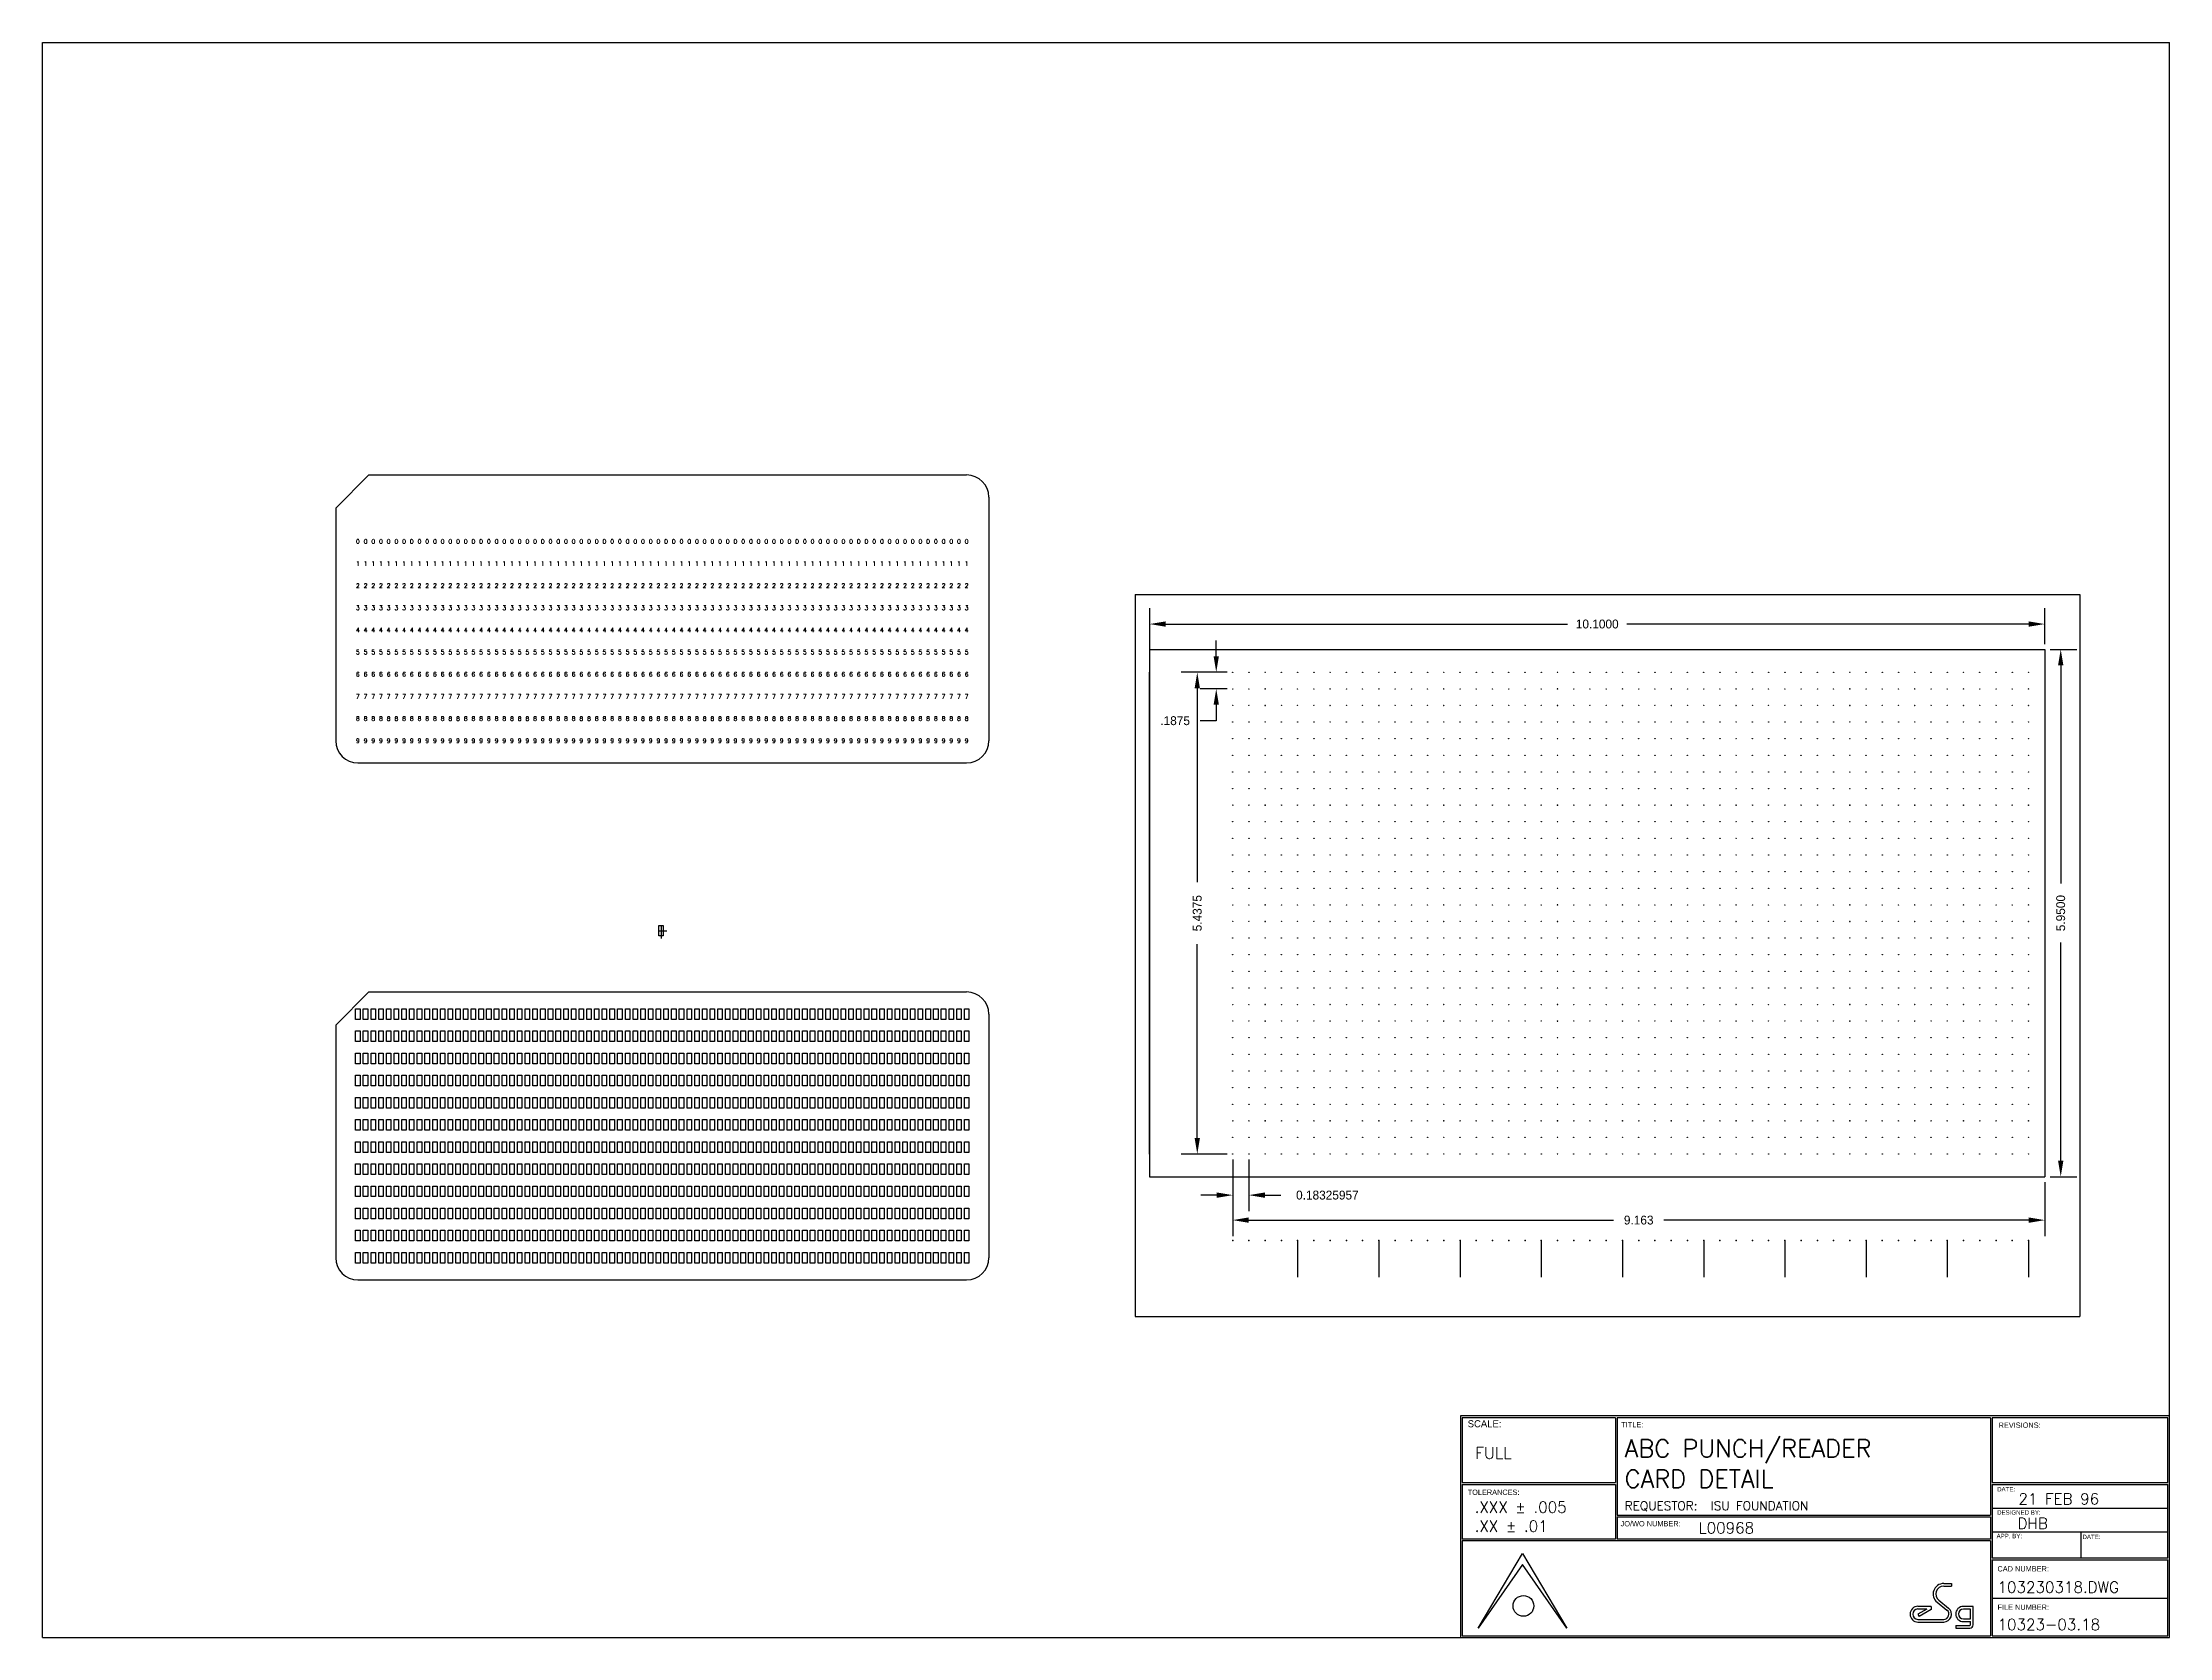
# Model space of a CAD drawing. Extents: x 9 to 33, y 0 to 18.
import ezdxf
from ezdxf.enums import TextEntityAlignment as Align

# ---------------------------------------------------------------- set-up
doc = ezdxf.new("R2010")
doc.units = 0
doc.header["$MEASUREMENT"] = 0
doc.layers.get('0').update_dxf_attribs({"linetype": 'CONTINUOUS'})
doc.layers.get('DEFPOINTS').update_dxf_attribs({"linetype": 'CONTINUOUS'})
for name, color, linetype in [('BORDER', 5, 'CONTINUOUS'), ('DIM', 1, 'CONTINUOUS'), ('OBJECT', 3, 'CONTINUOUS'), ('TEXT', 1, 'CONTINUOUS')]:
    doc.layers.add(name, color=color, linetype=linetype)
doc.styles.add('SIMPLEX', font='simplex')
doc.styles.add('TITLE', font='italic')
doc.dimstyles.get("Standard").update_dxf_attribs({"dimtxt": 0.18, "dimasz": 0.18, "dimexe": 0.18, "dimexo": 0.0625, "dimgap": 0.09, "dimtad": 0, "dimtih": 1, "dimtoh": 1, "dimdec": 4, "dimzin": 0, "dimdsep": 46, "dimtxsty": 'Standard', "dimcen": 0.09, "dimadec": 0, "dimazin": 0, "dimtfac": 1, "dimtdec": 4, "dimtofl": 0, "dimtmove": 0, "dimatfit": 3, "dimfxl": 1, "dimtolj": 1, "dimtzin": 0, "dimarcsym": 0})

# ---------------------------------------------------------------- blocks, each defined once
blk = doc.blocks.new('*D49')
at = {"layer": 'DEFPOINTS', "color": 0, "transparency": 16777216}
for p in [(31.593, 11.437), (31.593, 11.15), (21.493, 10.894)]:
    blk.add_point(p, dxfattribs=at)
at = {"layer": 'DIM', "lineweight": -2, "transparency": 16777216}
for p, q in [((21.493, 10.957), (21.493, 11.617)), ((31.593, 11.212), (31.593, 11.617)), ((21.673, 11.437), (26.209, 11.437)), ((31.413, 11.437), (26.876, 11.437))]:
    blk.add_line(p, q, dxfattribs=at)
at = {"layer": 'DIM', "transparency": 16777216}
for points in [[(21.673, 11.467), (21.673, 11.407), (21.493, 11.437)], [(31.413, 11.467), (31.413, 11.407), (31.593, 11.437)]]:
    blk.add_solid(points, dxfattribs=at)
at = {"layer": 'DIM', "transparency": 16777216, "insert": (26.543, 11.437), "char_height": 0.1, "attachment_point": 5}
blk.add_mtext('\\A1;10.1000', dxfattribs=at)
blk = doc.blocks.new('*D50')
at = {"layer": 'DEFPOINTS', "color": 0, "transparency": 16777216}
for p in [(22.43, 5.456), (31.593, 5.2), (31.593, 4.71)]:
    blk.add_point(p, dxfattribs=at)
at = {"layer": 'DIM', "lineweight": -2, "transparency": 16777216}
for p, q in [((22.43, 5.393), (22.43, 4.53)), ((31.593, 5.137), (31.593, 4.53)), ((22.61, 4.71), (26.728, 4.71)), ((31.413, 4.71), (27.294, 4.71))]:
    blk.add_line(p, q, dxfattribs=at)
at = {"layer": 'DIM', "transparency": 16777216}
for points in [[(22.61, 4.74), (22.61, 4.68), (22.43, 4.71)], [(31.413, 4.74), (31.413, 4.68), (31.593, 4.71)]]:
    blk.add_solid(points, dxfattribs=at)
at = {"layer": 'DIM', "transparency": 16777216, "insert": (27.011, 4.71), "char_height": 0.1, "attachment_point": 5}
blk.add_mtext('\\A1;9.163', dxfattribs=at)
blk = doc.blocks.new('*D51')
at = {"layer": 'DEFPOINTS', "color": 0, "transparency": 16777216}
for p in [(22.43, 10.893), (22.03, 5.456), (22.43, 5.456)]:
    blk.add_point(p, dxfattribs=at)
at = {"layer": 'DIM', "lineweight": -2, "transparency": 16777216}
for p, q in [((22.367, 10.893), (21.85, 10.893)), ((22.03, 10.713), (22.03, 8.524)), ((22.03, 5.636), (22.03, 7.824)), ((22.367, 5.456), (21.85, 5.456))]:
    blk.add_line(p, q, dxfattribs=at)
at = {"layer": 'DIM', "transparency": 16777216}
for points in [[(22, 10.713), (22.06, 10.713), (22.03, 10.893)], [(22, 5.636), (22.06, 5.636), (22.03, 5.456)]]:
    blk.add_solid(points, dxfattribs=at)
at = {"layer": 'DIM', "transparency": 16777216, "insert": (22.03, 8.174), "char_height": 0.1, "attachment_point": 5, "rotation": 90}
blk.add_mtext('\\A1;5.4375', dxfattribs=at)
blk = doc.blocks.new('*D52')
at = {"layer": 'DEFPOINTS', "color": 0, "transparency": 16777216}
for p in [(22.43, 5.456), (22.613, 5.456), (22.613, 4.992)]:
    blk.add_point(p, dxfattribs=at)
at = {"layer": 'DIM', "lineweight": -2, "transparency": 16777216}
for p, q in [((22.43, 5.393), (22.43, 4.812)), ((22.613, 5.393), (22.613, 4.812)), ((22.25, 4.992), (22.07, 4.992)), ((22.793, 4.992), (22.973, 4.992))]:
    blk.add_line(p, q, dxfattribs=at)
at = {"layer": 'DIM', "transparency": 16777216}
for points in [[(22.25, 5.022), (22.25, 4.962), (22.43, 4.992)], [(22.793, 5.022), (22.793, 4.962), (22.613, 4.992)]]:
    blk.add_solid(points, dxfattribs=at)
at = {"layer": 'DIM', "transparency": 16777216, "insert": (23.498, 4.992), "char_height": 0.1, "attachment_point": 5}
blk.add_mtext('\\A1;0.18325957', dxfattribs=at)
blk = doc.blocks.new('*D53')
at = {"layer": 'DEFPOINTS', "color": 0, "transparency": 16777216}
for p in [(22.43, 10.893), (22.244, 10.706), (22.43, 10.706)]:
    blk.add_point(p, dxfattribs=at)
at = {"layer": 'DIM', "lineweight": -2, "transparency": 16777216}
for p, q in [((22.244, 11.073), (22.244, 11.253)), ((22.367, 10.893), (22.064, 10.893)), ((22.367, 10.706), (22.064, 10.706)), ((22.244, 10.346), (22.064, 10.346)), ((22.244, 10.526), (22.244, 10.346))]:
    blk.add_line(p, q, dxfattribs=at)
at = {"layer": 'DIM', "transparency": 16777216}
for points in [[(22.214, 11.073), (22.274, 11.073), (22.244, 10.893)], [(22.214, 10.526), (22.274, 10.526), (22.244, 10.706)]]:
    blk.add_solid(points, dxfattribs=at)
at = {"layer": 'DIM', "transparency": 16777216, "insert": (21.78, 10.346), "char_height": 0.1, "attachment_point": 5}
blk.add_mtext('\\A1;.1875', dxfattribs=at)
blk = doc.blocks.new('*D54')
at = {"layer": 'DEFPOINTS', "color": 0, "transparency": 16777216}
for p in [(31.593, 11.15), (31.773, 11.15), (31.593, 5.2)]:
    blk.add_point(p, dxfattribs=at)
at = {"layer": 'DIM', "lineweight": -2, "transparency": 16777216}
for p, q in [((31.655, 11.15), (31.953, 11.15)), ((31.773, 10.97), (31.773, 8.508)), ((31.773, 5.38), (31.773, 7.842)), ((31.655, 5.2), (31.953, 5.2))]:
    blk.add_line(p, q, dxfattribs=at)
at = {"layer": 'DIM', "transparency": 16777216}
for points in [[(31.743, 10.97), (31.803, 10.97), (31.773, 11.15)], [(31.743, 5.38), (31.803, 5.38), (31.773, 5.2)]]:
    blk.add_solid(points, dxfattribs=at)
at = {"layer": 'DIM', "transparency": 16777216, "insert": (31.773, 8.175), "char_height": 0.1, "attachment_point": 5, "rotation": 90}
blk.add_mtext('\\A1;5.9500', dxfattribs=at)
blk = doc.blocks.new('T-BLK')
for p, q in [((-7.799, 0.116), (-7.299, 0.959)), ((-7.299, 0.834), (-7.799, 0.116)), ((-7.299, 0.959), (-6.799, 0.116)), ((-6.799, 0.116), (-7.299, 0.834)), ((-2.547, 0.618), (-2.458, 0.618)), ((-2.547, 0.588), (-2.458, 0.588)), ((-2.458, 0.618), (-2.458, 0.588)), ((-2.688, 0.361), (-2.837, 0.361)), ((-2.738, 0.331), (-2.837, 0.273)), ((-2.738, 0.331), (-2.837, 0.331)), ((-2.837, 0.273), (-2.822, 0.247)), ((-2.688, 0.326), (-2.822, 0.247)), ((-2.688, 0.361), (-2.688, 0.326)), ((-2.621, 0.407), (-2.51, 0.318)), ((-2.602, 0.43), (-2.491, 0.342)), ((-2.214, 0.361), (-2.325, 0.361)), ((-2.244, 0.331), (-2.325, 0.331)), ((-2.244, 0.219), (-2.244, 0.331)), ((-2.214, 0.154), (-2.214, 0.361)), ((-2.837, 0.214), (-2.547, 0.214)), ((-2.837, 0.184), (-2.547, 0.184)), ((-2.411, 0.146), (-2.252, 0.146)), ((-2.411, 0.146), (-2.411, 0.116)), ((-2.411, 0.116), (-2.252, 0.116)), ((-2.325, 0.219), (-2.244, 0.219)), ((-2.325, 0.189), (-2.244, 0.189)), ((-2.244, 0.154), (-2.244, 0.189))]:
    blk.add_line(p, q)
blk.add_circle((-7.289, 0.366), 0.117)
for centre, radius, start, end in [((-2.547, 0.5), 0.119, 90, 231.3801), ((-2.547, 0.5), 0.0887, 90, 231.3801), ((-2.837, 0.273), 0.0887, 90, 270), ((-2.837, 0.273), 0.0587, 90, 270), ((-2.547, 0.273), 0.0887, 270, 51.3801), ((-2.547, 0.273), 0.0587, 270, 51.3801), ((-2.325, 0.275), 0.086, 90, 270), ((-2.325, 0.275), 0.056, 90, 270), ((-2.252, 0.154), 0.0379, 270, 0), ((-2.252, 0.154), 0.00793, 270, 0)]:
    blk.add_arc(centre, radius, start, end)
at = {"layer": 'BORDER'}
for p, q in [((-6.25, 2.49), (-6.25, 1.758)), ((-6.23, 2.49), (-6.23, 1.391)), ((-2.02, 2.49), (-2.02, 1.391)), ((-2, 2.49), (-2, 1.758)), ((-7.979, 1.758), (-6.25, 1.758)), ((-7.979, 1.738), (-6.25, 1.738)), ((-6.25, 1.738), (-6.25, 1.121)), ((-2, 1.758), (-0.019, 1.758)), ((-2, 1.738), (-0.019, 1.738)), ((-2, 1.738), (-2, 0.907)), ((-6.23, 1.391), (-2.02, 1.391)), ((-6.23, 1.371), (-2.02, 1.371)), ((-6.23, 1.371), (-6.23, 1.121)), ((-2.02, 1.371), (-2.02, 1.121)), ((-6.25, 1.121), (-7.979, 1.121)), ((-2.02, 1.101), (-7.979, 1.101)), ((-2.02, 1.121), (-6.23, 1.121)), ((-2.02, 1.101), (-2.02, 0.03)), ((-2, 0.907), (-0.019, 0.907)), ((-2, 0.887), (-0.019, 0.887)), ((-2, 0.887), (-2, 0.03))]:
    blk.add_line(p, q, dxfattribs=at)
for points in [[(0.001, 0.01), (0.001, 2.51), (-7.999, 2.51), (-7.999, 0.01), (0.001, 0.01)], [(-6.25, 2.49), (-7.979, 2.49), (-7.979, 1.758)], [(-2.02, 2.49), (-6.23, 2.49)], [(-0.019, 1.758), (-0.019, 2.49), (-2, 2.49)], [(-7.979, 1.738), (-7.979, 1.121)], [(-0.019, 0.907), (-0.019, 1.738)], [(-7.979, 1.101), (-7.979, 0.03), (-2.02, 0.03)], [(-0.019, 0.03), (-0.019, 0.887)], [(-2, 0.03), (-0.019, 0.03)]]:
    blk.add_lwpolyline(points, dxfattribs=at)
at = {"layer": 'TEXT', "color": 2}
for p, q in [((-0.019, 1.466), (-2, 1.466)), ((-2, 1.201), (-0.019, 1.201)), ((-1, 1.201), (-1, 0.907)), ((-2, 0.454), (-0.019, 0.454))]:
    blk.add_line(p, q, dxfattribs=at)
at = {"style": 'SIMPLEX'}
for s, height, p in [('.XXX %%P .005', 0.125, (-7.84, 1.418)), ('REQUESTOR:', 0.1, (-6.147, 1.446)), ('.XX %%P .01', 0.125, (-7.84, 1.204))]:
    blk.add_text(s, height=height, dxfattribs=at).set_placement(p)
for tag, p, height in [('FLINE_TITLE', (-6.146, 2.044), 0.2), ('DWG_:_ACT', (-7.835, 2.028), 0.13), ('SLINE_TITLE', (-6.146, 1.7), 0.2), ('REQUESTOR', (-5.175, 1.446), 0.1), ('DATE', (-1.703, 1.511), 0.125), ('J.O.N.', (-5.313, 1.184), 0.125), ('DESN', (-1.714, 1.235), 0.125), ('CAD_NUMBER', (-1.94, 0.515), 0.125), ('FILE_NUMBER', (-1.939, 0.094), 0.125)]:
    blk.add_attdef(tag, p, '', height=height, dxfattribs=at)
at = {"color": 7, "style": 'TITLE', "flags": 2}
for tag, p, height in [('TOP_LINE_LOGO', (-6.697, 0.777), 0.17), ('BOTTOM_LINE_LOGO', (-6.693, 0.157), 0.125)]:
    blk.add_attdef(tag, p, '', height=height, dxfattribs=at)
at = {"style": 'SIMPLEX', "flags": 2}
for tag, p, height in [('FIRST_LOGO_LINE', (-6.69, 0.552), 0.1), ('SECOND_LOGO_LINE', (-6.691, 0.394), 0.085)]:
    blk.add_attdef(tag, p, '', height=height, dxfattribs=at)
at = {"layer": 'TEXT'}
for s, height, p in [('SCALE:', 0.08, (-7.918, 2.382)), ('TITLE:', 0.06, (-6.185, 2.381)), ('REVISIONS:', 0.06, (-1.927, 2.376)), ('DATE:', 0.05, (-1.944, 1.658)), ('TOLERANCES:', 0.06, (-7.918, 1.619)), ('DESIGNED BY:', 0.05, (-1.944, 1.396)), ('JO/WO NUMBER:', 0.06, (-6.192, 1.264)), ('APP. BY:', 0.05, (-1.95, 1.13)), ('DATE:', 0.05, (-0.981, 1.12)), ('CAD NUMBER:', 0.06, (-1.94, 0.755)), ('FILE NUMBER:', 0.06, (-1.939, 0.322))]:
    blk.add_text(s, height=height, dxfattribs=at).set_placement(p)

msp = doc.modelspace()

# ---------------------------------------------------------------- linework, layer by layer
at = {"layer": 'BORDER'}
for p, q in [((9, 0), (9, 18)), ((9, 18), (33, 18)), ((33, 0), (33, 18)), ((9, 0), (33, 0))]:
    msp.add_line(p, q, dxfattribs=at)
at = {"layer": 'DIM'}
for p, q in [((21.32767, 11.77142), (21.32767, 3.62142)), ((21.32767, 11.77142), (31.98767, 11.77142)), ((31.98767, 11.77142), (31.98767, 3.62142)), ((21.32767, 3.62142), (31.98767, 3.62142))]:
    msp.add_line(p, q, dxfattribs=at)
for p in [(22.42955, 4.47956), (22.61281, 4.47956), (22.79607, 4.47956), (22.97933, 4.47956), (23.16259, 4.47956), (23.34585, 4.47956), (23.52911, 4.47956), (23.71237, 4.47956), (23.89563, 4.47956), (24.07889, 4.47956), (24.26215, 4.47956), (24.44541, 4.47956), (24.62867, 4.47956), (24.81193, 4.47956), (24.99519, 4.47956), (25.17845, 4.47956), (25.36171, 4.47956), (25.54497, 4.47956), (25.72823, 4.47956), (25.91149, 4.47956), (26.09475, 4.47956), (26.27801, 4.47956), (26.46127, 4.47956), (26.64453, 4.47956), (26.82779, 4.47956), (27.01105, 4.47956), (27.19431, 4.47956), (27.37757, 4.47956), (27.56083, 4.47956), (27.74409, 4.47956), (27.92735, 4.47956), (28.11061, 4.47956), (28.29387, 4.47956), (28.47713, 4.47956), (28.66039, 4.47956), (28.84365, 4.47956), (29.02691, 4.47956), (29.21017, 4.47956), (29.39343, 4.47956), (29.57669, 4.47956), (29.75995, 4.47956), (29.94321, 4.47956), (30.12647, 4.47956), (30.30973, 4.47956), (30.49299, 4.47956), (30.67625, 4.47956), (30.85951, 4.47956), (31.04277, 4.47956), (31.22603, 4.47956), (31.40929, 4.47956)]:
    msp.add_point(p, dxfattribs=at)
at = {"layer": 'OBJECT'}
for p, q in [((12.68269, 13.11991), (12.30769, 12.74491)), ((12.68269, 13.11991), (19.42769, 13.11991)), ((12.30769, 12.74491), (12.30769, 10.11991)), ((19.67769, 12.86991), (19.67769, 10.11991)), ((21.49255, 11.14992), (31.59255, 11.14992)), ((21.49255, 11.14992), (21.49255, 5.19992)), ((31.59255, 11.14992), (31.59255, 5.19992)), ((21.49255, 5.45556), (21.49255, 10.89427)), ((12.55769, 9.86991), (19.42769, 9.86991)), ((15.95399, 8.0367), (16.00399, 8.0367)), ((15.95399, 7.9167), (15.95399, 8.0367)), ((15.95399, 7.9767), (16.04431, 7.9767)), ((15.97899, 8.0367), (15.97899, 7.88679)), ((16.00399, 8.0367), (16.00399, 7.9167)), ((16.00399, 7.9167), (15.95399, 7.9167)), ((12.68269, 7.28487), (12.30769, 6.90987)), ((12.68269, 7.28487), (19.42769, 7.28487)), ((12.53269, 7.09487), (12.58269, 7.09487)), ((12.53269, 6.97487), (12.53269, 7.09487)), ((12.58269, 6.97487), (12.53269, 6.97487)), ((12.58269, 7.09487), (12.58269, 6.97487)), ((12.61965, 6.97487), (12.61965, 7.09487)), ((12.61965, 7.09487), (12.66965, 7.09487)), ((12.66965, 6.97487), (12.61965, 6.97487)), ((12.66965, 7.09487), (12.66965, 6.97487)), ((12.70661, 6.97487), (12.70661, 7.09487)), ((12.70661, 7.09487), (12.75661, 7.09487)), ((12.75661, 6.97487), (12.70661, 6.97487)), ((12.75661, 7.09487), (12.75661, 6.97487)), ((12.79357, 6.97487), (12.79357, 7.09487)), ((12.79357, 7.09487), (12.84357, 7.09487)), ((12.84357, 6.97487), (12.79357, 6.97487)), ((12.84357, 7.09487), (12.84357, 6.97487)), ((12.88053, 6.97487), (12.88053, 7.09487)), ((12.88053, 7.09487), (12.93053, 7.09487)), ((12.93053, 6.97487), (12.88053, 6.97487)), ((12.93053, 7.09487), (12.93053, 6.97487)), ((12.9675, 6.97487), (12.9675, 7.09487)), ((12.9675, 7.09487), (13.0175, 7.09487)), ((13.0175, 6.97487), (12.9675, 6.97487)), ((13.0175, 7.09487), (13.0175, 6.97487)), ((13.05446, 6.97487), (13.05446, 7.09487)), ((13.05446, 7.09487), (13.10446, 7.09487)), ((13.10446, 6.97487), (13.05446, 6.97487)), ((13.10446, 7.09487), (13.10446, 6.97487)), ((13.14142, 6.97487), (13.14142, 7.09487)), ((13.14142, 7.09487), (13.19142, 7.09487)), ((13.19142, 6.97487), (13.14142, 6.97487)), ((13.19142, 7.09487), (13.19142, 6.97487)), ((13.22838, 6.97487), (13.22838, 7.09487)), ((13.22838, 7.09487), (13.27838, 7.09487)), ((13.27838, 6.97487), (13.22838, 6.97487)), ((13.27838, 7.09487), (13.27838, 6.97487)), ((13.31534, 6.97487), (13.31534, 7.09487)), ((13.31534, 7.09487), (13.36534, 7.09487)), ((13.36534, 6.97487), (13.31534, 6.97487)), ((13.36534, 7.09487), (13.36534, 6.97487)), ((13.40231, 6.97487), (13.40231, 7.09487)), ((13.40231, 7.09487), (13.45231, 7.09487)), ((13.45231, 6.97487), (13.40231, 6.97487)), ((13.45231, 7.09487), (13.45231, 6.97487)), ((13.48927, 6.97487), (13.48927, 7.09487)), ((13.48927, 7.09487), (13.53927, 7.09487)), ((13.53927, 6.97487), (13.48927, 6.97487)), ((13.53927, 7.09487), (13.53927, 6.97487)), ((13.57623, 6.97487), (13.57623, 7.09487)), ((13.57623, 7.09487), (13.62623, 7.09487)), ((13.62623, 6.97487), (13.57623, 6.97487)), ((13.62623, 7.09487), (13.62623, 6.97487)), ((13.66319, 6.97487), (13.66319, 7.09487)), ((13.66319, 7.09487), (13.71319, 7.09487)), ((13.71319, 6.97487), (13.66319, 6.97487)), ((13.71319, 7.09487), (13.71319, 6.97487)), ((13.75015, 6.97487), (13.75015, 7.09487)), ((13.75015, 7.09487), (13.80015, 7.09487)), ((13.80015, 6.97487), (13.75015, 6.97487)), ((13.80015, 7.09487), (13.80015, 6.97487)), ((13.83712, 6.97487), (13.83712, 7.09487)), ((13.83712, 7.09487), (13.88712, 7.09487)), ((13.88712, 6.97487), (13.83712, 6.97487)), ((13.88712, 7.09487), (13.88712, 6.97487)), ((13.92408, 6.97487), (13.92408, 7.09487)), ((13.92408, 7.09487), (13.97408, 7.09487)), ((13.97408, 6.97487), (13.92408, 6.97487)), ((13.97408, 7.09487), (13.97408, 6.97487)), ((14.01104, 6.97487), (14.01104, 7.09487)), ((14.01104, 7.09487), (14.06104, 7.09487)), ((14.06104, 6.97487), (14.01104, 6.97487)), ((14.06104, 7.09487), (14.06104, 6.97487)), ((14.098, 6.97487), (14.098, 7.09487)), ((14.098, 7.09487), (14.148, 7.09487)), ((14.148, 6.97487), (14.098, 6.97487)), ((14.148, 7.09487), (14.148, 6.97487)), ((14.18496, 6.97487), (14.18496, 7.09487)), ((14.18496, 7.09487), (14.23496, 7.09487)), ((14.23496, 6.97487), (14.18496, 6.97487)), ((14.23496, 7.09487), (14.23496, 6.97487)), ((14.27193, 6.97487), (14.27193, 7.09487)), ((14.27193, 7.09487), (14.32193, 7.09487)), ((14.32193, 6.97487), (14.27193, 6.97487)), ((14.32193, 7.09487), (14.32193, 6.97487)), ((14.35889, 6.97487), (14.35889, 7.09487)), ((14.35889, 7.09487), (14.40889, 7.09487)), ((14.40889, 6.97487), (14.35889, 6.97487)), ((14.40889, 7.09487), (14.40889, 6.97487)), ((14.44585, 6.97487), (14.44585, 7.09487)), ((14.44585, 7.09487), (14.49585, 7.09487)), ((14.49585, 6.97487), (14.44585, 6.97487)), ((14.49585, 7.09487), (14.49585, 6.97487)), ((14.53281, 6.97487), (14.53281, 7.09487)), ((14.53281, 7.09487), (14.58281, 7.09487)), ((14.58281, 6.97487), (14.53281, 6.97487)), ((14.58281, 7.09487), (14.58281, 6.97487)), ((14.61977, 6.97487), (14.61977, 7.09487)), ((14.61977, 7.09487), (14.66977, 7.09487)), ((14.66977, 6.97487), (14.61977, 6.97487)), ((14.66977, 7.09487), (14.66977, 6.97487)), ((14.70674, 6.97487), (14.70674, 7.09487)), ((14.70674, 7.09487), (14.75674, 7.09487)), ((14.75674, 6.97487), (14.70674, 6.97487)), ((14.75674, 7.09487), (14.75674, 6.97487)), ((14.7937, 6.97487), (14.7937, 7.09487)), ((14.7937, 7.09487), (14.8437, 7.09487)), ((14.8437, 6.97487), (14.7937, 6.97487)), ((14.8437, 7.09487), (14.8437, 6.97487)), ((14.88066, 6.97487), (14.88066, 7.09487)), ((14.88066, 7.09487), (14.93066, 7.09487)), ((14.93066, 6.97487), (14.88066, 6.97487)), ((14.93066, 7.09487), (14.93066, 6.97487)), ((14.96762, 6.97487), (14.96762, 7.09487)), ((14.96762, 7.09487), (15.01762, 7.09487)), ((15.01762, 6.97487), (14.96762, 6.97487)), ((15.01762, 7.09487), (15.01762, 6.97487)), ((15.05458, 6.97487), (15.05458, 7.09487)), ((15.05458, 7.09487), (15.10458, 7.09487)), ((15.10458, 6.97487), (15.05458, 6.97487)), ((15.10458, 7.09487), (15.10458, 6.97487)), ((15.14155, 6.97487), (15.14155, 7.09487)), ((15.14155, 7.09487), (15.19155, 7.09487)), ((15.19155, 6.97487), (15.14155, 6.97487)), ((15.19155, 7.09487), (15.19155, 6.97487)), ((15.22851, 6.97487), (15.22851, 7.09487)), ((15.22851, 7.09487), (15.27851, 7.09487)), ((15.27851, 6.97487), (15.22851, 6.97487)), ((15.27851, 7.09487), (15.27851, 6.97487)), ((15.31547, 6.97487), (15.31547, 7.09487)), ((15.31547, 7.09487), (15.36547, 7.09487)), ((15.36547, 6.97487), (15.31547, 6.97487)), ((15.36547, 7.09487), (15.36547, 6.97487)), ((15.40243, 6.97487), (15.40243, 7.09487)), ((15.40243, 7.09487), (15.45243, 7.09487)), ((15.45243, 6.97487), (15.40243, 6.97487)), ((15.45243, 7.09487), (15.45243, 6.97487)), ((15.48939, 6.97487), (15.48939, 7.09487)), ((15.48939, 7.09487), (15.53939, 7.09487)), ((15.53939, 6.97487), (15.48939, 6.97487)), ((15.53939, 7.09487), (15.53939, 6.97487)), ((15.57636, 6.97487), (15.57636, 7.09487)), ((15.57636, 7.09487), (15.62636, 7.09487)), ((15.62636, 6.97487), (15.57636, 6.97487)), ((15.62636, 7.09487), (15.62636, 6.97487)), ((15.66332, 6.97487), (15.66332, 7.09487)), ((15.66332, 7.09487), (15.71332, 7.09487)), ((15.71332, 6.97487), (15.66332, 6.97487)), ((15.71332, 7.09487), (15.71332, 6.97487)), ((15.75028, 6.97487), (15.75028, 7.09487)), ((15.75028, 7.09487), (15.80028, 7.09487)), ((15.80028, 6.97487), (15.75028, 6.97487)), ((15.80028, 7.09487), (15.80028, 6.97487)), ((15.83724, 6.97487), (15.83724, 7.09487)), ((15.83724, 7.09487), (15.88724, 7.09487)), ((15.88724, 6.97487), (15.83724, 6.97487)), ((15.88724, 7.09487), (15.88724, 6.97487)), ((15.9242, 6.97487), (15.9242, 7.09487)), ((15.9242, 7.09487), (15.9742, 7.09487)), ((15.9742, 6.97487), (15.9242, 6.97487)), ((15.9742, 7.09487), (15.9742, 6.97487)), ((16.01117, 6.97487), (16.01117, 7.09487)), ((16.01117, 7.09487), (16.06117, 7.09487)), ((16.06117, 6.97487), (16.01117, 6.97487)), ((16.06117, 7.09487), (16.06117, 6.97487)), ((16.09813, 6.97487), (16.09813, 7.09487)), ((16.09813, 7.09487), (16.14813, 7.09487)), ((16.14813, 6.97487), (16.09813, 6.97487)), ((16.14813, 7.09487), (16.14813, 6.97487)), ((16.18509, 6.97487), (16.18509, 7.09487)), ((16.18509, 7.09487), (16.23509, 7.09487)), ((16.23509, 6.97487), (16.18509, 6.97487)), ((16.23509, 7.09487), (16.23509, 6.97487)), ((16.27205, 6.97487), (16.27205, 7.09487)), ((16.27205, 7.09487), (16.32205, 7.09487)), ((16.32205, 6.97487), (16.27205, 6.97487)), ((16.32205, 7.09487), (16.32205, 6.97487)), ((16.35901, 6.97487), (16.35901, 7.09487)), ((16.35901, 7.09487), (16.40901, 7.09487)), ((16.40901, 6.97487), (16.35901, 6.97487)), ((16.40901, 7.09487), (16.40901, 6.97487)), ((16.44598, 6.97487), (16.44598, 7.09487)), ((16.44598, 7.09487), (16.49598, 7.09487)), ((16.49598, 6.97487), (16.44598, 6.97487)), ((16.49598, 7.09487), (16.49598, 6.97487)), ((16.53294, 6.97487), (16.53294, 7.09487)), ((16.53294, 7.09487), (16.58294, 7.09487)), ((16.58294, 6.97487), (16.53294, 6.97487)), ((16.58294, 7.09487), (16.58294, 6.97487)), ((16.6199, 6.97487), (16.6199, 7.09487)), ((16.6199, 7.09487), (16.6699, 7.09487)), ((16.6699, 6.97487), (16.6199, 6.97487)), ((16.6699, 7.09487), (16.6699, 6.97487)), ((16.70686, 6.97487), (16.70686, 7.09487)), ((16.70686, 7.09487), (16.75686, 7.09487)), ((16.75686, 6.97487), (16.70686, 6.97487)), ((16.75686, 7.09487), (16.75686, 6.97487)), ((16.79382, 6.97487), (16.79382, 7.09487)), ((16.79382, 7.09487), (16.84382, 7.09487)), ((16.84382, 6.97487), (16.79382, 6.97487)), ((16.84382, 7.09487), (16.84382, 6.97487)), ((16.88079, 6.97487), (16.88079, 7.09487)), ((16.88079, 7.09487), (16.93079, 7.09487)), ((16.93079, 6.97487), (16.88079, 6.97487)), ((16.93079, 7.09487), (16.93079, 6.97487)), ((16.96775, 6.97487), (16.96775, 7.09487)), ((16.96775, 7.09487), (17.01775, 7.09487)), ((17.01775, 6.97487), (16.96775, 6.97487)), ((17.01775, 7.09487), (17.01775, 6.97487)), ((17.05471, 6.97487), (17.05471, 7.09487)), ((17.05471, 7.09487), (17.10471, 7.09487)), ((17.10471, 6.97487), (17.05471, 6.97487)), ((17.10471, 7.09487), (17.10471, 6.97487)), ((17.14167, 6.97487), (17.14167, 7.09487)), ((17.14167, 7.09487), (17.19167, 7.09487)), ((17.19167, 6.97487), (17.14167, 6.97487)), ((17.19167, 7.09487), (17.19167, 6.97487)), ((17.22863, 6.97487), (17.22863, 7.09487)), ((17.22863, 7.09487), (17.27863, 7.09487)), ((17.27863, 6.97487), (17.22863, 6.97487)), ((17.27863, 7.09487), (17.27863, 6.97487)), ((17.3156, 6.97487), (17.3156, 7.09487)), ((17.3156, 7.09487), (17.3656, 7.09487)), ((17.3656, 6.97487), (17.3156, 6.97487)), ((17.3656, 7.09487), (17.3656, 6.97487)), ((17.40256, 6.97487), (17.40256, 7.09487)), ((17.40256, 7.09487), (17.45256, 7.09487)), ((17.45256, 6.97487), (17.40256, 6.97487)), ((17.45256, 7.09487), (17.45256, 6.97487)), ((17.48952, 6.97487), (17.48952, 7.09487)), ((17.48952, 7.09487), (17.53952, 7.09487)), ((17.53952, 6.97487), (17.48952, 6.97487)), ((17.53952, 7.09487), (17.53952, 6.97487)), ((17.57648, 6.97487), (17.57648, 7.09487)), ((17.57648, 7.09487), (17.62648, 7.09487)), ((17.62648, 6.97487), (17.57648, 6.97487)), ((17.62648, 7.09487), (17.62648, 6.97487)), ((17.66344, 6.97487), (17.66344, 7.09487)), ((17.66344, 7.09487), (17.71344, 7.09487)), ((17.71344, 6.97487), (17.66344, 6.97487)), ((17.71344, 7.09487), (17.71344, 6.97487)), ((17.75041, 6.97487), (17.75041, 7.09487)), ((17.75041, 7.09487), (17.80041, 7.09487)), ((17.80041, 6.97487), (17.75041, 6.97487)), ((17.80041, 7.09487), (17.80041, 6.97487)), ((17.83737, 6.97487), (17.83737, 7.09487)), ((17.83737, 7.09487), (17.88737, 7.09487)), ((17.88737, 6.97487), (17.83737, 6.97487)), ((17.88737, 7.09487), (17.88737, 6.97487)), ((17.92433, 6.97487), (17.92433, 7.09487)), ((17.92433, 7.09487), (17.97433, 7.09487)), ((17.97433, 6.97487), (17.92433, 6.97487)), ((17.97433, 7.09487), (17.97433, 6.97487)), ((18.01129, 6.97487), (18.01129, 7.09487)), ((18.01129, 7.09487), (18.06129, 7.09487)), ((18.06129, 6.97487), (18.01129, 6.97487)), ((18.06129, 7.09487), (18.06129, 6.97487)), ((18.09825, 6.97487), (18.09825, 7.09487)), ((18.09825, 7.09487), (18.14825, 7.09487)), ((18.14825, 6.97487), (18.09825, 6.97487)), ((18.14825, 7.09487), (18.14825, 6.97487)), ((18.18522, 6.97487), (18.18522, 7.09487)), ((18.18522, 7.09487), (18.23522, 7.09487)), ((18.23522, 6.97487), (18.18522, 6.97487)), ((18.23522, 7.09487), (18.23522, 6.97487)), ((18.27218, 6.97487), (18.27218, 7.09487)), ((18.27218, 7.09487), (18.32218, 7.09487)), ((18.32218, 6.97487), (18.27218, 6.97487)), ((18.32218, 7.09487), (18.32218, 6.97487)), ((18.35914, 6.97487), (18.35914, 7.09487)), ((18.35914, 7.09487), (18.40914, 7.09487)), ((18.40914, 6.97487), (18.35914, 6.97487)), ((18.40914, 7.09487), (18.40914, 6.97487)), ((18.4461, 6.97487), (18.4461, 7.09487)), ((18.4461, 7.09487), (18.4961, 7.09487)), ((18.4961, 6.97487), (18.4461, 6.97487)), ((18.4961, 7.09487), (18.4961, 6.97487)), ((18.53306, 6.97487), (18.53306, 7.09487)), ((18.53306, 7.09487), (18.58306, 7.09487)), ((18.58306, 6.97487), (18.53306, 6.97487)), ((18.58306, 7.09487), (18.58306, 6.97487)), ((18.62003, 6.97487), (18.62003, 7.09487)), ((18.62003, 7.09487), (18.67003, 7.09487)), ((18.67003, 6.97487), (18.62003, 6.97487)), ((18.67003, 7.09487), (18.67003, 6.97487)), ((18.70699, 6.97487), (18.70699, 7.09487)), ((18.70699, 7.09487), (18.75699, 7.09487)), ((18.75699, 6.97487), (18.70699, 6.97487)), ((18.75699, 7.09487), (18.75699, 6.97487)), ((18.79395, 6.97487), (18.79395, 7.09487)), ((18.79395, 7.09487), (18.84395, 7.09487)), ((18.84395, 6.97487), (18.79395, 6.97487)), ((18.84395, 7.09487), (18.84395, 6.97487)), ((18.88091, 6.97487), (18.88091, 7.09487)), ((18.88091, 7.09487), (18.93091, 7.09487)), ((18.93091, 6.97487), (18.88091, 6.97487)), ((18.93091, 7.09487), (18.93091, 6.97487)), ((18.96787, 6.97487), (18.96787, 7.09487)), ((18.96787, 7.09487), (19.01787, 7.09487)), ((19.01787, 6.97487), (18.96787, 6.97487)), ((19.01787, 7.09487), (19.01787, 6.97487)), ((19.05484, 6.97487), (19.05484, 7.09487)), ((19.05484, 7.09487), (19.10484, 7.09487)), ((19.10484, 6.97487), (19.05484, 6.97487)), ((19.10484, 7.09487), (19.10484, 6.97487)), ((19.1418, 6.97487), (19.1418, 7.09487)), ((19.1418, 7.09487), (19.1918, 7.09487)), ((19.1918, 6.97487), (19.1418, 6.97487)), ((19.1918, 7.09487), (19.1918, 6.97487)), ((19.22876, 6.97487), (19.22876, 7.09487)), ((19.22876, 7.09487), (19.27876, 7.09487)), ((19.27876, 6.97487), (19.22876, 6.97487)), ((19.27876, 7.09487), (19.27876, 6.97487)), ((19.31572, 6.97487), (19.31572, 7.09487)), ((19.31572, 7.09487), (19.36572, 7.09487)), ((19.36572, 6.97487), (19.31572, 6.97487)), ((19.36572, 7.09487), (19.36572, 6.97487)), ((19.40268, 6.97487), (19.40268, 7.09487)), ((19.40268, 7.09487), (19.45268, 7.09487)), ((19.45268, 6.97487), (19.40268, 6.97487)), ((19.45268, 7.09487), (19.45268, 6.97487)), ((19.67769, 7.03487), (19.67769, 4.28487)), ((12.30769, 6.90987), (12.30769, 4.28487)), ((12.53269, 6.72487), (12.53269, 6.84487)), ((12.53269, 6.84487), (12.58269, 6.84487)), ((12.58269, 6.72487), (12.53269, 6.72487)), ((12.58269, 6.84487), (12.58269, 6.72487)), ((12.61965, 6.84487), (12.66965, 6.84487)), ((12.61965, 6.72487), (12.61965, 6.84487)), ((12.66965, 6.72487), (12.61965, 6.72487)), ((12.66965, 6.84487), (12.66965, 6.72487)), ((12.70661, 6.84487), (12.75661, 6.84487)), ((12.70661, 6.72487), (12.70661, 6.84487)), ((12.75661, 6.72487), (12.70661, 6.72487)), ((12.75661, 6.84487), (12.75661, 6.72487)), ((12.79357, 6.84487), (12.84357, 6.84487)), ((12.79357, 6.72487), (12.79357, 6.84487)), ((12.84357, 6.72487), (12.79357, 6.72487)), ((12.84357, 6.84487), (12.84357, 6.72487)), ((12.88053, 6.84487), (12.93053, 6.84487)), ((12.88053, 6.72487), (12.88053, 6.84487)), ((12.93053, 6.72487), (12.88053, 6.72487)), ((12.93053, 6.84487), (12.93053, 6.72487)), ((12.9675, 6.84487), (13.0175, 6.84487)), ((12.9675, 6.72487), (12.9675, 6.84487)), ((13.0175, 6.72487), (12.9675, 6.72487)), ((13.0175, 6.84487), (13.0175, 6.72487)), ((13.05446, 6.84487), (13.10446, 6.84487)), ((13.05446, 6.72487), (13.05446, 6.84487)), ((13.10446, 6.72487), (13.05446, 6.72487)), ((13.10446, 6.84487), (13.10446, 6.72487)), ((13.14142, 6.84487), (13.19142, 6.84487)), ((13.14142, 6.72487), (13.14142, 6.84487)), ((13.19142, 6.72487), (13.14142, 6.72487)), ((13.19142, 6.84487), (13.19142, 6.72487)), ((13.22838, 6.84487), (13.27838, 6.84487)), ((13.22838, 6.72487), (13.22838, 6.84487)), ((13.27838, 6.72487), (13.22838, 6.72487)), ((13.27838, 6.84487), (13.27838, 6.72487)), ((13.31534, 6.84487), (13.36534, 6.84487)), ((13.31534, 6.72487), (13.31534, 6.84487)), ((13.36534, 6.72487), (13.31534, 6.72487)), ((13.36534, 6.84487), (13.36534, 6.72487)), ((13.40231, 6.84487), (13.45231, 6.84487)), ((13.40231, 6.72487), (13.40231, 6.84487)), ((13.45231, 6.72487), (13.40231, 6.72487)), ((13.45231, 6.84487), (13.45231, 6.72487)), ((13.48927, 6.84487), (13.53927, 6.84487)), ((13.48927, 6.72487), (13.48927, 6.84487)), ((13.53927, 6.72487), (13.48927, 6.72487)), ((13.53927, 6.84487), (13.53927, 6.72487)), ((13.57623, 6.84487), (13.62623, 6.84487)), ((13.57623, 6.72487), (13.57623, 6.84487)), ((13.62623, 6.72487), (13.57623, 6.72487)), ((13.62623, 6.84487), (13.62623, 6.72487)), ((13.66319, 6.84487), (13.71319, 6.84487)), ((13.66319, 6.72487), (13.66319, 6.84487)), ((13.71319, 6.72487), (13.66319, 6.72487)), ((13.71319, 6.84487), (13.71319, 6.72487)), ((13.75015, 6.84487), (13.80015, 6.84487)), ((13.75015, 6.72487), (13.75015, 6.84487)), ((13.80015, 6.72487), (13.75015, 6.72487)), ((13.80015, 6.84487), (13.80015, 6.72487)), ((13.83712, 6.84487), (13.88712, 6.84487)), ((13.83712, 6.72487), (13.83712, 6.84487)), ((13.88712, 6.72487), (13.83712, 6.72487)), ((13.88712, 6.84487), (13.88712, 6.72487)), ((13.92408, 6.84487), (13.97408, 6.84487)), ((13.92408, 6.72487), (13.92408, 6.84487)), ((13.97408, 6.72487), (13.92408, 6.72487)), ((13.97408, 6.84487), (13.97408, 6.72487)), ((14.01104, 6.84487), (14.06104, 6.84487)), ((14.01104, 6.72487), (14.01104, 6.84487)), ((14.06104, 6.72487), (14.01104, 6.72487)), ((14.06104, 6.84487), (14.06104, 6.72487)), ((14.098, 6.84487), (14.148, 6.84487)), ((14.098, 6.72487), (14.098, 6.84487)), ((14.148, 6.72487), (14.098, 6.72487)), ((14.148, 6.84487), (14.148, 6.72487)), ((14.18496, 6.84487), (14.23496, 6.84487)), ((14.18496, 6.72487), (14.18496, 6.84487)), ((14.23496, 6.72487), (14.18496, 6.72487)), ((14.23496, 6.84487), (14.23496, 6.72487)), ((14.27193, 6.84487), (14.32193, 6.84487)), ((14.27193, 6.72487), (14.27193, 6.84487)), ((14.32193, 6.72487), (14.27193, 6.72487)), ((14.32193, 6.84487), (14.32193, 6.72487)), ((14.35889, 6.84487), (14.40889, 6.84487)), ((14.35889, 6.72487), (14.35889, 6.84487)), ((14.40889, 6.72487), (14.35889, 6.72487)), ((14.40889, 6.84487), (14.40889, 6.72487)), ((14.44585, 6.84487), (14.49585, 6.84487)), ((14.44585, 6.72487), (14.44585, 6.84487)), ((14.49585, 6.72487), (14.44585, 6.72487)), ((14.49585, 6.84487), (14.49585, 6.72487)), ((14.53281, 6.84487), (14.58281, 6.84487)), ((14.53281, 6.72487), (14.53281, 6.84487)), ((14.58281, 6.72487), (14.53281, 6.72487)), ((14.58281, 6.84487), (14.58281, 6.72487)), ((14.61977, 6.84487), (14.66977, 6.84487)), ((14.61977, 6.72487), (14.61977, 6.84487)), ((14.66977, 6.72487), (14.61977, 6.72487)), ((14.66977, 6.84487), (14.66977, 6.72487)), ((14.70674, 6.84487), (14.75674, 6.84487)), ((14.70674, 6.72487), (14.70674, 6.84487)), ((14.75674, 6.72487), (14.70674, 6.72487)), ((14.75674, 6.84487), (14.75674, 6.72487)), ((14.7937, 6.84487), (14.8437, 6.84487)), ((14.7937, 6.72487), (14.7937, 6.84487)), ((14.8437, 6.72487), (14.7937, 6.72487)), ((14.8437, 6.84487), (14.8437, 6.72487)), ((14.88066, 6.84487), (14.93066, 6.84487)), ((14.88066, 6.72487), (14.88066, 6.84487)), ((14.93066, 6.72487), (14.88066, 6.72487)), ((14.93066, 6.84487), (14.93066, 6.72487)), ((14.96762, 6.84487), (15.01762, 6.84487)), ((14.96762, 6.72487), (14.96762, 6.84487)), ((15.01762, 6.72487), (14.96762, 6.72487)), ((15.01762, 6.84487), (15.01762, 6.72487)), ((15.05458, 6.84487), (15.10458, 6.84487)), ((15.05458, 6.72487), (15.05458, 6.84487)), ((15.10458, 6.72487), (15.05458, 6.72487)), ((15.10458, 6.84487), (15.10458, 6.72487)), ((15.14155, 6.84487), (15.19155, 6.84487)), ((15.14155, 6.72487), (15.14155, 6.84487)), ((15.19155, 6.72487), (15.14155, 6.72487)), ((15.19155, 6.84487), (15.19155, 6.72487)), ((15.22851, 6.84487), (15.27851, 6.84487)), ((15.22851, 6.72487), (15.22851, 6.84487)), ((15.27851, 6.72487), (15.22851, 6.72487)), ((15.27851, 6.84487), (15.27851, 6.72487)), ((15.31547, 6.84487), (15.36547, 6.84487)), ((15.31547, 6.72487), (15.31547, 6.84487)), ((15.36547, 6.72487), (15.31547, 6.72487)), ((15.36547, 6.84487), (15.36547, 6.72487)), ((15.40243, 6.84487), (15.45243, 6.84487)), ((15.40243, 6.72487), (15.40243, 6.84487)), ((15.45243, 6.72487), (15.40243, 6.72487)), ((15.45243, 6.84487), (15.45243, 6.72487)), ((15.48939, 6.84487), (15.53939, 6.84487)), ((15.48939, 6.72487), (15.48939, 6.84487)), ((15.53939, 6.72487), (15.48939, 6.72487)), ((15.53939, 6.84487), (15.53939, 6.72487)), ((15.57636, 6.84487), (15.62636, 6.84487)), ((15.57636, 6.72487), (15.57636, 6.84487)), ((15.62636, 6.72487), (15.57636, 6.72487)), ((15.62636, 6.84487), (15.62636, 6.72487)), ((15.66332, 6.84487), (15.71332, 6.84487)), ((15.66332, 6.72487), (15.66332, 6.84487)), ((15.71332, 6.72487), (15.66332, 6.72487)), ((15.71332, 6.84487), (15.71332, 6.72487)), ((15.75028, 6.84487), (15.80028, 6.84487)), ((15.75028, 6.72487), (15.75028, 6.84487)), ((15.80028, 6.72487), (15.75028, 6.72487)), ((15.80028, 6.84487), (15.80028, 6.72487)), ((15.83724, 6.84487), (15.88724, 6.84487)), ((15.83724, 6.72487), (15.83724, 6.84487)), ((15.88724, 6.72487), (15.83724, 6.72487)), ((15.88724, 6.84487), (15.88724, 6.72487)), ((15.9242, 6.84487), (15.9742, 6.84487)), ((15.9242, 6.72487), (15.9242, 6.84487)), ((15.9742, 6.72487), (15.9242, 6.72487)), ((15.9742, 6.84487), (15.9742, 6.72487)), ((16.01117, 6.84487), (16.06117, 6.84487)), ((16.01117, 6.72487), (16.01117, 6.84487)), ((16.06117, 6.72487), (16.01117, 6.72487)), ((16.06117, 6.84487), (16.06117, 6.72487)), ((16.09813, 6.84487), (16.14813, 6.84487)), ((16.09813, 6.72487), (16.09813, 6.84487)), ((16.14813, 6.72487), (16.09813, 6.72487)), ((16.14813, 6.84487), (16.14813, 6.72487)), ((16.18509, 6.84487), (16.23509, 6.84487)), ((16.18509, 6.72487), (16.18509, 6.84487)), ((16.23509, 6.72487), (16.18509, 6.72487)), ((16.23509, 6.84487), (16.23509, 6.72487)), ((16.27205, 6.84487), (16.32205, 6.84487)), ((16.27205, 6.72487), (16.27205, 6.84487)), ((16.32205, 6.72487), (16.27205, 6.72487)), ((16.32205, 6.84487), (16.32205, 6.72487)), ((16.35901, 6.84487), (16.40901, 6.84487)), ((16.35901, 6.72487), (16.35901, 6.84487)), ((16.40901, 6.72487), (16.35901, 6.72487)), ((16.40901, 6.84487), (16.40901, 6.72487)), ((16.44598, 6.84487), (16.49598, 6.84487)), ((16.44598, 6.72487), (16.44598, 6.84487)), ((16.49598, 6.72487), (16.44598, 6.72487)), ((16.49598, 6.84487), (16.49598, 6.72487)), ((16.53294, 6.84487), (16.58294, 6.84487)), ((16.53294, 6.72487), (16.53294, 6.84487)), ((16.58294, 6.72487), (16.53294, 6.72487)), ((16.58294, 6.84487), (16.58294, 6.72487)), ((16.6199, 6.84487), (16.6699, 6.84487)), ((16.6199, 6.72487), (16.6199, 6.84487)), ((16.6699, 6.72487), (16.6199, 6.72487)), ((16.6699, 6.84487), (16.6699, 6.72487)), ((16.70686, 6.84487), (16.75686, 6.84487)), ((16.70686, 6.72487), (16.70686, 6.84487)), ((16.75686, 6.72487), (16.70686, 6.72487)), ((16.75686, 6.84487), (16.75686, 6.72487)), ((16.79382, 6.84487), (16.84382, 6.84487)), ((16.79382, 6.72487), (16.79382, 6.84487)), ((16.84382, 6.72487), (16.79382, 6.72487)), ((16.84382, 6.84487), (16.84382, 6.72487)), ((16.88079, 6.84487), (16.93079, 6.84487)), ((16.88079, 6.72487), (16.88079, 6.84487)), ((16.93079, 6.72487), (16.88079, 6.72487)), ((16.93079, 6.84487), (16.93079, 6.72487)), ((16.96775, 6.84487), (17.01775, 6.84487)), ((16.96775, 6.72487), (16.96775, 6.84487)), ((17.01775, 6.72487), (16.96775, 6.72487)), ((17.01775, 6.84487), (17.01775, 6.72487)), ((17.05471, 6.84487), (17.10471, 6.84487)), ((17.05471, 6.72487), (17.05471, 6.84487)), ((17.10471, 6.72487), (17.05471, 6.72487)), ((17.10471, 6.84487), (17.10471, 6.72487)), ((17.14167, 6.84487), (17.19167, 6.84487)), ((17.14167, 6.72487), (17.14167, 6.84487)), ((17.19167, 6.72487), (17.14167, 6.72487)), ((17.19167, 6.84487), (17.19167, 6.72487)), ((17.22863, 6.84487), (17.27863, 6.84487)), ((17.22863, 6.72487), (17.22863, 6.84487)), ((17.27863, 6.72487), (17.22863, 6.72487)), ((17.27863, 6.84487), (17.27863, 6.72487)), ((17.3156, 6.84487), (17.3656, 6.84487)), ((17.3156, 6.72487), (17.3156, 6.84487)), ((17.3656, 6.72487), (17.3156, 6.72487)), ((17.3656, 6.84487), (17.3656, 6.72487)), ((17.40256, 6.84487), (17.45256, 6.84487)), ((17.40256, 6.72487), (17.40256, 6.84487)), ((17.45256, 6.72487), (17.40256, 6.72487)), ((17.45256, 6.84487), (17.45256, 6.72487)), ((17.48952, 6.84487), (17.53952, 6.84487)), ((17.48952, 6.72487), (17.48952, 6.84487)), ((17.53952, 6.72487), (17.48952, 6.72487)), ((17.53952, 6.84487), (17.53952, 6.72487)), ((17.57648, 6.84487), (17.62648, 6.84487)), ((17.57648, 6.72487), (17.57648, 6.84487)), ((17.62648, 6.72487), (17.57648, 6.72487)), ((17.62648, 6.84487), (17.62648, 6.72487)), ((17.66344, 6.84487), (17.71344, 6.84487)), ((17.66344, 6.72487), (17.66344, 6.84487)), ((17.71344, 6.72487), (17.66344, 6.72487)), ((17.71344, 6.84487), (17.71344, 6.72487)), ((17.75041, 6.84487), (17.80041, 6.84487)), ((17.75041, 6.72487), (17.75041, 6.84487)), ((17.80041, 6.72487), (17.75041, 6.72487)), ((17.80041, 6.84487), (17.80041, 6.72487)), ((17.83737, 6.84487), (17.88737, 6.84487)), ((17.83737, 6.72487), (17.83737, 6.84487)), ((17.88737, 6.72487), (17.83737, 6.72487)), ((17.88737, 6.84487), (17.88737, 6.72487)), ((17.92433, 6.84487), (17.97433, 6.84487)), ((17.92433, 6.72487), (17.92433, 6.84487)), ((17.97433, 6.72487), (17.92433, 6.72487)), ((17.97433, 6.84487), (17.97433, 6.72487)), ((18.01129, 6.84487), (18.06129, 6.84487)), ((18.01129, 6.72487), (18.01129, 6.84487)), ((18.06129, 6.72487), (18.01129, 6.72487)), ((18.06129, 6.84487), (18.06129, 6.72487)), ((18.09825, 6.84487), (18.14825, 6.84487)), ((18.09825, 6.72487), (18.09825, 6.84487)), ((18.14825, 6.72487), (18.09825, 6.72487)), ((18.14825, 6.84487), (18.14825, 6.72487)), ((18.18522, 6.84487), (18.23522, 6.84487)), ((18.18522, 6.72487), (18.18522, 6.84487)), ((18.23522, 6.72487), (18.18522, 6.72487)), ((18.23522, 6.84487), (18.23522, 6.72487)), ((18.27218, 6.84487), (18.32218, 6.84487)), ((18.27218, 6.72487), (18.27218, 6.84487)), ((18.32218, 6.72487), (18.27218, 6.72487)), ((18.32218, 6.84487), (18.32218, 6.72487)), ((18.35914, 6.84487), (18.40914, 6.84487)), ((18.35914, 6.72487), (18.35914, 6.84487)), ((18.40914, 6.72487), (18.35914, 6.72487)), ((18.40914, 6.84487), (18.40914, 6.72487)), ((18.4461, 6.84487), (18.4961, 6.84487)), ((18.4461, 6.72487), (18.4461, 6.84487)), ((18.4961, 6.72487), (18.4461, 6.72487)), ((18.4961, 6.84487), (18.4961, 6.72487)), ((18.53306, 6.84487), (18.58306, 6.84487)), ((18.53306, 6.72487), (18.53306, 6.84487)), ((18.58306, 6.72487), (18.53306, 6.72487)), ((18.58306, 6.84487), (18.58306, 6.72487)), ((18.62003, 6.84487), (18.67003, 6.84487)), ((18.62003, 6.72487), (18.62003, 6.84487)), ((18.67003, 6.72487), (18.62003, 6.72487)), ((18.67003, 6.84487), (18.67003, 6.72487)), ((18.70699, 6.84487), (18.75699, 6.84487)), ((18.70699, 6.72487), (18.70699, 6.84487)), ((18.75699, 6.72487), (18.70699, 6.72487)), ((18.75699, 6.84487), (18.75699, 6.72487)), ((18.79395, 6.84487), (18.84395, 6.84487)), ((18.79395, 6.72487), (18.79395, 6.84487)), ((18.84395, 6.72487), (18.79395, 6.72487)), ((18.84395, 6.84487), (18.84395, 6.72487)), ((18.88091, 6.84487), (18.93091, 6.84487)), ((18.88091, 6.72487), (18.88091, 6.84487)), ((18.93091, 6.72487), (18.88091, 6.72487)), ((18.93091, 6.84487), (18.93091, 6.72487)), ((18.96787, 6.84487), (19.01787, 6.84487)), ((18.96787, 6.72487), (18.96787, 6.84487)), ((19.01787, 6.72487), (18.96787, 6.72487)), ((19.01787, 6.84487), (19.01787, 6.72487)), ((19.05484, 6.84487), (19.10484, 6.84487)), ((19.05484, 6.72487), (19.05484, 6.84487)), ((19.10484, 6.72487), (19.05484, 6.72487)), ((19.10484, 6.84487), (19.10484, 6.72487)), ((19.1418, 6.84487), (19.1918, 6.84487)), ((19.1418, 6.72487), (19.1418, 6.84487)), ((19.1918, 6.72487), (19.1418, 6.72487)), ((19.1918, 6.84487), (19.1918, 6.72487)), ((19.22876, 6.84487), (19.27876, 6.84487)), ((19.22876, 6.72487), (19.22876, 6.84487)), ((19.27876, 6.72487), (19.22876, 6.72487)), ((19.27876, 6.84487), (19.27876, 6.72487)), ((19.31572, 6.84487), (19.36572, 6.84487)), ((19.31572, 6.72487), (19.31572, 6.84487)), ((19.36572, 6.72487), (19.31572, 6.72487)), ((19.36572, 6.84487), (19.36572, 6.72487)), ((19.40268, 6.84487), (19.45268, 6.84487)), ((19.40268, 6.72487), (19.40268, 6.84487)), ((19.45268, 6.72487), (19.40268, 6.72487)), ((19.45268, 6.84487), (19.45268, 6.72487)), ((12.53269, 6.59487), (12.58269, 6.59487)), ((12.53269, 6.47487), (12.53269, 6.59487)), ((12.58269, 6.59487), (12.58269, 6.47487)), ((12.61965, 6.47487), (12.61965, 6.59487)), ((12.61965, 6.59487), (12.66965, 6.59487)), ((12.66965, 6.59487), (12.66965, 6.47487)), ((12.70661, 6.47487), (12.70661, 6.59487)), ((12.70661, 6.59487), (12.75661, 6.59487)), ((12.75661, 6.59487), (12.75661, 6.47487)), ((12.79357, 6.47487), (12.79357, 6.59487)), ((12.79357, 6.59487), (12.84357, 6.59487)), ((12.84357, 6.59487), (12.84357, 6.47487)), ((12.88053, 6.47487), (12.88053, 6.59487)), ((12.88053, 6.59487), (12.93053, 6.59487)), ((12.93053, 6.59487), (12.93053, 6.47487)), ((12.9675, 6.47487), (12.9675, 6.59487)), ((12.9675, 6.59487), (13.0175, 6.59487)), ((13.0175, 6.59487), (13.0175, 6.47487)), ((13.05446, 6.47487), (13.05446, 6.59487)), ((13.05446, 6.59487), (13.10446, 6.59487)), ((13.10446, 6.59487), (13.10446, 6.47487)), ((13.14142, 6.47487), (13.14142, 6.59487)), ((13.14142, 6.59487), (13.19142, 6.59487)), ((13.19142, 6.59487), (13.19142, 6.47487)), ((13.22838, 6.47487), (13.22838, 6.59487)), ((13.22838, 6.59487), (13.27838, 6.59487)), ((13.27838, 6.59487), (13.27838, 6.47487)), ((13.31534, 6.47487), (13.31534, 6.59487)), ((13.31534, 6.59487), (13.36534, 6.59487)), ((13.36534, 6.59487), (13.36534, 6.47487)), ((13.40231, 6.47487), (13.40231, 6.59487)), ((13.40231, 6.59487), (13.45231, 6.59487)), ((13.45231, 6.59487), (13.45231, 6.47487)), ((13.48927, 6.47487), (13.48927, 6.59487)), ((13.48927, 6.59487), (13.53927, 6.59487)), ((13.53927, 6.59487), (13.53927, 6.47487)), ((13.57623, 6.47487), (13.57623, 6.59487)), ((13.57623, 6.59487), (13.62623, 6.59487)), ((13.62623, 6.59487), (13.62623, 6.47487)), ((13.66319, 6.47487), (13.66319, 6.59487)), ((13.66319, 6.59487), (13.71319, 6.59487)), ((13.71319, 6.59487), (13.71319, 6.47487)), ((13.75015, 6.47487), (13.75015, 6.59487)), ((13.75015, 6.59487), (13.80015, 6.59487)), ((13.80015, 6.59487), (13.80015, 6.47487)), ((13.83712, 6.47487), (13.83712, 6.59487)), ((13.83712, 6.59487), (13.88712, 6.59487)), ((13.88712, 6.59487), (13.88712, 6.47487)), ((13.92408, 6.47487), (13.92408, 6.59487)), ((13.92408, 6.59487), (13.97408, 6.59487)), ((13.97408, 6.59487), (13.97408, 6.47487)), ((14.01104, 6.47487), (14.01104, 6.59487)), ((14.01104, 6.59487), (14.06104, 6.59487)), ((14.06104, 6.59487), (14.06104, 6.47487)), ((14.098, 6.47487), (14.098, 6.59487)), ((14.098, 6.59487), (14.148, 6.59487)), ((14.148, 6.59487), (14.148, 6.47487)), ((14.18496, 6.47487), (14.18496, 6.59487)), ((14.18496, 6.59487), (14.23496, 6.59487)), ((14.23496, 6.59487), (14.23496, 6.47487)), ((14.27193, 6.47487), (14.27193, 6.59487)), ((14.27193, 6.59487), (14.32193, 6.59487)), ((14.32193, 6.59487), (14.32193, 6.47487)), ((14.35889, 6.47487), (14.35889, 6.59487)), ((14.35889, 6.59487), (14.40889, 6.59487)), ((14.40889, 6.59487), (14.40889, 6.47487)), ((14.44585, 6.47487), (14.44585, 6.59487)), ((14.44585, 6.59487), (14.49585, 6.59487)), ((14.49585, 6.59487), (14.49585, 6.47487)), ((14.53281, 6.47487), (14.53281, 6.59487)), ((14.53281, 6.59487), (14.58281, 6.59487)), ((14.58281, 6.59487), (14.58281, 6.47487)), ((14.61977, 6.47487), (14.61977, 6.59487)), ((14.61977, 6.59487), (14.66977, 6.59487)), ((14.66977, 6.59487), (14.66977, 6.47487)), ((14.70674, 6.47487), (14.70674, 6.59487)), ((14.70674, 6.59487), (14.75674, 6.59487)), ((14.75674, 6.59487), (14.75674, 6.47487)), ((14.7937, 6.47487), (14.7937, 6.59487)), ((14.7937, 6.59487), (14.8437, 6.59487)), ((14.8437, 6.59487), (14.8437, 6.47487)), ((14.88066, 6.47487), (14.88066, 6.59487)), ((14.88066, 6.59487), (14.93066, 6.59487)), ((14.93066, 6.59487), (14.93066, 6.47487)), ((14.96762, 6.47487), (14.96762, 6.59487)), ((14.96762, 6.59487), (15.01762, 6.59487)), ((15.01762, 6.59487), (15.01762, 6.47487)), ((15.05458, 6.47487), (15.05458, 6.59487)), ((15.05458, 6.59487), (15.10458, 6.59487)), ((15.10458, 6.59487), (15.10458, 6.47487)), ((15.14155, 6.47487), (15.14155, 6.59487)), ((15.14155, 6.59487), (15.19155, 6.59487)), ((15.19155, 6.59487), (15.19155, 6.47487)), ((15.22851, 6.47487), (15.22851, 6.59487)), ((15.22851, 6.59487), (15.27851, 6.59487)), ((15.27851, 6.59487), (15.27851, 6.47487)), ((15.31547, 6.47487), (15.31547, 6.59487)), ((15.31547, 6.59487), (15.36547, 6.59487)), ((15.36547, 6.59487), (15.36547, 6.47487)), ((15.40243, 6.47487), (15.40243, 6.59487)), ((15.40243, 6.59487), (15.45243, 6.59487)), ((15.45243, 6.59487), (15.45243, 6.47487)), ((15.48939, 6.47487), (15.48939, 6.59487)), ((15.48939, 6.59487), (15.53939, 6.59487)), ((15.53939, 6.59487), (15.53939, 6.47487)), ((15.57636, 6.47487), (15.57636, 6.59487)), ((15.57636, 6.59487), (15.62636, 6.59487)), ((15.62636, 6.59487), (15.62636, 6.47487)), ((15.66332, 6.47487), (15.66332, 6.59487)), ((15.66332, 6.59487), (15.71332, 6.59487)), ((15.71332, 6.59487), (15.71332, 6.47487)), ((15.75028, 6.47487), (15.75028, 6.59487)), ((15.75028, 6.59487), (15.80028, 6.59487)), ((15.80028, 6.59487), (15.80028, 6.47487)), ((15.83724, 6.47487), (15.83724, 6.59487)), ((15.83724, 6.59487), (15.88724, 6.59487)), ((15.88724, 6.59487), (15.88724, 6.47487)), ((15.9242, 6.47487), (15.9242, 6.59487)), ((15.9242, 6.59487), (15.9742, 6.59487)), ((15.9742, 6.59487), (15.9742, 6.47487)), ((16.01117, 6.47487), (16.01117, 6.59487)), ((16.01117, 6.59487), (16.06117, 6.59487)), ((16.06117, 6.59487), (16.06117, 6.47487)), ((16.09813, 6.47487), (16.09813, 6.59487)), ((16.09813, 6.59487), (16.14813, 6.59487)), ((16.14813, 6.59487), (16.14813, 6.47487)), ((16.18509, 6.47487), (16.18509, 6.59487)), ((16.18509, 6.59487), (16.23509, 6.59487)), ((16.23509, 6.59487), (16.23509, 6.47487)), ((16.27205, 6.47487), (16.27205, 6.59487)), ((16.27205, 6.59487), (16.32205, 6.59487)), ((16.32205, 6.59487), (16.32205, 6.47487)), ((16.35901, 6.47487), (16.35901, 6.59487)), ((16.35901, 6.59487), (16.40901, 6.59487)), ((16.40901, 6.59487), (16.40901, 6.47487)), ((16.44598, 6.47487), (16.44598, 6.59487)), ((16.44598, 6.59487), (16.49598, 6.59487)), ((16.49598, 6.59487), (16.49598, 6.47487)), ((16.53294, 6.47487), (16.53294, 6.59487)), ((16.53294, 6.59487), (16.58294, 6.59487)), ((16.58294, 6.59487), (16.58294, 6.47487)), ((16.6199, 6.47487), (16.6199, 6.59487)), ((16.6199, 6.59487), (16.6699, 6.59487)), ((16.6699, 6.59487), (16.6699, 6.47487)), ((16.70686, 6.47487), (16.70686, 6.59487)), ((16.70686, 6.59487), (16.75686, 6.59487)), ((16.75686, 6.59487), (16.75686, 6.47487)), ((16.79382, 6.47487), (16.79382, 6.59487)), ((16.79382, 6.59487), (16.84382, 6.59487)), ((16.84382, 6.59487), (16.84382, 6.47487)), ((16.88079, 6.47487), (16.88079, 6.59487)), ((16.88079, 6.59487), (16.93079, 6.59487)), ((16.93079, 6.59487), (16.93079, 6.47487)), ((16.96775, 6.47487), (16.96775, 6.59487)), ((16.96775, 6.59487), (17.01775, 6.59487)), ((17.01775, 6.59487), (17.01775, 6.47487)), ((17.05471, 6.47487), (17.05471, 6.59487)), ((17.05471, 6.59487), (17.10471, 6.59487)), ((17.10471, 6.59487), (17.10471, 6.47487)), ((17.14167, 6.47487), (17.14167, 6.59487)), ((17.14167, 6.59487), (17.19167, 6.59487)), ((17.19167, 6.59487), (17.19167, 6.47487)), ((17.22863, 6.47487), (17.22863, 6.59487)), ((17.22863, 6.59487), (17.27863, 6.59487)), ((17.27863, 6.59487), (17.27863, 6.47487)), ((17.3156, 6.47487), (17.3156, 6.59487)), ((17.3156, 6.59487), (17.3656, 6.59487)), ((17.3656, 6.59487), (17.3656, 6.47487)), ((17.40256, 6.47487), (17.40256, 6.59487)), ((17.40256, 6.59487), (17.45256, 6.59487)), ((17.45256, 6.59487), (17.45256, 6.47487)), ((17.48952, 6.47487), (17.48952, 6.59487)), ((17.48952, 6.59487), (17.53952, 6.59487)), ((17.53952, 6.59487), (17.53952, 6.47487)), ((17.57648, 6.47487), (17.57648, 6.59487)), ((17.57648, 6.59487), (17.62648, 6.59487)), ((17.62648, 6.59487), (17.62648, 6.47487)), ((17.66344, 6.47487), (17.66344, 6.59487)), ((17.66344, 6.59487), (17.71344, 6.59487)), ((17.71344, 6.59487), (17.71344, 6.47487)), ((17.75041, 6.47487), (17.75041, 6.59487)), ((17.75041, 6.59487), (17.80041, 6.59487)), ((17.80041, 6.59487), (17.80041, 6.47487)), ((17.83737, 6.47487), (17.83737, 6.59487)), ((17.83737, 6.59487), (17.88737, 6.59487)), ((17.88737, 6.59487), (17.88737, 6.47487)), ((17.92433, 6.47487), (17.92433, 6.59487)), ((17.92433, 6.59487), (17.97433, 6.59487)), ((17.97433, 6.59487), (17.97433, 6.47487)), ((18.01129, 6.47487), (18.01129, 6.59487)), ((18.01129, 6.59487), (18.06129, 6.59487)), ((18.06129, 6.59487), (18.06129, 6.47487)), ((18.09825, 6.47487), (18.09825, 6.59487)), ((18.09825, 6.59487), (18.14825, 6.59487)), ((18.14825, 6.59487), (18.14825, 6.47487)), ((18.18522, 6.47487), (18.18522, 6.59487)), ((18.18522, 6.59487), (18.23522, 6.59487)), ((18.23522, 6.59487), (18.23522, 6.47487)), ((18.27218, 6.47487), (18.27218, 6.59487)), ((18.27218, 6.59487), (18.32218, 6.59487)), ((18.32218, 6.59487), (18.32218, 6.47487)), ((18.35914, 6.47487), (18.35914, 6.59487)), ((18.35914, 6.59487), (18.40914, 6.59487)), ((18.40914, 6.59487), (18.40914, 6.47487)), ((18.4461, 6.47487), (18.4461, 6.59487)), ((18.4461, 6.59487), (18.4961, 6.59487)), ((18.4961, 6.59487), (18.4961, 6.47487)), ((18.53306, 6.47487), (18.53306, 6.59487)), ((18.53306, 6.59487), (18.58306, 6.59487)), ((18.58306, 6.59487), (18.58306, 6.47487)), ((18.62003, 6.47487), (18.62003, 6.59487)), ((18.62003, 6.59487), (18.67003, 6.59487)), ((18.67003, 6.59487), (18.67003, 6.47487)), ((18.70699, 6.47487), (18.70699, 6.59487)), ((18.70699, 6.59487), (18.75699, 6.59487)), ((18.75699, 6.59487), (18.75699, 6.47487)), ((18.79395, 6.47487), (18.79395, 6.59487)), ((18.79395, 6.59487), (18.84395, 6.59487)), ((18.84395, 6.59487), (18.84395, 6.47487)), ((18.88091, 6.47487), (18.88091, 6.59487)), ((18.88091, 6.59487), (18.93091, 6.59487)), ((18.93091, 6.59487), (18.93091, 6.47487)), ((18.96787, 6.47487), (18.96787, 6.59487)), ((18.96787, 6.59487), (19.01787, 6.59487)), ((19.01787, 6.59487), (19.01787, 6.47487)), ((19.05484, 6.47487), (19.05484, 6.59487)), ((19.05484, 6.59487), (19.10484, 6.59487)), ((19.10484, 6.59487), (19.10484, 6.47487)), ((19.1418, 6.47487), (19.1418, 6.59487)), ((19.1418, 6.59487), (19.1918, 6.59487)), ((19.1918, 6.59487), (19.1918, 6.47487)), ((19.22876, 6.47487), (19.22876, 6.59487)), ((19.22876, 6.59487), (19.27876, 6.59487)), ((19.27876, 6.59487), (19.27876, 6.47487)), ((19.31572, 6.47487), (19.31572, 6.59487)), ((19.31572, 6.59487), (19.36572, 6.59487)), ((19.36572, 6.59487), (19.36572, 6.47487)), ((19.40268, 6.47487), (19.40268, 6.59487)), ((19.40268, 6.59487), (19.45268, 6.59487)), ((19.45268, 6.59487), (19.45268, 6.47487)), ((12.58269, 6.47487), (12.53269, 6.47487)), ((12.53269, 6.34487), (12.58269, 6.34487)), ((12.53269, 6.22487), (12.53269, 6.34487)), ((12.58269, 6.34487), (12.58269, 6.22487)), ((12.66965, 6.47487), (12.61965, 6.47487)), ((12.61965, 6.22487), (12.61965, 6.34487)), ((12.61965, 6.34487), (12.66965, 6.34487)), ((12.66965, 6.34487), (12.66965, 6.22487)), ((12.75661, 6.47487), (12.70661, 6.47487)), ((12.70661, 6.22487), (12.70661, 6.34487)), ((12.70661, 6.34487), (12.75661, 6.34487)), ((12.75661, 6.34487), (12.75661, 6.22487)), ((12.84357, 6.47487), (12.79357, 6.47487)), ((12.79357, 6.22487), (12.79357, 6.34487)), ((12.79357, 6.34487), (12.84357, 6.34487)), ((12.84357, 6.34487), (12.84357, 6.22487)), ((12.93053, 6.47487), (12.88053, 6.47487)), ((12.88053, 6.22487), (12.88053, 6.34487)), ((12.88053, 6.34487), (12.93053, 6.34487)), ((12.93053, 6.34487), (12.93053, 6.22487)), ((13.0175, 6.47487), (12.9675, 6.47487)), ((12.9675, 6.22487), (12.9675, 6.34487)), ((12.9675, 6.34487), (13.0175, 6.34487)), ((13.0175, 6.34487), (13.0175, 6.22487)), ((13.10446, 6.47487), (13.05446, 6.47487)), ((13.05446, 6.22487), (13.05446, 6.34487)), ((13.05446, 6.34487), (13.10446, 6.34487)), ((13.10446, 6.34487), (13.10446, 6.22487)), ((13.19142, 6.47487), (13.14142, 6.47487)), ((13.14142, 6.22487), (13.14142, 6.34487)), ((13.14142, 6.34487), (13.19142, 6.34487)), ((13.19142, 6.34487), (13.19142, 6.22487)), ((13.27838, 6.47487), (13.22838, 6.47487)), ((13.22838, 6.22487), (13.22838, 6.34487)), ((13.22838, 6.34487), (13.27838, 6.34487)), ((13.27838, 6.34487), (13.27838, 6.22487)), ((13.36534, 6.47487), (13.31534, 6.47487)), ((13.31534, 6.22487), (13.31534, 6.34487)), ((13.31534, 6.34487), (13.36534, 6.34487)), ((13.36534, 6.34487), (13.36534, 6.22487)), ((13.45231, 6.47487), (13.40231, 6.47487)), ((13.40231, 6.22487), (13.40231, 6.34487)), ((13.40231, 6.34487), (13.45231, 6.34487)), ((13.45231, 6.34487), (13.45231, 6.22487)), ((13.53927, 6.47487), (13.48927, 6.47487)), ((13.48927, 6.22487), (13.48927, 6.34487)), ((13.48927, 6.34487), (13.53927, 6.34487)), ((13.53927, 6.34487), (13.53927, 6.22487)), ((13.62623, 6.47487), (13.57623, 6.47487)), ((13.57623, 6.22487), (13.57623, 6.34487)), ((13.57623, 6.34487), (13.62623, 6.34487)), ((13.62623, 6.34487), (13.62623, 6.22487)), ((13.71319, 6.47487), (13.66319, 6.47487)), ((13.66319, 6.22487), (13.66319, 6.34487)), ((13.66319, 6.34487), (13.71319, 6.34487)), ((13.71319, 6.34487), (13.71319, 6.22487)), ((13.80015, 6.47487), (13.75015, 6.47487)), ((13.75015, 6.22487), (13.75015, 6.34487)), ((13.75015, 6.34487), (13.80015, 6.34487)), ((13.80015, 6.34487), (13.80015, 6.22487)), ((13.88712, 6.47487), (13.83712, 6.47487)), ((13.83712, 6.22487), (13.83712, 6.34487)), ((13.83712, 6.34487), (13.88712, 6.34487)), ((13.88712, 6.34487), (13.88712, 6.22487)), ((13.97408, 6.47487), (13.92408, 6.47487)), ((13.92408, 6.22487), (13.92408, 6.34487)), ((13.92408, 6.34487), (13.97408, 6.34487)), ((13.97408, 6.34487), (13.97408, 6.22487)), ((14.06104, 6.47487), (14.01104, 6.47487)), ((14.01104, 6.22487), (14.01104, 6.34487)), ((14.01104, 6.34487), (14.06104, 6.34487)), ((14.06104, 6.34487), (14.06104, 6.22487)), ((14.148, 6.47487), (14.098, 6.47487)), ((14.098, 6.22487), (14.098, 6.34487)), ((14.098, 6.34487), (14.148, 6.34487)), ((14.148, 6.34487), (14.148, 6.22487)), ((14.23496, 6.47487), (14.18496, 6.47487)), ((14.18496, 6.22487), (14.18496, 6.34487)), ((14.18496, 6.34487), (14.23496, 6.34487)), ((14.23496, 6.34487), (14.23496, 6.22487)), ((14.32193, 6.47487), (14.27193, 6.47487)), ((14.27193, 6.22487), (14.27193, 6.34487)), ((14.27193, 6.34487), (14.32193, 6.34487)), ((14.32193, 6.34487), (14.32193, 6.22487)), ((14.40889, 6.47487), (14.35889, 6.47487)), ((14.35889, 6.22487), (14.35889, 6.34487)), ((14.35889, 6.34487), (14.40889, 6.34487)), ((14.40889, 6.34487), (14.40889, 6.22487)), ((14.49585, 6.47487), (14.44585, 6.47487)), ((14.44585, 6.22487), (14.44585, 6.34487)), ((14.44585, 6.34487), (14.49585, 6.34487)), ((14.49585, 6.34487), (14.49585, 6.22487)), ((14.58281, 6.47487), (14.53281, 6.47487)), ((14.53281, 6.22487), (14.53281, 6.34487)), ((14.53281, 6.34487), (14.58281, 6.34487)), ((14.58281, 6.34487), (14.58281, 6.22487)), ((14.66977, 6.47487), (14.61977, 6.47487)), ((14.61977, 6.22487), (14.61977, 6.34487)), ((14.61977, 6.34487), (14.66977, 6.34487)), ((14.66977, 6.34487), (14.66977, 6.22487)), ((14.75674, 6.47487), (14.70674, 6.47487)), ((14.70674, 6.22487), (14.70674, 6.34487)), ((14.70674, 6.34487), (14.75674, 6.34487)), ((14.75674, 6.34487), (14.75674, 6.22487)), ((14.8437, 6.47487), (14.7937, 6.47487)), ((14.7937, 6.22487), (14.7937, 6.34487)), ((14.7937, 6.34487), (14.8437, 6.34487)), ((14.8437, 6.34487), (14.8437, 6.22487)), ((14.93066, 6.47487), (14.88066, 6.47487)), ((14.88066, 6.22487), (14.88066, 6.34487)), ((14.88066, 6.34487), (14.93066, 6.34487)), ((14.93066, 6.34487), (14.93066, 6.22487)), ((15.01762, 6.47487), (14.96762, 6.47487)), ((14.96762, 6.22487), (14.96762, 6.34487)), ((14.96762, 6.34487), (15.01762, 6.34487)), ((15.01762, 6.34487), (15.01762, 6.22487)), ((15.10458, 6.47487), (15.05458, 6.47487)), ((15.05458, 6.22487), (15.05458, 6.34487)), ((15.05458, 6.34487), (15.10458, 6.34487)), ((15.10458, 6.34487), (15.10458, 6.22487)), ((15.19155, 6.47487), (15.14155, 6.47487)), ((15.14155, 6.22487), (15.14155, 6.34487)), ((15.14155, 6.34487), (15.19155, 6.34487)), ((15.19155, 6.34487), (15.19155, 6.22487)), ((15.27851, 6.47487), (15.22851, 6.47487)), ((15.22851, 6.22487), (15.22851, 6.34487)), ((15.22851, 6.34487), (15.27851, 6.34487)), ((15.27851, 6.34487), (15.27851, 6.22487)), ((15.36547, 6.47487), (15.31547, 6.47487)), ((15.31547, 6.22487), (15.31547, 6.34487)), ((15.31547, 6.34487), (15.36547, 6.34487)), ((15.36547, 6.34487), (15.36547, 6.22487)), ((15.45243, 6.47487), (15.40243, 6.47487)), ((15.40243, 6.22487), (15.40243, 6.34487)), ((15.40243, 6.34487), (15.45243, 6.34487)), ((15.45243, 6.34487), (15.45243, 6.22487)), ((15.53939, 6.47487), (15.48939, 6.47487)), ((15.48939, 6.22487), (15.48939, 6.34487)), ((15.48939, 6.34487), (15.53939, 6.34487)), ((15.53939, 6.34487), (15.53939, 6.22487)), ((15.62636, 6.47487), (15.57636, 6.47487)), ((15.57636, 6.22487), (15.57636, 6.34487)), ((15.57636, 6.34487), (15.62636, 6.34487)), ((15.62636, 6.34487), (15.62636, 6.22487)), ((15.71332, 6.47487), (15.66332, 6.47487)), ((15.66332, 6.22487), (15.66332, 6.34487)), ((15.66332, 6.34487), (15.71332, 6.34487)), ((15.71332, 6.34487), (15.71332, 6.22487)), ((15.80028, 6.47487), (15.75028, 6.47487)), ((15.75028, 6.22487), (15.75028, 6.34487)), ((15.75028, 6.34487), (15.80028, 6.34487)), ((15.80028, 6.34487), (15.80028, 6.22487)), ((15.88724, 6.47487), (15.83724, 6.47487)), ((15.83724, 6.22487), (15.83724, 6.34487)), ((15.83724, 6.34487), (15.88724, 6.34487)), ((15.88724, 6.34487), (15.88724, 6.22487)), ((15.9742, 6.47487), (15.9242, 6.47487)), ((15.9242, 6.22487), (15.9242, 6.34487)), ((15.9242, 6.34487), (15.9742, 6.34487)), ((15.9742, 6.34487), (15.9742, 6.22487)), ((16.06117, 6.47487), (16.01117, 6.47487)), ((16.01117, 6.22487), (16.01117, 6.34487)), ((16.01117, 6.34487), (16.06117, 6.34487)), ((16.06117, 6.34487), (16.06117, 6.22487)), ((16.14813, 6.47487), (16.09813, 6.47487)), ((16.09813, 6.22487), (16.09813, 6.34487)), ((16.09813, 6.34487), (16.14813, 6.34487)), ((16.14813, 6.34487), (16.14813, 6.22487)), ((16.23509, 6.47487), (16.18509, 6.47487)), ((16.18509, 6.22487), (16.18509, 6.34487)), ((16.18509, 6.34487), (16.23509, 6.34487)), ((16.23509, 6.34487), (16.23509, 6.22487)), ((16.32205, 6.47487), (16.27205, 6.47487)), ((16.27205, 6.22487), (16.27205, 6.34487)), ((16.27205, 6.34487), (16.32205, 6.34487)), ((16.32205, 6.34487), (16.32205, 6.22487)), ((16.40901, 6.47487), (16.35901, 6.47487)), ((16.35901, 6.22487), (16.35901, 6.34487)), ((16.35901, 6.34487), (16.40901, 6.34487)), ((16.40901, 6.34487), (16.40901, 6.22487)), ((16.49598, 6.47487), (16.44598, 6.47487)), ((16.44598, 6.22487), (16.44598, 6.34487)), ((16.44598, 6.34487), (16.49598, 6.34487)), ((16.49598, 6.34487), (16.49598, 6.22487)), ((16.58294, 6.47487), (16.53294, 6.47487)), ((16.53294, 6.22487), (16.53294, 6.34487)), ((16.53294, 6.34487), (16.58294, 6.34487)), ((16.58294, 6.34487), (16.58294, 6.22487)), ((16.6699, 6.47487), (16.6199, 6.47487)), ((16.6199, 6.22487), (16.6199, 6.34487)), ((16.6199, 6.34487), (16.6699, 6.34487)), ((16.6699, 6.34487), (16.6699, 6.22487)), ((16.75686, 6.47487), (16.70686, 6.47487)), ((16.70686, 6.22487), (16.70686, 6.34487)), ((16.70686, 6.34487), (16.75686, 6.34487)), ((16.75686, 6.34487), (16.75686, 6.22487)), ((16.84382, 6.47487), (16.79382, 6.47487)), ((16.79382, 6.22487), (16.79382, 6.34487)), ((16.79382, 6.34487), (16.84382, 6.34487)), ((16.84382, 6.34487), (16.84382, 6.22487)), ((16.93079, 6.47487), (16.88079, 6.47487)), ((16.88079, 6.22487), (16.88079, 6.34487)), ((16.88079, 6.34487), (16.93079, 6.34487)), ((16.93079, 6.34487), (16.93079, 6.22487)), ((17.01775, 6.47487), (16.96775, 6.47487)), ((16.96775, 6.22487), (16.96775, 6.34487)), ((16.96775, 6.34487), (17.01775, 6.34487)), ((17.01775, 6.34487), (17.01775, 6.22487)), ((17.10471, 6.47487), (17.05471, 6.47487)), ((17.05471, 6.22487), (17.05471, 6.34487)), ((17.05471, 6.34487), (17.10471, 6.34487)), ((17.10471, 6.34487), (17.10471, 6.22487)), ((17.19167, 6.47487), (17.14167, 6.47487)), ((17.14167, 6.22487), (17.14167, 6.34487)), ((17.14167, 6.34487), (17.19167, 6.34487)), ((17.19167, 6.34487), (17.19167, 6.22487)), ((17.27863, 6.47487), (17.22863, 6.47487)), ((17.22863, 6.22487), (17.22863, 6.34487)), ((17.22863, 6.34487), (17.27863, 6.34487)), ((17.27863, 6.34487), (17.27863, 6.22487)), ((17.3656, 6.47487), (17.3156, 6.47487)), ((17.3156, 6.22487), (17.3156, 6.34487)), ((17.3156, 6.34487), (17.3656, 6.34487)), ((17.3656, 6.34487), (17.3656, 6.22487)), ((17.45256, 6.47487), (17.40256, 6.47487)), ((17.40256, 6.22487), (17.40256, 6.34487)), ((17.40256, 6.34487), (17.45256, 6.34487)), ((17.45256, 6.34487), (17.45256, 6.22487)), ((17.53952, 6.47487), (17.48952, 6.47487)), ((17.48952, 6.22487), (17.48952, 6.34487)), ((17.48952, 6.34487), (17.53952, 6.34487)), ((17.53952, 6.34487), (17.53952, 6.22487)), ((17.62648, 6.47487), (17.57648, 6.47487)), ((17.57648, 6.22487), (17.57648, 6.34487)), ((17.57648, 6.34487), (17.62648, 6.34487)), ((17.62648, 6.34487), (17.62648, 6.22487)), ((17.71344, 6.47487), (17.66344, 6.47487)), ((17.66344, 6.22487), (17.66344, 6.34487)), ((17.66344, 6.34487), (17.71344, 6.34487)), ((17.71344, 6.34487), (17.71344, 6.22487)), ((17.80041, 6.47487), (17.75041, 6.47487)), ((17.75041, 6.22487), (17.75041, 6.34487)), ((17.75041, 6.34487), (17.80041, 6.34487)), ((17.80041, 6.34487), (17.80041, 6.22487)), ((17.88737, 6.47487), (17.83737, 6.47487)), ((17.83737, 6.22487), (17.83737, 6.34487)), ((17.83737, 6.34487), (17.88737, 6.34487)), ((17.88737, 6.34487), (17.88737, 6.22487)), ((17.97433, 6.47487), (17.92433, 6.47487)), ((17.92433, 6.22487), (17.92433, 6.34487)), ((17.92433, 6.34487), (17.97433, 6.34487)), ((17.97433, 6.34487), (17.97433, 6.22487)), ((18.06129, 6.47487), (18.01129, 6.47487)), ((18.01129, 6.22487), (18.01129, 6.34487)), ((18.01129, 6.34487), (18.06129, 6.34487)), ((18.06129, 6.34487), (18.06129, 6.22487)), ((18.14825, 6.47487), (18.09825, 6.47487)), ((18.09825, 6.22487), (18.09825, 6.34487)), ((18.09825, 6.34487), (18.14825, 6.34487)), ((18.14825, 6.34487), (18.14825, 6.22487)), ((18.23522, 6.47487), (18.18522, 6.47487)), ((18.18522, 6.22487), (18.18522, 6.34487)), ((18.18522, 6.34487), (18.23522, 6.34487)), ((18.23522, 6.34487), (18.23522, 6.22487)), ((18.32218, 6.47487), (18.27218, 6.47487)), ((18.27218, 6.22487), (18.27218, 6.34487)), ((18.27218, 6.34487), (18.32218, 6.34487)), ((18.32218, 6.34487), (18.32218, 6.22487)), ((18.40914, 6.47487), (18.35914, 6.47487)), ((18.35914, 6.22487), (18.35914, 6.34487)), ((18.35914, 6.34487), (18.40914, 6.34487)), ((18.40914, 6.34487), (18.40914, 6.22487)), ((18.4961, 6.47487), (18.4461, 6.47487)), ((18.4461, 6.22487), (18.4461, 6.34487)), ((18.4461, 6.34487), (18.4961, 6.34487)), ((18.4961, 6.34487), (18.4961, 6.22487)), ((18.58306, 6.47487), (18.53306, 6.47487)), ((18.53306, 6.22487), (18.53306, 6.34487)), ((18.53306, 6.34487), (18.58306, 6.34487)), ((18.58306, 6.34487), (18.58306, 6.22487)), ((18.67003, 6.47487), (18.62003, 6.47487)), ((18.62003, 6.22487), (18.62003, 6.34487)), ((18.62003, 6.34487), (18.67003, 6.34487)), ((18.67003, 6.34487), (18.67003, 6.22487)), ((18.75699, 6.47487), (18.70699, 6.47487)), ((18.70699, 6.22487), (18.70699, 6.34487)), ((18.70699, 6.34487), (18.75699, 6.34487)), ((18.75699, 6.34487), (18.75699, 6.22487)), ((18.84395, 6.47487), (18.79395, 6.47487)), ((18.79395, 6.22487), (18.79395, 6.34487)), ((18.79395, 6.34487), (18.84395, 6.34487)), ((18.84395, 6.34487), (18.84395, 6.22487)), ((18.93091, 6.47487), (18.88091, 6.47487)), ((18.88091, 6.22487), (18.88091, 6.34487)), ((18.88091, 6.34487), (18.93091, 6.34487)), ((18.93091, 6.34487), (18.93091, 6.22487)), ((19.01787, 6.47487), (18.96787, 6.47487)), ((18.96787, 6.22487), (18.96787, 6.34487)), ((18.96787, 6.34487), (19.01787, 6.34487)), ((19.01787, 6.34487), (19.01787, 6.22487)), ((19.10484, 6.47487), (19.05484, 6.47487)), ((19.05484, 6.22487), (19.05484, 6.34487)), ((19.05484, 6.34487), (19.10484, 6.34487)), ((19.10484, 6.34487), (19.10484, 6.22487)), ((19.1918, 6.47487), (19.1418, 6.47487)), ((19.1418, 6.22487), (19.1418, 6.34487)), ((19.1418, 6.34487), (19.1918, 6.34487)), ((19.1918, 6.34487), (19.1918, 6.22487)), ((19.27876, 6.47487), (19.22876, 6.47487)), ((19.22876, 6.22487), (19.22876, 6.34487)), ((19.22876, 6.34487), (19.27876, 6.34487)), ((19.27876, 6.34487), (19.27876, 6.22487)), ((19.36572, 6.47487), (19.31572, 6.47487)), ((19.31572, 6.22487), (19.31572, 6.34487)), ((19.31572, 6.34487), (19.36572, 6.34487)), ((19.36572, 6.34487), (19.36572, 6.22487)), ((19.45268, 6.47487), (19.40268, 6.47487)), ((19.40268, 6.22487), (19.40268, 6.34487)), ((19.40268, 6.34487), (19.45268, 6.34487)), ((19.45268, 6.34487), (19.45268, 6.22487)), ((12.58269, 6.22487), (12.53269, 6.22487)), ((12.53269, 6.09487), (12.58269, 6.09487)), ((12.53269, 5.97487), (12.53269, 6.09487)), ((12.58269, 6.09487), (12.58269, 5.97487)), ((12.66965, 6.22487), (12.61965, 6.22487)), ((12.61965, 5.97487), (12.61965, 6.09487)), ((12.61965, 6.09487), (12.66965, 6.09487)), ((12.66965, 6.09487), (12.66965, 5.97487)), ((12.75661, 6.22487), (12.70661, 6.22487)), ((12.70661, 5.97487), (12.70661, 6.09487)), ((12.70661, 6.09487), (12.75661, 6.09487)), ((12.75661, 6.09487), (12.75661, 5.97487)), ((12.84357, 6.22487), (12.79357, 6.22487)), ((12.79357, 5.97487), (12.79357, 6.09487)), ((12.79357, 6.09487), (12.84357, 6.09487)), ((12.84357, 6.09487), (12.84357, 5.97487)), ((12.93053, 6.22487), (12.88053, 6.22487)), ((12.88053, 5.97487), (12.88053, 6.09487)), ((12.88053, 6.09487), (12.93053, 6.09487)), ((12.93053, 6.09487), (12.93053, 5.97487)), ((13.0175, 6.22487), (12.9675, 6.22487)), ((12.9675, 5.97487), (12.9675, 6.09487)), ((12.9675, 6.09487), (13.0175, 6.09487)), ((13.0175, 6.09487), (13.0175, 5.97487)), ((13.10446, 6.22487), (13.05446, 6.22487)), ((13.05446, 5.97487), (13.05446, 6.09487)), ((13.05446, 6.09487), (13.10446, 6.09487)), ((13.10446, 6.09487), (13.10446, 5.97487)), ((13.19142, 6.22487), (13.14142, 6.22487)), ((13.14142, 5.97487), (13.14142, 6.09487)), ((13.14142, 6.09487), (13.19142, 6.09487)), ((13.19142, 6.09487), (13.19142, 5.97487)), ((13.27838, 6.22487), (13.22838, 6.22487)), ((13.22838, 5.97487), (13.22838, 6.09487)), ((13.22838, 6.09487), (13.27838, 6.09487)), ((13.27838, 6.09487), (13.27838, 5.97487)), ((13.36534, 6.22487), (13.31534, 6.22487)), ((13.31534, 5.97487), (13.31534, 6.09487)), ((13.31534, 6.09487), (13.36534, 6.09487)), ((13.36534, 6.09487), (13.36534, 5.97487)), ((13.45231, 6.22487), (13.40231, 6.22487)), ((13.40231, 5.97487), (13.40231, 6.09487)), ((13.40231, 6.09487), (13.45231, 6.09487)), ((13.45231, 6.09487), (13.45231, 5.97487)), ((13.53927, 6.22487), (13.48927, 6.22487)), ((13.48927, 5.97487), (13.48927, 6.09487)), ((13.48927, 6.09487), (13.53927, 6.09487)), ((13.53927, 6.09487), (13.53927, 5.97487)), ((13.62623, 6.22487), (13.57623, 6.22487)), ((13.57623, 5.97487), (13.57623, 6.09487)), ((13.57623, 6.09487), (13.62623, 6.09487)), ((13.62623, 6.09487), (13.62623, 5.97487)), ((13.71319, 6.22487), (13.66319, 6.22487)), ((13.66319, 5.97487), (13.66319, 6.09487)), ((13.66319, 6.09487), (13.71319, 6.09487)), ((13.71319, 6.09487), (13.71319, 5.97487)), ((13.80015, 6.22487), (13.75015, 6.22487)), ((13.75015, 5.97487), (13.75015, 6.09487)), ((13.75015, 6.09487), (13.80015, 6.09487)), ((13.80015, 6.09487), (13.80015, 5.97487)), ((13.88712, 6.22487), (13.83712, 6.22487)), ((13.83712, 5.97487), (13.83712, 6.09487)), ((13.83712, 6.09487), (13.88712, 6.09487)), ((13.88712, 6.09487), (13.88712, 5.97487)), ((13.97408, 6.22487), (13.92408, 6.22487)), ((13.92408, 5.97487), (13.92408, 6.09487)), ((13.92408, 6.09487), (13.97408, 6.09487)), ((13.97408, 6.09487), (13.97408, 5.97487)), ((14.06104, 6.22487), (14.01104, 6.22487)), ((14.01104, 5.97487), (14.01104, 6.09487)), ((14.01104, 6.09487), (14.06104, 6.09487)), ((14.06104, 6.09487), (14.06104, 5.97487)), ((14.148, 6.22487), (14.098, 6.22487)), ((14.098, 5.97487), (14.098, 6.09487)), ((14.098, 6.09487), (14.148, 6.09487)), ((14.148, 6.09487), (14.148, 5.97487)), ((14.23496, 6.22487), (14.18496, 6.22487)), ((14.18496, 5.97487), (14.18496, 6.09487)), ((14.18496, 6.09487), (14.23496, 6.09487)), ((14.23496, 6.09487), (14.23496, 5.97487)), ((14.32193, 6.22487), (14.27193, 6.22487)), ((14.27193, 5.97487), (14.27193, 6.09487)), ((14.27193, 6.09487), (14.32193, 6.09487)), ((14.32193, 6.09487), (14.32193, 5.97487)), ((14.40889, 6.22487), (14.35889, 6.22487)), ((14.35889, 5.97487), (14.35889, 6.09487)), ((14.35889, 6.09487), (14.40889, 6.09487)), ((14.40889, 6.09487), (14.40889, 5.97487)), ((14.49585, 6.22487), (14.44585, 6.22487)), ((14.44585, 5.97487), (14.44585, 6.09487)), ((14.44585, 6.09487), (14.49585, 6.09487)), ((14.49585, 6.09487), (14.49585, 5.97487)), ((14.58281, 6.22487), (14.53281, 6.22487)), ((14.53281, 5.97487), (14.53281, 6.09487)), ((14.53281, 6.09487), (14.58281, 6.09487)), ((14.58281, 6.09487), (14.58281, 5.97487)), ((14.66977, 6.22487), (14.61977, 6.22487)), ((14.61977, 5.97487), (14.61977, 6.09487)), ((14.61977, 6.09487), (14.66977, 6.09487)), ((14.66977, 6.09487), (14.66977, 5.97487)), ((14.75674, 6.22487), (14.70674, 6.22487)), ((14.70674, 5.97487), (14.70674, 6.09487)), ((14.70674, 6.09487), (14.75674, 6.09487)), ((14.75674, 6.09487), (14.75674, 5.97487)), ((14.8437, 6.22487), (14.7937, 6.22487)), ((14.7937, 5.97487), (14.7937, 6.09487)), ((14.7937, 6.09487), (14.8437, 6.09487)), ((14.8437, 6.09487), (14.8437, 5.97487)), ((14.93066, 6.22487), (14.88066, 6.22487)), ((14.88066, 5.97487), (14.88066, 6.09487)), ((14.88066, 6.09487), (14.93066, 6.09487)), ((14.93066, 6.09487), (14.93066, 5.97487)), ((15.01762, 6.22487), (14.96762, 6.22487)), ((14.96762, 5.97487), (14.96762, 6.09487)), ((14.96762, 6.09487), (15.01762, 6.09487)), ((15.01762, 6.09487), (15.01762, 5.97487)), ((15.10458, 6.22487), (15.05458, 6.22487)), ((15.05458, 5.97487), (15.05458, 6.09487)), ((15.05458, 6.09487), (15.10458, 6.09487)), ((15.10458, 6.09487), (15.10458, 5.97487)), ((15.19155, 6.22487), (15.14155, 6.22487)), ((15.14155, 5.97487), (15.14155, 6.09487)), ((15.14155, 6.09487), (15.19155, 6.09487)), ((15.19155, 6.09487), (15.19155, 5.97487)), ((15.27851, 6.22487), (15.22851, 6.22487)), ((15.22851, 5.97487), (15.22851, 6.09487)), ((15.22851, 6.09487), (15.27851, 6.09487)), ((15.27851, 6.09487), (15.27851, 5.97487)), ((15.36547, 6.22487), (15.31547, 6.22487)), ((15.31547, 5.97487), (15.31547, 6.09487)), ((15.31547, 6.09487), (15.36547, 6.09487)), ((15.36547, 6.09487), (15.36547, 5.97487)), ((15.45243, 6.22487), (15.40243, 6.22487)), ((15.40243, 5.97487), (15.40243, 6.09487)), ((15.40243, 6.09487), (15.45243, 6.09487)), ((15.45243, 6.09487), (15.45243, 5.97487)), ((15.53939, 6.22487), (15.48939, 6.22487)), ((15.48939, 5.97487), (15.48939, 6.09487)), ((15.48939, 6.09487), (15.53939, 6.09487)), ((15.53939, 6.09487), (15.53939, 5.97487)), ((15.62636, 6.22487), (15.57636, 6.22487)), ((15.57636, 5.97487), (15.57636, 6.09487)), ((15.57636, 6.09487), (15.62636, 6.09487)), ((15.62636, 6.09487), (15.62636, 5.97487)), ((15.71332, 6.22487), (15.66332, 6.22487)), ((15.66332, 5.97487), (15.66332, 6.09487)), ((15.66332, 6.09487), (15.71332, 6.09487)), ((15.71332, 6.09487), (15.71332, 5.97487)), ((15.80028, 6.22487), (15.75028, 6.22487)), ((15.75028, 5.97487), (15.75028, 6.09487)), ((15.75028, 6.09487), (15.80028, 6.09487)), ((15.80028, 6.09487), (15.80028, 5.97487)), ((15.88724, 6.22487), (15.83724, 6.22487)), ((15.83724, 5.97487), (15.83724, 6.09487)), ((15.83724, 6.09487), (15.88724, 6.09487)), ((15.88724, 6.09487), (15.88724, 5.97487)), ((15.9742, 6.22487), (15.9242, 6.22487)), ((15.9242, 5.97487), (15.9242, 6.09487)), ((15.9242, 6.09487), (15.9742, 6.09487)), ((15.9742, 6.09487), (15.9742, 5.97487)), ((16.06117, 6.22487), (16.01117, 6.22487)), ((16.01117, 5.97487), (16.01117, 6.09487)), ((16.01117, 6.09487), (16.06117, 6.09487)), ((16.06117, 6.09487), (16.06117, 5.97487)), ((16.14813, 6.22487), (16.09813, 6.22487)), ((16.09813, 5.97487), (16.09813, 6.09487)), ((16.09813, 6.09487), (16.14813, 6.09487)), ((16.14813, 6.09487), (16.14813, 5.97487)), ((16.23509, 6.22487), (16.18509, 6.22487)), ((16.18509, 5.97487), (16.18509, 6.09487)), ((16.18509, 6.09487), (16.23509, 6.09487)), ((16.23509, 6.09487), (16.23509, 5.97487)), ((16.32205, 6.22487), (16.27205, 6.22487)), ((16.27205, 5.97487), (16.27205, 6.09487)), ((16.27205, 6.09487), (16.32205, 6.09487)), ((16.32205, 6.09487), (16.32205, 5.97487)), ((16.40901, 6.22487), (16.35901, 6.22487)), ((16.35901, 5.97487), (16.35901, 6.09487)), ((16.35901, 6.09487), (16.40901, 6.09487)), ((16.40901, 6.09487), (16.40901, 5.97487)), ((16.49598, 6.22487), (16.44598, 6.22487)), ((16.44598, 5.97487), (16.44598, 6.09487)), ((16.44598, 6.09487), (16.49598, 6.09487)), ((16.49598, 6.09487), (16.49598, 5.97487)), ((16.58294, 6.22487), (16.53294, 6.22487)), ((16.53294, 5.97487), (16.53294, 6.09487)), ((16.53294, 6.09487), (16.58294, 6.09487)), ((16.58294, 6.09487), (16.58294, 5.97487)), ((16.6699, 6.22487), (16.6199, 6.22487)), ((16.6199, 5.97487), (16.6199, 6.09487)), ((16.6199, 6.09487), (16.6699, 6.09487)), ((16.6699, 6.09487), (16.6699, 5.97487)), ((16.75686, 6.22487), (16.70686, 6.22487)), ((16.70686, 5.97487), (16.70686, 6.09487)), ((16.70686, 6.09487), (16.75686, 6.09487)), ((16.75686, 6.09487), (16.75686, 5.97487)), ((16.84382, 6.22487), (16.79382, 6.22487)), ((16.79382, 5.97487), (16.79382, 6.09487)), ((16.79382, 6.09487), (16.84382, 6.09487)), ((16.84382, 6.09487), (16.84382, 5.97487)), ((16.93079, 6.22487), (16.88079, 6.22487)), ((16.88079, 5.97487), (16.88079, 6.09487)), ((16.88079, 6.09487), (16.93079, 6.09487)), ((16.93079, 6.09487), (16.93079, 5.97487)), ((17.01775, 6.22487), (16.96775, 6.22487)), ((16.96775, 5.97487), (16.96775, 6.09487)), ((16.96775, 6.09487), (17.01775, 6.09487)), ((17.01775, 6.09487), (17.01775, 5.97487)), ((17.10471, 6.22487), (17.05471, 6.22487)), ((17.05471, 5.97487), (17.05471, 6.09487)), ((17.05471, 6.09487), (17.10471, 6.09487)), ((17.10471, 6.09487), (17.10471, 5.97487)), ((17.19167, 6.22487), (17.14167, 6.22487)), ((17.14167, 5.97487), (17.14167, 6.09487)), ((17.14167, 6.09487), (17.19167, 6.09487)), ((17.19167, 6.09487), (17.19167, 5.97487)), ((17.27863, 6.22487), (17.22863, 6.22487)), ((17.22863, 5.97487), (17.22863, 6.09487)), ((17.22863, 6.09487), (17.27863, 6.09487)), ((17.27863, 6.09487), (17.27863, 5.97487)), ((17.3656, 6.22487), (17.3156, 6.22487)), ((17.3156, 5.97487), (17.3156, 6.09487)), ((17.3156, 6.09487), (17.3656, 6.09487)), ((17.3656, 6.09487), (17.3656, 5.97487)), ((17.45256, 6.22487), (17.40256, 6.22487)), ((17.40256, 5.97487), (17.40256, 6.09487)), ((17.40256, 6.09487), (17.45256, 6.09487)), ((17.45256, 6.09487), (17.45256, 5.97487)), ((17.53952, 6.22487), (17.48952, 6.22487)), ((17.48952, 5.97487), (17.48952, 6.09487)), ((17.48952, 6.09487), (17.53952, 6.09487)), ((17.53952, 6.09487), (17.53952, 5.97487)), ((17.62648, 6.22487), (17.57648, 6.22487)), ((17.57648, 5.97487), (17.57648, 6.09487)), ((17.57648, 6.09487), (17.62648, 6.09487)), ((17.62648, 6.09487), (17.62648, 5.97487)), ((17.71344, 6.22487), (17.66344, 6.22487)), ((17.66344, 5.97487), (17.66344, 6.09487)), ((17.66344, 6.09487), (17.71344, 6.09487)), ((17.71344, 6.09487), (17.71344, 5.97487)), ((17.80041, 6.22487), (17.75041, 6.22487)), ((17.75041, 5.97487), (17.75041, 6.09487)), ((17.75041, 6.09487), (17.80041, 6.09487)), ((17.80041, 6.09487), (17.80041, 5.97487)), ((17.88737, 6.22487), (17.83737, 6.22487)), ((17.83737, 5.97487), (17.83737, 6.09487)), ((17.83737, 6.09487), (17.88737, 6.09487)), ((17.88737, 6.09487), (17.88737, 5.97487)), ((17.97433, 6.22487), (17.92433, 6.22487)), ((17.92433, 5.97487), (17.92433, 6.09487)), ((17.92433, 6.09487), (17.97433, 6.09487)), ((17.97433, 6.09487), (17.97433, 5.97487)), ((18.06129, 6.22487), (18.01129, 6.22487)), ((18.01129, 5.97487), (18.01129, 6.09487)), ((18.01129, 6.09487), (18.06129, 6.09487)), ((18.06129, 6.09487), (18.06129, 5.97487)), ((18.14825, 6.22487), (18.09825, 6.22487)), ((18.09825, 5.97487), (18.09825, 6.09487)), ((18.09825, 6.09487), (18.14825, 6.09487)), ((18.14825, 6.09487), (18.14825, 5.97487)), ((18.23522, 6.22487), (18.18522, 6.22487)), ((18.18522, 5.97487), (18.18522, 6.09487)), ((18.18522, 6.09487), (18.23522, 6.09487)), ((18.23522, 6.09487), (18.23522, 5.97487)), ((18.32218, 6.22487), (18.27218, 6.22487)), ((18.27218, 5.97487), (18.27218, 6.09487)), ((18.27218, 6.09487), (18.32218, 6.09487)), ((18.32218, 6.09487), (18.32218, 5.97487)), ((18.40914, 6.22487), (18.35914, 6.22487)), ((18.35914, 5.97487), (18.35914, 6.09487)), ((18.35914, 6.09487), (18.40914, 6.09487)), ((18.40914, 6.09487), (18.40914, 5.97487)), ((18.4961, 6.22487), (18.4461, 6.22487)), ((18.4461, 5.97487), (18.4461, 6.09487)), ((18.4461, 6.09487), (18.4961, 6.09487)), ((18.4961, 6.09487), (18.4961, 5.97487)), ((18.58306, 6.22487), (18.53306, 6.22487)), ((18.53306, 5.97487), (18.53306, 6.09487)), ((18.53306, 6.09487), (18.58306, 6.09487)), ((18.58306, 6.09487), (18.58306, 5.97487)), ((18.67003, 6.22487), (18.62003, 6.22487)), ((18.62003, 5.97487), (18.62003, 6.09487)), ((18.62003, 6.09487), (18.67003, 6.09487)), ((18.67003, 6.09487), (18.67003, 5.97487)), ((18.75699, 6.22487), (18.70699, 6.22487)), ((18.70699, 5.97487), (18.70699, 6.09487)), ((18.70699, 6.09487), (18.75699, 6.09487)), ((18.75699, 6.09487), (18.75699, 5.97487)), ((18.84395, 6.22487), (18.79395, 6.22487)), ((18.79395, 5.97487), (18.79395, 6.09487)), ((18.79395, 6.09487), (18.84395, 6.09487)), ((18.84395, 6.09487), (18.84395, 5.97487)), ((18.93091, 6.22487), (18.88091, 6.22487)), ((18.88091, 5.97487), (18.88091, 6.09487)), ((18.88091, 6.09487), (18.93091, 6.09487)), ((18.93091, 6.09487), (18.93091, 5.97487)), ((19.01787, 6.22487), (18.96787, 6.22487)), ((18.96787, 5.97487), (18.96787, 6.09487)), ((18.96787, 6.09487), (19.01787, 6.09487)), ((19.01787, 6.09487), (19.01787, 5.97487)), ((19.10484, 6.22487), (19.05484, 6.22487)), ((19.05484, 5.97487), (19.05484, 6.09487)), ((19.05484, 6.09487), (19.10484, 6.09487)), ((19.10484, 6.09487), (19.10484, 5.97487)), ((19.1918, 6.22487), (19.1418, 6.22487)), ((19.1418, 5.97487), (19.1418, 6.09487)), ((19.1418, 6.09487), (19.1918, 6.09487)), ((19.1918, 6.09487), (19.1918, 5.97487)), ((19.27876, 6.22487), (19.22876, 6.22487)), ((19.22876, 5.97487), (19.22876, 6.09487)), ((19.22876, 6.09487), (19.27876, 6.09487)), ((19.27876, 6.09487), (19.27876, 5.97487)), ((19.36572, 6.22487), (19.31572, 6.22487)), ((19.31572, 5.97487), (19.31572, 6.09487)), ((19.31572, 6.09487), (19.36572, 6.09487)), ((19.36572, 6.09487), (19.36572, 5.97487)), ((19.45268, 6.22487), (19.40268, 6.22487)), ((19.40268, 5.97487), (19.40268, 6.09487)), ((19.40268, 6.09487), (19.45268, 6.09487)), ((19.45268, 6.09487), (19.45268, 5.97487)), ((12.58269, 5.97487), (12.53269, 5.97487)), ((12.53269, 5.84487), (12.58269, 5.84487)), ((12.53269, 5.72487), (12.53269, 5.84487)), ((12.58269, 5.84487), (12.58269, 5.72487)), ((12.66965, 5.97487), (12.61965, 5.97487)), ((12.61965, 5.72487), (12.61965, 5.84487)), ((12.61965, 5.84487), (12.66965, 5.84487)), ((12.66965, 5.84487), (12.66965, 5.72487)), ((12.75661, 5.97487), (12.70661, 5.97487)), ((12.70661, 5.72487), (12.70661, 5.84487)), ((12.70661, 5.84487), (12.75661, 5.84487)), ((12.75661, 5.84487), (12.75661, 5.72487)), ((12.84357, 5.97487), (12.79357, 5.97487)), ((12.79357, 5.72487), (12.79357, 5.84487)), ((12.79357, 5.84487), (12.84357, 5.84487)), ((12.84357, 5.84487), (12.84357, 5.72487)), ((12.93053, 5.97487), (12.88053, 5.97487)), ((12.88053, 5.72487), (12.88053, 5.84487)), ((12.88053, 5.84487), (12.93053, 5.84487)), ((12.93053, 5.84487), (12.93053, 5.72487)), ((13.0175, 5.97487), (12.9675, 5.97487)), ((12.9675, 5.72487), (12.9675, 5.84487)), ((12.9675, 5.84487), (13.0175, 5.84487)), ((13.0175, 5.84487), (13.0175, 5.72487)), ((13.10446, 5.97487), (13.05446, 5.97487)), ((13.05446, 5.72487), (13.05446, 5.84487)), ((13.05446, 5.84487), (13.10446, 5.84487)), ((13.10446, 5.84487), (13.10446, 5.72487)), ((13.19142, 5.97487), (13.14142, 5.97487)), ((13.14142, 5.72487), (13.14142, 5.84487)), ((13.14142, 5.84487), (13.19142, 5.84487)), ((13.19142, 5.84487), (13.19142, 5.72487)), ((13.27838, 5.97487), (13.22838, 5.97487)), ((13.22838, 5.72487), (13.22838, 5.84487)), ((13.22838, 5.84487), (13.27838, 5.84487)), ((13.27838, 5.84487), (13.27838, 5.72487)), ((13.36534, 5.97487), (13.31534, 5.97487)), ((13.31534, 5.72487), (13.31534, 5.84487)), ((13.31534, 5.84487), (13.36534, 5.84487)), ((13.36534, 5.84487), (13.36534, 5.72487)), ((13.45231, 5.97487), (13.40231, 5.97487)), ((13.40231, 5.72487), (13.40231, 5.84487)), ((13.40231, 5.84487), (13.45231, 5.84487)), ((13.45231, 5.84487), (13.45231, 5.72487)), ((13.53927, 5.97487), (13.48927, 5.97487)), ((13.48927, 5.72487), (13.48927, 5.84487)), ((13.48927, 5.84487), (13.53927, 5.84487)), ((13.53927, 5.84487), (13.53927, 5.72487)), ((13.62623, 5.97487), (13.57623, 5.97487)), ((13.57623, 5.72487), (13.57623, 5.84487)), ((13.57623, 5.84487), (13.62623, 5.84487)), ((13.62623, 5.84487), (13.62623, 5.72487)), ((13.71319, 5.97487), (13.66319, 5.97487)), ((13.66319, 5.72487), (13.66319, 5.84487)), ((13.66319, 5.84487), (13.71319, 5.84487)), ((13.71319, 5.84487), (13.71319, 5.72487)), ((13.80015, 5.97487), (13.75015, 5.97487)), ((13.75015, 5.72487), (13.75015, 5.84487)), ((13.75015, 5.84487), (13.80015, 5.84487)), ((13.80015, 5.84487), (13.80015, 5.72487)), ((13.88712, 5.97487), (13.83712, 5.97487)), ((13.83712, 5.72487), (13.83712, 5.84487)), ((13.83712, 5.84487), (13.88712, 5.84487)), ((13.88712, 5.84487), (13.88712, 5.72487)), ((13.97408, 5.97487), (13.92408, 5.97487)), ((13.92408, 5.72487), (13.92408, 5.84487)), ((13.92408, 5.84487), (13.97408, 5.84487)), ((13.97408, 5.84487), (13.97408, 5.72487)), ((14.06104, 5.97487), (14.01104, 5.97487)), ((14.01104, 5.72487), (14.01104, 5.84487)), ((14.01104, 5.84487), (14.06104, 5.84487)), ((14.06104, 5.84487), (14.06104, 5.72487)), ((14.148, 5.97487), (14.098, 5.97487)), ((14.098, 5.72487), (14.098, 5.84487)), ((14.098, 5.84487), (14.148, 5.84487)), ((14.148, 5.84487), (14.148, 5.72487)), ((14.23496, 5.97487), (14.18496, 5.97487)), ((14.18496, 5.72487), (14.18496, 5.84487)), ((14.18496, 5.84487), (14.23496, 5.84487)), ((14.23496, 5.84487), (14.23496, 5.72487)), ((14.32193, 5.97487), (14.27193, 5.97487)), ((14.27193, 5.72487), (14.27193, 5.84487)), ((14.27193, 5.84487), (14.32193, 5.84487)), ((14.32193, 5.84487), (14.32193, 5.72487)), ((14.40889, 5.97487), (14.35889, 5.97487)), ((14.35889, 5.72487), (14.35889, 5.84487)), ((14.35889, 5.84487), (14.40889, 5.84487)), ((14.40889, 5.84487), (14.40889, 5.72487)), ((14.49585, 5.97487), (14.44585, 5.97487)), ((14.44585, 5.72487), (14.44585, 5.84487)), ((14.44585, 5.84487), (14.49585, 5.84487)), ((14.49585, 5.84487), (14.49585, 5.72487)), ((14.58281, 5.97487), (14.53281, 5.97487)), ((14.53281, 5.72487), (14.53281, 5.84487)), ((14.53281, 5.84487), (14.58281, 5.84487)), ((14.58281, 5.84487), (14.58281, 5.72487)), ((14.66977, 5.97487), (14.61977, 5.97487)), ((14.61977, 5.72487), (14.61977, 5.84487)), ((14.61977, 5.84487), (14.66977, 5.84487)), ((14.66977, 5.84487), (14.66977, 5.72487)), ((14.75674, 5.97487), (14.70674, 5.97487)), ((14.70674, 5.72487), (14.70674, 5.84487)), ((14.70674, 5.84487), (14.75674, 5.84487)), ((14.75674, 5.84487), (14.75674, 5.72487)), ((14.8437, 5.97487), (14.7937, 5.97487)), ((14.7937, 5.72487), (14.7937, 5.84487)), ((14.7937, 5.84487), (14.8437, 5.84487)), ((14.8437, 5.84487), (14.8437, 5.72487)), ((14.93066, 5.97487), (14.88066, 5.97487)), ((14.88066, 5.72487), (14.88066, 5.84487)), ((14.88066, 5.84487), (14.93066, 5.84487)), ((14.93066, 5.84487), (14.93066, 5.72487)), ((15.01762, 5.97487), (14.96762, 5.97487)), ((14.96762, 5.72487), (14.96762, 5.84487)), ((14.96762, 5.84487), (15.01762, 5.84487)), ((15.01762, 5.84487), (15.01762, 5.72487)), ((15.10458, 5.97487), (15.05458, 5.97487)), ((15.05458, 5.72487), (15.05458, 5.84487)), ((15.05458, 5.84487), (15.10458, 5.84487)), ((15.10458, 5.84487), (15.10458, 5.72487)), ((15.19155, 5.97487), (15.14155, 5.97487)), ((15.14155, 5.72487), (15.14155, 5.84487)), ((15.14155, 5.84487), (15.19155, 5.84487)), ((15.19155, 5.84487), (15.19155, 5.72487)), ((15.27851, 5.97487), (15.22851, 5.97487)), ((15.22851, 5.72487), (15.22851, 5.84487)), ((15.22851, 5.84487), (15.27851, 5.84487)), ((15.27851, 5.84487), (15.27851, 5.72487)), ((15.36547, 5.97487), (15.31547, 5.97487)), ((15.31547, 5.72487), (15.31547, 5.84487)), ((15.31547, 5.84487), (15.36547, 5.84487)), ((15.36547, 5.84487), (15.36547, 5.72487)), ((15.45243, 5.97487), (15.40243, 5.97487)), ((15.40243, 5.72487), (15.40243, 5.84487)), ((15.40243, 5.84487), (15.45243, 5.84487)), ((15.45243, 5.84487), (15.45243, 5.72487)), ((15.53939, 5.97487), (15.48939, 5.97487)), ((15.48939, 5.72487), (15.48939, 5.84487)), ((15.48939, 5.84487), (15.53939, 5.84487)), ((15.53939, 5.84487), (15.53939, 5.72487)), ((15.62636, 5.97487), (15.57636, 5.97487)), ((15.57636, 5.72487), (15.57636, 5.84487)), ((15.57636, 5.84487), (15.62636, 5.84487)), ((15.62636, 5.84487), (15.62636, 5.72487)), ((15.71332, 5.97487), (15.66332, 5.97487)), ((15.66332, 5.72487), (15.66332, 5.84487)), ((15.66332, 5.84487), (15.71332, 5.84487)), ((15.71332, 5.84487), (15.71332, 5.72487)), ((15.80028, 5.97487), (15.75028, 5.97487)), ((15.75028, 5.72487), (15.75028, 5.84487)), ((15.75028, 5.84487), (15.80028, 5.84487)), ((15.80028, 5.84487), (15.80028, 5.72487)), ((15.88724, 5.97487), (15.83724, 5.97487)), ((15.83724, 5.72487), (15.83724, 5.84487)), ((15.83724, 5.84487), (15.88724, 5.84487)), ((15.88724, 5.84487), (15.88724, 5.72487)), ((15.9742, 5.97487), (15.9242, 5.97487)), ((15.9242, 5.72487), (15.9242, 5.84487)), ((15.9242, 5.84487), (15.9742, 5.84487)), ((15.9742, 5.84487), (15.9742, 5.72487)), ((16.06117, 5.97487), (16.01117, 5.97487)), ((16.01117, 5.72487), (16.01117, 5.84487)), ((16.01117, 5.84487), (16.06117, 5.84487)), ((16.06117, 5.84487), (16.06117, 5.72487)), ((16.14813, 5.97487), (16.09813, 5.97487)), ((16.09813, 5.72487), (16.09813, 5.84487)), ((16.09813, 5.84487), (16.14813, 5.84487)), ((16.14813, 5.84487), (16.14813, 5.72487)), ((16.23509, 5.97487), (16.18509, 5.97487)), ((16.18509, 5.72487), (16.18509, 5.84487)), ((16.18509, 5.84487), (16.23509, 5.84487)), ((16.23509, 5.84487), (16.23509, 5.72487)), ((16.32205, 5.97487), (16.27205, 5.97487)), ((16.27205, 5.72487), (16.27205, 5.84487)), ((16.27205, 5.84487), (16.32205, 5.84487)), ((16.32205, 5.84487), (16.32205, 5.72487)), ((16.40901, 5.97487), (16.35901, 5.97487)), ((16.35901, 5.72487), (16.35901, 5.84487)), ((16.35901, 5.84487), (16.40901, 5.84487)), ((16.40901, 5.84487), (16.40901, 5.72487)), ((16.49598, 5.97487), (16.44598, 5.97487)), ((16.44598, 5.72487), (16.44598, 5.84487)), ((16.44598, 5.84487), (16.49598, 5.84487)), ((16.49598, 5.84487), (16.49598, 5.72487)), ((16.58294, 5.97487), (16.53294, 5.97487)), ((16.53294, 5.72487), (16.53294, 5.84487)), ((16.53294, 5.84487), (16.58294, 5.84487)), ((16.58294, 5.84487), (16.58294, 5.72487)), ((16.6699, 5.97487), (16.6199, 5.97487)), ((16.6199, 5.72487), (16.6199, 5.84487)), ((16.6199, 5.84487), (16.6699, 5.84487)), ((16.6699, 5.84487), (16.6699, 5.72487)), ((16.75686, 5.97487), (16.70686, 5.97487)), ((16.70686, 5.72487), (16.70686, 5.84487)), ((16.70686, 5.84487), (16.75686, 5.84487)), ((16.75686, 5.84487), (16.75686, 5.72487)), ((16.84382, 5.97487), (16.79382, 5.97487)), ((16.79382, 5.72487), (16.79382, 5.84487)), ((16.79382, 5.84487), (16.84382, 5.84487)), ((16.84382, 5.84487), (16.84382, 5.72487)), ((16.93079, 5.97487), (16.88079, 5.97487)), ((16.88079, 5.72487), (16.88079, 5.84487)), ((16.88079, 5.84487), (16.93079, 5.84487)), ((16.93079, 5.84487), (16.93079, 5.72487)), ((17.01775, 5.97487), (16.96775, 5.97487)), ((16.96775, 5.72487), (16.96775, 5.84487)), ((16.96775, 5.84487), (17.01775, 5.84487)), ((17.01775, 5.84487), (17.01775, 5.72487)), ((17.10471, 5.97487), (17.05471, 5.97487)), ((17.05471, 5.72487), (17.05471, 5.84487)), ((17.05471, 5.84487), (17.10471, 5.84487)), ((17.10471, 5.84487), (17.10471, 5.72487)), ((17.19167, 5.97487), (17.14167, 5.97487)), ((17.14167, 5.72487), (17.14167, 5.84487)), ((17.14167, 5.84487), (17.19167, 5.84487)), ((17.19167, 5.84487), (17.19167, 5.72487)), ((17.27863, 5.97487), (17.22863, 5.97487)), ((17.22863, 5.72487), (17.22863, 5.84487)), ((17.22863, 5.84487), (17.27863, 5.84487)), ((17.27863, 5.84487), (17.27863, 5.72487)), ((17.3656, 5.97487), (17.3156, 5.97487)), ((17.3156, 5.72487), (17.3156, 5.84487)), ((17.3156, 5.84487), (17.3656, 5.84487)), ((17.3656, 5.84487), (17.3656, 5.72487)), ((17.45256, 5.97487), (17.40256, 5.97487)), ((17.40256, 5.72487), (17.40256, 5.84487)), ((17.40256, 5.84487), (17.45256, 5.84487)), ((17.45256, 5.84487), (17.45256, 5.72487)), ((17.53952, 5.97487), (17.48952, 5.97487)), ((17.48952, 5.72487), (17.48952, 5.84487)), ((17.48952, 5.84487), (17.53952, 5.84487)), ((17.53952, 5.84487), (17.53952, 5.72487)), ((17.62648, 5.97487), (17.57648, 5.97487)), ((17.57648, 5.72487), (17.57648, 5.84487)), ((17.57648, 5.84487), (17.62648, 5.84487)), ((17.62648, 5.84487), (17.62648, 5.72487)), ((17.71344, 5.97487), (17.66344, 5.97487)), ((17.66344, 5.72487), (17.66344, 5.84487)), ((17.66344, 5.84487), (17.71344, 5.84487)), ((17.71344, 5.84487), (17.71344, 5.72487)), ((17.80041, 5.97487), (17.75041, 5.97487)), ((17.75041, 5.72487), (17.75041, 5.84487)), ((17.75041, 5.84487), (17.80041, 5.84487)), ((17.80041, 5.84487), (17.80041, 5.72487)), ((17.88737, 5.97487), (17.83737, 5.97487)), ((17.83737, 5.72487), (17.83737, 5.84487)), ((17.83737, 5.84487), (17.88737, 5.84487)), ((17.88737, 5.84487), (17.88737, 5.72487)), ((17.97433, 5.97487), (17.92433, 5.97487)), ((17.92433, 5.72487), (17.92433, 5.84487)), ((17.92433, 5.84487), (17.97433, 5.84487)), ((17.97433, 5.84487), (17.97433, 5.72487)), ((18.06129, 5.97487), (18.01129, 5.97487)), ((18.01129, 5.72487), (18.01129, 5.84487)), ((18.01129, 5.84487), (18.06129, 5.84487)), ((18.06129, 5.84487), (18.06129, 5.72487)), ((18.14825, 5.97487), (18.09825, 5.97487)), ((18.09825, 5.72487), (18.09825, 5.84487)), ((18.09825, 5.84487), (18.14825, 5.84487)), ((18.14825, 5.84487), (18.14825, 5.72487)), ((18.23522, 5.97487), (18.18522, 5.97487)), ((18.18522, 5.72487), (18.18522, 5.84487)), ((18.18522, 5.84487), (18.23522, 5.84487)), ((18.23522, 5.84487), (18.23522, 5.72487)), ((18.32218, 5.97487), (18.27218, 5.97487)), ((18.27218, 5.72487), (18.27218, 5.84487)), ((18.27218, 5.84487), (18.32218, 5.84487)), ((18.32218, 5.84487), (18.32218, 5.72487)), ((18.40914, 5.97487), (18.35914, 5.97487)), ((18.35914, 5.72487), (18.35914, 5.84487)), ((18.35914, 5.84487), (18.40914, 5.84487)), ((18.40914, 5.84487), (18.40914, 5.72487)), ((18.4961, 5.97487), (18.4461, 5.97487)), ((18.4461, 5.72487), (18.4461, 5.84487)), ((18.4461, 5.84487), (18.4961, 5.84487)), ((18.4961, 5.84487), (18.4961, 5.72487)), ((18.58306, 5.97487), (18.53306, 5.97487)), ((18.53306, 5.72487), (18.53306, 5.84487)), ((18.53306, 5.84487), (18.58306, 5.84487)), ((18.58306, 5.84487), (18.58306, 5.72487)), ((18.67003, 5.97487), (18.62003, 5.97487)), ((18.62003, 5.72487), (18.62003, 5.84487)), ((18.62003, 5.84487), (18.67003, 5.84487)), ((18.67003, 5.84487), (18.67003, 5.72487)), ((18.75699, 5.97487), (18.70699, 5.97487)), ((18.70699, 5.72487), (18.70699, 5.84487)), ((18.70699, 5.84487), (18.75699, 5.84487)), ((18.75699, 5.84487), (18.75699, 5.72487)), ((18.84395, 5.97487), (18.79395, 5.97487)), ((18.79395, 5.72487), (18.79395, 5.84487)), ((18.79395, 5.84487), (18.84395, 5.84487)), ((18.84395, 5.84487), (18.84395, 5.72487)), ((18.93091, 5.97487), (18.88091, 5.97487)), ((18.88091, 5.72487), (18.88091, 5.84487)), ((18.88091, 5.84487), (18.93091, 5.84487)), ((18.93091, 5.84487), (18.93091, 5.72487)), ((19.01787, 5.97487), (18.96787, 5.97487)), ((18.96787, 5.72487), (18.96787, 5.84487)), ((18.96787, 5.84487), (19.01787, 5.84487)), ((19.01787, 5.84487), (19.01787, 5.72487)), ((19.10484, 5.97487), (19.05484, 5.97487)), ((19.05484, 5.72487), (19.05484, 5.84487)), ((19.05484, 5.84487), (19.10484, 5.84487)), ((19.10484, 5.84487), (19.10484, 5.72487)), ((19.1918, 5.97487), (19.1418, 5.97487)), ((19.1418, 5.72487), (19.1418, 5.84487)), ((19.1418, 5.84487), (19.1918, 5.84487)), ((19.1918, 5.84487), (19.1918, 5.72487)), ((19.27876, 5.97487), (19.22876, 5.97487)), ((19.22876, 5.72487), (19.22876, 5.84487)), ((19.22876, 5.84487), (19.27876, 5.84487)), ((19.27876, 5.84487), (19.27876, 5.72487)), ((19.36572, 5.97487), (19.31572, 5.97487)), ((19.31572, 5.72487), (19.31572, 5.84487)), ((19.31572, 5.84487), (19.36572, 5.84487)), ((19.36572, 5.84487), (19.36572, 5.72487)), ((19.45268, 5.97487), (19.40268, 5.97487)), ((19.40268, 5.72487), (19.40268, 5.84487)), ((19.40268, 5.84487), (19.45268, 5.84487)), ((19.45268, 5.84487), (19.45268, 5.72487)), ((12.58269, 5.72487), (12.53269, 5.72487)), ((12.53269, 5.59487), (12.58269, 5.59487)), ((12.53269, 5.47487), (12.53269, 5.59487)), ((12.58269, 5.59487), (12.58269, 5.47487)), ((12.66965, 5.72487), (12.61965, 5.72487)), ((12.61965, 5.47487), (12.61965, 5.59487)), ((12.61965, 5.59487), (12.66965, 5.59487)), ((12.66965, 5.59487), (12.66965, 5.47487)), ((12.75661, 5.72487), (12.70661, 5.72487)), ((12.70661, 5.47487), (12.70661, 5.59487)), ((12.70661, 5.59487), (12.75661, 5.59487)), ((12.75661, 5.59487), (12.75661, 5.47487)), ((12.84357, 5.72487), (12.79357, 5.72487)), ((12.79357, 5.47487), (12.79357, 5.59487)), ((12.79357, 5.59487), (12.84357, 5.59487)), ((12.84357, 5.59487), (12.84357, 5.47487)), ((12.93053, 5.72487), (12.88053, 5.72487)), ((12.88053, 5.47487), (12.88053, 5.59487)), ((12.88053, 5.59487), (12.93053, 5.59487)), ((12.93053, 5.59487), (12.93053, 5.47487)), ((13.0175, 5.72487), (12.9675, 5.72487)), ((12.9675, 5.47487), (12.9675, 5.59487)), ((12.9675, 5.59487), (13.0175, 5.59487)), ((13.0175, 5.59487), (13.0175, 5.47487)), ((13.10446, 5.72487), (13.05446, 5.72487)), ((13.05446, 5.47487), (13.05446, 5.59487)), ((13.05446, 5.59487), (13.10446, 5.59487)), ((13.10446, 5.59487), (13.10446, 5.47487)), ((13.19142, 5.72487), (13.14142, 5.72487)), ((13.14142, 5.47487), (13.14142, 5.59487)), ((13.14142, 5.59487), (13.19142, 5.59487)), ((13.19142, 5.59487), (13.19142, 5.47487)), ((13.27838, 5.72487), (13.22838, 5.72487)), ((13.22838, 5.47487), (13.22838, 5.59487)), ((13.22838, 5.59487), (13.27838, 5.59487)), ((13.27838, 5.59487), (13.27838, 5.47487)), ((13.36534, 5.72487), (13.31534, 5.72487)), ((13.31534, 5.47487), (13.31534, 5.59487)), ((13.31534, 5.59487), (13.36534, 5.59487)), ((13.36534, 5.59487), (13.36534, 5.47487)), ((13.45231, 5.72487), (13.40231, 5.72487)), ((13.40231, 5.47487), (13.40231, 5.59487)), ((13.40231, 5.59487), (13.45231, 5.59487)), ((13.45231, 5.59487), (13.45231, 5.47487)), ((13.53927, 5.72487), (13.48927, 5.72487)), ((13.48927, 5.47487), (13.48927, 5.59487)), ((13.48927, 5.59487), (13.53927, 5.59487)), ((13.53927, 5.59487), (13.53927, 5.47487)), ((13.62623, 5.72487), (13.57623, 5.72487)), ((13.57623, 5.47487), (13.57623, 5.59487)), ((13.57623, 5.59487), (13.62623, 5.59487)), ((13.62623, 5.59487), (13.62623, 5.47487)), ((13.71319, 5.72487), (13.66319, 5.72487)), ((13.66319, 5.47487), (13.66319, 5.59487)), ((13.66319, 5.59487), (13.71319, 5.59487)), ((13.71319, 5.59487), (13.71319, 5.47487)), ((13.80015, 5.72487), (13.75015, 5.72487)), ((13.75015, 5.47487), (13.75015, 5.59487)), ((13.75015, 5.59487), (13.80015, 5.59487)), ((13.80015, 5.59487), (13.80015, 5.47487)), ((13.88712, 5.72487), (13.83712, 5.72487)), ((13.83712, 5.47487), (13.83712, 5.59487)), ((13.83712, 5.59487), (13.88712, 5.59487)), ((13.88712, 5.59487), (13.88712, 5.47487)), ((13.97408, 5.72487), (13.92408, 5.72487)), ((13.92408, 5.47487), (13.92408, 5.59487)), ((13.92408, 5.59487), (13.97408, 5.59487)), ((13.97408, 5.59487), (13.97408, 5.47487)), ((14.06104, 5.72487), (14.01104, 5.72487)), ((14.01104, 5.47487), (14.01104, 5.59487)), ((14.01104, 5.59487), (14.06104, 5.59487)), ((14.06104, 5.59487), (14.06104, 5.47487)), ((14.148, 5.72487), (14.098, 5.72487)), ((14.098, 5.47487), (14.098, 5.59487)), ((14.098, 5.59487), (14.148, 5.59487)), ((14.148, 5.59487), (14.148, 5.47487)), ((14.23496, 5.72487), (14.18496, 5.72487)), ((14.18496, 5.47487), (14.18496, 5.59487)), ((14.18496, 5.59487), (14.23496, 5.59487)), ((14.23496, 5.59487), (14.23496, 5.47487)), ((14.32193, 5.72487), (14.27193, 5.72487)), ((14.27193, 5.47487), (14.27193, 5.59487)), ((14.27193, 5.59487), (14.32193, 5.59487)), ((14.32193, 5.59487), (14.32193, 5.47487)), ((14.40889, 5.72487), (14.35889, 5.72487)), ((14.35889, 5.47487), (14.35889, 5.59487)), ((14.35889, 5.59487), (14.40889, 5.59487)), ((14.40889, 5.59487), (14.40889, 5.47487)), ((14.49585, 5.72487), (14.44585, 5.72487)), ((14.44585, 5.47487), (14.44585, 5.59487)), ((14.44585, 5.59487), (14.49585, 5.59487)), ((14.49585, 5.59487), (14.49585, 5.47487)), ((14.58281, 5.72487), (14.53281, 5.72487)), ((14.53281, 5.47487), (14.53281, 5.59487)), ((14.53281, 5.59487), (14.58281, 5.59487)), ((14.58281, 5.59487), (14.58281, 5.47487)), ((14.66977, 5.72487), (14.61977, 5.72487)), ((14.61977, 5.47487), (14.61977, 5.59487)), ((14.61977, 5.59487), (14.66977, 5.59487)), ((14.66977, 5.59487), (14.66977, 5.47487)), ((14.75674, 5.72487), (14.70674, 5.72487)), ((14.70674, 5.47487), (14.70674, 5.59487)), ((14.70674, 5.59487), (14.75674, 5.59487)), ((14.75674, 5.59487), (14.75674, 5.47487)), ((14.8437, 5.72487), (14.7937, 5.72487)), ((14.7937, 5.47487), (14.7937, 5.59487)), ((14.7937, 5.59487), (14.8437, 5.59487)), ((14.8437, 5.59487), (14.8437, 5.47487)), ((14.93066, 5.72487), (14.88066, 5.72487)), ((14.88066, 5.47487), (14.88066, 5.59487)), ((14.88066, 5.59487), (14.93066, 5.59487)), ((14.93066, 5.59487), (14.93066, 5.47487)), ((15.01762, 5.72487), (14.96762, 5.72487)), ((14.96762, 5.47487), (14.96762, 5.59487)), ((14.96762, 5.59487), (15.01762, 5.59487)), ((15.01762, 5.59487), (15.01762, 5.47487)), ((15.10458, 5.72487), (15.05458, 5.72487)), ((15.05458, 5.47487), (15.05458, 5.59487)), ((15.05458, 5.59487), (15.10458, 5.59487)), ((15.10458, 5.59487), (15.10458, 5.47487)), ((15.19155, 5.72487), (15.14155, 5.72487)), ((15.14155, 5.47487), (15.14155, 5.59487)), ((15.14155, 5.59487), (15.19155, 5.59487)), ((15.19155, 5.59487), (15.19155, 5.47487)), ((15.27851, 5.72487), (15.22851, 5.72487)), ((15.22851, 5.47487), (15.22851, 5.59487)), ((15.22851, 5.59487), (15.27851, 5.59487)), ((15.27851, 5.59487), (15.27851, 5.47487)), ((15.36547, 5.72487), (15.31547, 5.72487)), ((15.31547, 5.47487), (15.31547, 5.59487)), ((15.31547, 5.59487), (15.36547, 5.59487)), ((15.36547, 5.59487), (15.36547, 5.47487)), ((15.45243, 5.72487), (15.40243, 5.72487)), ((15.40243, 5.47487), (15.40243, 5.59487)), ((15.40243, 5.59487), (15.45243, 5.59487)), ((15.45243, 5.59487), (15.45243, 5.47487)), ((15.53939, 5.72487), (15.48939, 5.72487)), ((15.48939, 5.47487), (15.48939, 5.59487)), ((15.48939, 5.59487), (15.53939, 5.59487)), ((15.53939, 5.59487), (15.53939, 5.47487)), ((15.62636, 5.72487), (15.57636, 5.72487)), ((15.57636, 5.47487), (15.57636, 5.59487)), ((15.57636, 5.59487), (15.62636, 5.59487)), ((15.62636, 5.59487), (15.62636, 5.47487)), ((15.71332, 5.72487), (15.66332, 5.72487)), ((15.66332, 5.47487), (15.66332, 5.59487)), ((15.66332, 5.59487), (15.71332, 5.59487)), ((15.71332, 5.59487), (15.71332, 5.47487)), ((15.80028, 5.72487), (15.75028, 5.72487)), ((15.75028, 5.47487), (15.75028, 5.59487)), ((15.75028, 5.59487), (15.80028, 5.59487)), ((15.80028, 5.59487), (15.80028, 5.47487)), ((15.88724, 5.72487), (15.83724, 5.72487)), ((15.83724, 5.47487), (15.83724, 5.59487)), ((15.83724, 5.59487), (15.88724, 5.59487)), ((15.88724, 5.59487), (15.88724, 5.47487)), ((15.9742, 5.72487), (15.9242, 5.72487)), ((15.9242, 5.47487), (15.9242, 5.59487)), ((15.9242, 5.59487), (15.9742, 5.59487)), ((15.9742, 5.59487), (15.9742, 5.47487)), ((16.06117, 5.72487), (16.01117, 5.72487)), ((16.01117, 5.47487), (16.01117, 5.59487)), ((16.01117, 5.59487), (16.06117, 5.59487)), ((16.06117, 5.59487), (16.06117, 5.47487)), ((16.14813, 5.72487), (16.09813, 5.72487)), ((16.09813, 5.47487), (16.09813, 5.59487)), ((16.09813, 5.59487), (16.14813, 5.59487)), ((16.14813, 5.59487), (16.14813, 5.47487)), ((16.23509, 5.72487), (16.18509, 5.72487)), ((16.18509, 5.47487), (16.18509, 5.59487)), ((16.18509, 5.59487), (16.23509, 5.59487)), ((16.23509, 5.59487), (16.23509, 5.47487)), ((16.32205, 5.72487), (16.27205, 5.72487)), ((16.27205, 5.47487), (16.27205, 5.59487)), ((16.27205, 5.59487), (16.32205, 5.59487)), ((16.32205, 5.59487), (16.32205, 5.47487)), ((16.40901, 5.72487), (16.35901, 5.72487)), ((16.35901, 5.47487), (16.35901, 5.59487)), ((16.35901, 5.59487), (16.40901, 5.59487)), ((16.40901, 5.59487), (16.40901, 5.47487)), ((16.49598, 5.72487), (16.44598, 5.72487)), ((16.44598, 5.47487), (16.44598, 5.59487)), ((16.44598, 5.59487), (16.49598, 5.59487)), ((16.49598, 5.59487), (16.49598, 5.47487)), ((16.58294, 5.72487), (16.53294, 5.72487)), ((16.53294, 5.47487), (16.53294, 5.59487)), ((16.53294, 5.59487), (16.58294, 5.59487)), ((16.58294, 5.59487), (16.58294, 5.47487)), ((16.6699, 5.72487), (16.6199, 5.72487)), ((16.6199, 5.47487), (16.6199, 5.59487)), ((16.6199, 5.59487), (16.6699, 5.59487)), ((16.6699, 5.59487), (16.6699, 5.47487)), ((16.75686, 5.72487), (16.70686, 5.72487)), ((16.70686, 5.47487), (16.70686, 5.59487)), ((16.70686, 5.59487), (16.75686, 5.59487)), ((16.75686, 5.59487), (16.75686, 5.47487)), ((16.84382, 5.72487), (16.79382, 5.72487)), ((16.79382, 5.47487), (16.79382, 5.59487)), ((16.79382, 5.59487), (16.84382, 5.59487)), ((16.84382, 5.59487), (16.84382, 5.47487)), ((16.93079, 5.72487), (16.88079, 5.72487)), ((16.88079, 5.47487), (16.88079, 5.59487)), ((16.88079, 5.59487), (16.93079, 5.59487)), ((16.93079, 5.59487), (16.93079, 5.47487)), ((17.01775, 5.72487), (16.96775, 5.72487)), ((16.96775, 5.47487), (16.96775, 5.59487)), ((16.96775, 5.59487), (17.01775, 5.59487)), ((17.01775, 5.59487), (17.01775, 5.47487)), ((17.10471, 5.72487), (17.05471, 5.72487)), ((17.05471, 5.47487), (17.05471, 5.59487)), ((17.05471, 5.59487), (17.10471, 5.59487)), ((17.10471, 5.59487), (17.10471, 5.47487)), ((17.19167, 5.72487), (17.14167, 5.72487)), ((17.14167, 5.47487), (17.14167, 5.59487)), ((17.14167, 5.59487), (17.19167, 5.59487)), ((17.19167, 5.59487), (17.19167, 5.47487)), ((17.27863, 5.72487), (17.22863, 5.72487)), ((17.22863, 5.47487), (17.22863, 5.59487)), ((17.22863, 5.59487), (17.27863, 5.59487)), ((17.27863, 5.59487), (17.27863, 5.47487)), ((17.3656, 5.72487), (17.3156, 5.72487)), ((17.3156, 5.47487), (17.3156, 5.59487)), ((17.3156, 5.59487), (17.3656, 5.59487)), ((17.3656, 5.59487), (17.3656, 5.47487)), ((17.45256, 5.72487), (17.40256, 5.72487)), ((17.40256, 5.47487), (17.40256, 5.59487)), ((17.40256, 5.59487), (17.45256, 5.59487)), ((17.45256, 5.59487), (17.45256, 5.47487)), ((17.53952, 5.72487), (17.48952, 5.72487)), ((17.48952, 5.47487), (17.48952, 5.59487)), ((17.48952, 5.59487), (17.53952, 5.59487)), ((17.53952, 5.59487), (17.53952, 5.47487)), ((17.62648, 5.72487), (17.57648, 5.72487)), ((17.57648, 5.47487), (17.57648, 5.59487)), ((17.57648, 5.59487), (17.62648, 5.59487)), ((17.62648, 5.59487), (17.62648, 5.47487)), ((17.71344, 5.72487), (17.66344, 5.72487)), ((17.66344, 5.47487), (17.66344, 5.59487)), ((17.66344, 5.59487), (17.71344, 5.59487)), ((17.71344, 5.59487), (17.71344, 5.47487)), ((17.80041, 5.72487), (17.75041, 5.72487)), ((17.75041, 5.47487), (17.75041, 5.59487)), ((17.75041, 5.59487), (17.80041, 5.59487)), ((17.80041, 5.59487), (17.80041, 5.47487)), ((17.88737, 5.72487), (17.83737, 5.72487)), ((17.83737, 5.47487), (17.83737, 5.59487)), ((17.83737, 5.59487), (17.88737, 5.59487)), ((17.88737, 5.59487), (17.88737, 5.47487)), ((17.97433, 5.72487), (17.92433, 5.72487)), ((17.92433, 5.47487), (17.92433, 5.59487)), ((17.92433, 5.59487), (17.97433, 5.59487)), ((17.97433, 5.59487), (17.97433, 5.47487)), ((18.06129, 5.72487), (18.01129, 5.72487)), ((18.01129, 5.47487), (18.01129, 5.59487)), ((18.01129, 5.59487), (18.06129, 5.59487)), ((18.06129, 5.59487), (18.06129, 5.47487)), ((18.14825, 5.72487), (18.09825, 5.72487)), ((18.09825, 5.47487), (18.09825, 5.59487)), ((18.09825, 5.59487), (18.14825, 5.59487)), ((18.14825, 5.59487), (18.14825, 5.47487)), ((18.23522, 5.72487), (18.18522, 5.72487)), ((18.18522, 5.47487), (18.18522, 5.59487)), ((18.18522, 5.59487), (18.23522, 5.59487)), ((18.23522, 5.59487), (18.23522, 5.47487)), ((18.32218, 5.72487), (18.27218, 5.72487)), ((18.27218, 5.47487), (18.27218, 5.59487)), ((18.27218, 5.59487), (18.32218, 5.59487)), ((18.32218, 5.59487), (18.32218, 5.47487)), ((18.40914, 5.72487), (18.35914, 5.72487)), ((18.35914, 5.47487), (18.35914, 5.59487)), ((18.35914, 5.59487), (18.40914, 5.59487)), ((18.40914, 5.59487), (18.40914, 5.47487)), ((18.4961, 5.72487), (18.4461, 5.72487)), ((18.4461, 5.47487), (18.4461, 5.59487)), ((18.4461, 5.59487), (18.4961, 5.59487)), ((18.4961, 5.59487), (18.4961, 5.47487)), ((18.58306, 5.72487), (18.53306, 5.72487)), ((18.53306, 5.47487), (18.53306, 5.59487)), ((18.53306, 5.59487), (18.58306, 5.59487)), ((18.58306, 5.59487), (18.58306, 5.47487)), ((18.67003, 5.72487), (18.62003, 5.72487)), ((18.62003, 5.47487), (18.62003, 5.59487)), ((18.62003, 5.59487), (18.67003, 5.59487)), ((18.67003, 5.59487), (18.67003, 5.47487)), ((18.75699, 5.72487), (18.70699, 5.72487)), ((18.70699, 5.47487), (18.70699, 5.59487)), ((18.70699, 5.59487), (18.75699, 5.59487)), ((18.75699, 5.59487), (18.75699, 5.47487)), ((18.84395, 5.72487), (18.79395, 5.72487)), ((18.79395, 5.47487), (18.79395, 5.59487)), ((18.79395, 5.59487), (18.84395, 5.59487)), ((18.84395, 5.59487), (18.84395, 5.47487)), ((18.93091, 5.72487), (18.88091, 5.72487)), ((18.88091, 5.47487), (18.88091, 5.59487)), ((18.88091, 5.59487), (18.93091, 5.59487)), ((18.93091, 5.59487), (18.93091, 5.47487)), ((19.01787, 5.72487), (18.96787, 5.72487)), ((18.96787, 5.47487), (18.96787, 5.59487)), ((18.96787, 5.59487), (19.01787, 5.59487)), ((19.01787, 5.59487), (19.01787, 5.47487)), ((19.10484, 5.72487), (19.05484, 5.72487)), ((19.05484, 5.47487), (19.05484, 5.59487)), ((19.05484, 5.59487), (19.10484, 5.59487)), ((19.10484, 5.59487), (19.10484, 5.47487)), ((19.1918, 5.72487), (19.1418, 5.72487)), ((19.1418, 5.47487), (19.1418, 5.59487)), ((19.1418, 5.59487), (19.1918, 5.59487)), ((19.1918, 5.59487), (19.1918, 5.47487)), ((19.27876, 5.72487), (19.22876, 5.72487)), ((19.22876, 5.47487), (19.22876, 5.59487)), ((19.22876, 5.59487), (19.27876, 5.59487)), ((19.27876, 5.59487), (19.27876, 5.47487)), ((19.36572, 5.72487), (19.31572, 5.72487)), ((19.31572, 5.47487), (19.31572, 5.59487)), ((19.31572, 5.59487), (19.36572, 5.59487)), ((19.36572, 5.59487), (19.36572, 5.47487)), ((19.45268, 5.72487), (19.40268, 5.72487)), ((19.40268, 5.47487), (19.40268, 5.59487)), ((19.40268, 5.59487), (19.45268, 5.59487)), ((19.45268, 5.59487), (19.45268, 5.47487)), ((12.58269, 5.47487), (12.53269, 5.47487)), ((12.53269, 5.34487), (12.58269, 5.34487)), ((12.53269, 5.22487), (12.53269, 5.34487)), ((12.58269, 5.34487), (12.58269, 5.22487)), ((12.66965, 5.47487), (12.61965, 5.47487)), ((12.61965, 5.22487), (12.61965, 5.34487)), ((12.61965, 5.34487), (12.66965, 5.34487)), ((12.66965, 5.34487), (12.66965, 5.22487)), ((12.75661, 5.47487), (12.70661, 5.47487)), ((12.70661, 5.22487), (12.70661, 5.34487)), ((12.70661, 5.34487), (12.75661, 5.34487)), ((12.75661, 5.34487), (12.75661, 5.22487)), ((12.84357, 5.47487), (12.79357, 5.47487)), ((12.79357, 5.22487), (12.79357, 5.34487)), ((12.79357, 5.34487), (12.84357, 5.34487)), ((12.84357, 5.34487), (12.84357, 5.22487)), ((12.93053, 5.47487), (12.88053, 5.47487)), ((12.88053, 5.22487), (12.88053, 5.34487)), ((12.88053, 5.34487), (12.93053, 5.34487)), ((12.93053, 5.34487), (12.93053, 5.22487)), ((13.0175, 5.47487), (12.9675, 5.47487)), ((12.9675, 5.22487), (12.9675, 5.34487)), ((12.9675, 5.34487), (13.0175, 5.34487)), ((13.0175, 5.34487), (13.0175, 5.22487)), ((13.10446, 5.47487), (13.05446, 5.47487)), ((13.05446, 5.22487), (13.05446, 5.34487)), ((13.05446, 5.34487), (13.10446, 5.34487)), ((13.10446, 5.34487), (13.10446, 5.22487)), ((13.19142, 5.47487), (13.14142, 5.47487)), ((13.14142, 5.22487), (13.14142, 5.34487)), ((13.14142, 5.34487), (13.19142, 5.34487)), ((13.19142, 5.34487), (13.19142, 5.22487)), ((13.27838, 5.47487), (13.22838, 5.47487)), ((13.22838, 5.22487), (13.22838, 5.34487)), ((13.22838, 5.34487), (13.27838, 5.34487)), ((13.27838, 5.34487), (13.27838, 5.22487)), ((13.36534, 5.47487), (13.31534, 5.47487)), ((13.31534, 5.22487), (13.31534, 5.34487)), ((13.31534, 5.34487), (13.36534, 5.34487)), ((13.36534, 5.34487), (13.36534, 5.22487)), ((13.45231, 5.47487), (13.40231, 5.47487)), ((13.40231, 5.22487), (13.40231, 5.34487)), ((13.40231, 5.34487), (13.45231, 5.34487)), ((13.45231, 5.34487), (13.45231, 5.22487)), ((13.53927, 5.47487), (13.48927, 5.47487)), ((13.48927, 5.22487), (13.48927, 5.34487)), ((13.48927, 5.34487), (13.53927, 5.34487)), ((13.53927, 5.34487), (13.53927, 5.22487)), ((13.62623, 5.47487), (13.57623, 5.47487)), ((13.57623, 5.22487), (13.57623, 5.34487)), ((13.57623, 5.34487), (13.62623, 5.34487)), ((13.62623, 5.34487), (13.62623, 5.22487)), ((13.71319, 5.47487), (13.66319, 5.47487)), ((13.66319, 5.22487), (13.66319, 5.34487)), ((13.66319, 5.34487), (13.71319, 5.34487)), ((13.71319, 5.34487), (13.71319, 5.22487)), ((13.80015, 5.47487), (13.75015, 5.47487)), ((13.75015, 5.22487), (13.75015, 5.34487)), ((13.75015, 5.34487), (13.80015, 5.34487)), ((13.80015, 5.34487), (13.80015, 5.22487)), ((13.88712, 5.47487), (13.83712, 5.47487)), ((13.83712, 5.22487), (13.83712, 5.34487)), ((13.83712, 5.34487), (13.88712, 5.34487)), ((13.88712, 5.34487), (13.88712, 5.22487)), ((13.97408, 5.47487), (13.92408, 5.47487)), ((13.92408, 5.22487), (13.92408, 5.34487)), ((13.92408, 5.34487), (13.97408, 5.34487)), ((13.97408, 5.34487), (13.97408, 5.22487)), ((14.06104, 5.47487), (14.01104, 5.47487)), ((14.01104, 5.22487), (14.01104, 5.34487)), ((14.01104, 5.34487), (14.06104, 5.34487)), ((14.06104, 5.34487), (14.06104, 5.22487)), ((14.148, 5.47487), (14.098, 5.47487)), ((14.098, 5.22487), (14.098, 5.34487)), ((14.098, 5.34487), (14.148, 5.34487)), ((14.148, 5.34487), (14.148, 5.22487)), ((14.23496, 5.47487), (14.18496, 5.47487)), ((14.18496, 5.22487), (14.18496, 5.34487)), ((14.18496, 5.34487), (14.23496, 5.34487)), ((14.23496, 5.34487), (14.23496, 5.22487)), ((14.32193, 5.47487), (14.27193, 5.47487)), ((14.27193, 5.22487), (14.27193, 5.34487)), ((14.27193, 5.34487), (14.32193, 5.34487)), ((14.32193, 5.34487), (14.32193, 5.22487)), ((14.40889, 5.47487), (14.35889, 5.47487)), ((14.35889, 5.22487), (14.35889, 5.34487)), ((14.35889, 5.34487), (14.40889, 5.34487)), ((14.40889, 5.34487), (14.40889, 5.22487)), ((14.49585, 5.47487), (14.44585, 5.47487)), ((14.44585, 5.22487), (14.44585, 5.34487)), ((14.44585, 5.34487), (14.49585, 5.34487)), ((14.49585, 5.34487), (14.49585, 5.22487)), ((14.58281, 5.47487), (14.53281, 5.47487)), ((14.53281, 5.22487), (14.53281, 5.34487)), ((14.53281, 5.34487), (14.58281, 5.34487)), ((14.58281, 5.34487), (14.58281, 5.22487)), ((14.66977, 5.47487), (14.61977, 5.47487)), ((14.61977, 5.22487), (14.61977, 5.34487)), ((14.61977, 5.34487), (14.66977, 5.34487)), ((14.66977, 5.34487), (14.66977, 5.22487)), ((14.75674, 5.47487), (14.70674, 5.47487)), ((14.70674, 5.22487), (14.70674, 5.34487)), ((14.70674, 5.34487), (14.75674, 5.34487)), ((14.75674, 5.34487), (14.75674, 5.22487)), ((14.8437, 5.47487), (14.7937, 5.47487)), ((14.7937, 5.22487), (14.7937, 5.34487)), ((14.7937, 5.34487), (14.8437, 5.34487)), ((14.8437, 5.34487), (14.8437, 5.22487)), ((14.93066, 5.47487), (14.88066, 5.47487)), ((14.88066, 5.22487), (14.88066, 5.34487)), ((14.88066, 5.34487), (14.93066, 5.34487)), ((14.93066, 5.34487), (14.93066, 5.22487)), ((15.01762, 5.47487), (14.96762, 5.47487)), ((14.96762, 5.22487), (14.96762, 5.34487)), ((14.96762, 5.34487), (15.01762, 5.34487)), ((15.01762, 5.34487), (15.01762, 5.22487)), ((15.10458, 5.47487), (15.05458, 5.47487)), ((15.05458, 5.22487), (15.05458, 5.34487)), ((15.05458, 5.34487), (15.10458, 5.34487)), ((15.10458, 5.34487), (15.10458, 5.22487)), ((15.19155, 5.47487), (15.14155, 5.47487)), ((15.14155, 5.22487), (15.14155, 5.34487)), ((15.14155, 5.34487), (15.19155, 5.34487)), ((15.19155, 5.34487), (15.19155, 5.22487)), ((15.27851, 5.47487), (15.22851, 5.47487)), ((15.22851, 5.22487), (15.22851, 5.34487)), ((15.22851, 5.34487), (15.27851, 5.34487)), ((15.27851, 5.34487), (15.27851, 5.22487)), ((15.36547, 5.47487), (15.31547, 5.47487)), ((15.31547, 5.22487), (15.31547, 5.34487)), ((15.31547, 5.34487), (15.36547, 5.34487)), ((15.36547, 5.34487), (15.36547, 5.22487)), ((15.45243, 5.47487), (15.40243, 5.47487)), ((15.40243, 5.22487), (15.40243, 5.34487)), ((15.40243, 5.34487), (15.45243, 5.34487)), ((15.45243, 5.34487), (15.45243, 5.22487)), ((15.53939, 5.47487), (15.48939, 5.47487)), ((15.48939, 5.22487), (15.48939, 5.34487)), ((15.48939, 5.34487), (15.53939, 5.34487)), ((15.53939, 5.34487), (15.53939, 5.22487)), ((15.62636, 5.47487), (15.57636, 5.47487)), ((15.57636, 5.22487), (15.57636, 5.34487)), ((15.57636, 5.34487), (15.62636, 5.34487)), ((15.62636, 5.34487), (15.62636, 5.22487)), ((15.71332, 5.47487), (15.66332, 5.47487)), ((15.66332, 5.22487), (15.66332, 5.34487)), ((15.66332, 5.34487), (15.71332, 5.34487)), ((15.71332, 5.34487), (15.71332, 5.22487)), ((15.80028, 5.47487), (15.75028, 5.47487)), ((15.75028, 5.22487), (15.75028, 5.34487)), ((15.75028, 5.34487), (15.80028, 5.34487)), ((15.80028, 5.34487), (15.80028, 5.22487)), ((15.88724, 5.47487), (15.83724, 5.47487)), ((15.83724, 5.22487), (15.83724, 5.34487)), ((15.83724, 5.34487), (15.88724, 5.34487)), ((15.88724, 5.34487), (15.88724, 5.22487)), ((15.9742, 5.47487), (15.9242, 5.47487)), ((15.9242, 5.22487), (15.9242, 5.34487)), ((15.9242, 5.34487), (15.9742, 5.34487)), ((15.9742, 5.34487), (15.9742, 5.22487)), ((16.06117, 5.47487), (16.01117, 5.47487)), ((16.01117, 5.22487), (16.01117, 5.34487)), ((16.01117, 5.34487), (16.06117, 5.34487)), ((16.06117, 5.34487), (16.06117, 5.22487)), ((16.14813, 5.47487), (16.09813, 5.47487)), ((16.09813, 5.22487), (16.09813, 5.34487)), ((16.09813, 5.34487), (16.14813, 5.34487)), ((16.14813, 5.34487), (16.14813, 5.22487)), ((16.23509, 5.47487), (16.18509, 5.47487)), ((16.18509, 5.22487), (16.18509, 5.34487)), ((16.18509, 5.34487), (16.23509, 5.34487)), ((16.23509, 5.34487), (16.23509, 5.22487)), ((16.32205, 5.47487), (16.27205, 5.47487)), ((16.27205, 5.22487), (16.27205, 5.34487)), ((16.27205, 5.34487), (16.32205, 5.34487)), ((16.32205, 5.34487), (16.32205, 5.22487)), ((16.40901, 5.47487), (16.35901, 5.47487)), ((16.35901, 5.22487), (16.35901, 5.34487)), ((16.35901, 5.34487), (16.40901, 5.34487)), ((16.40901, 5.34487), (16.40901, 5.22487)), ((16.49598, 5.47487), (16.44598, 5.47487)), ((16.44598, 5.22487), (16.44598, 5.34487)), ((16.44598, 5.34487), (16.49598, 5.34487)), ((16.49598, 5.34487), (16.49598, 5.22487)), ((16.58294, 5.47487), (16.53294, 5.47487)), ((16.53294, 5.22487), (16.53294, 5.34487)), ((16.53294, 5.34487), (16.58294, 5.34487)), ((16.58294, 5.34487), (16.58294, 5.22487)), ((16.6699, 5.47487), (16.6199, 5.47487)), ((16.6199, 5.22487), (16.6199, 5.34487)), ((16.6199, 5.34487), (16.6699, 5.34487)), ((16.6699, 5.34487), (16.6699, 5.22487)), ((16.75686, 5.47487), (16.70686, 5.47487)), ((16.70686, 5.22487), (16.70686, 5.34487)), ((16.70686, 5.34487), (16.75686, 5.34487)), ((16.75686, 5.34487), (16.75686, 5.22487)), ((16.84382, 5.47487), (16.79382, 5.47487)), ((16.79382, 5.22487), (16.79382, 5.34487)), ((16.79382, 5.34487), (16.84382, 5.34487)), ((16.84382, 5.34487), (16.84382, 5.22487)), ((16.93079, 5.47487), (16.88079, 5.47487)), ((16.88079, 5.22487), (16.88079, 5.34487)), ((16.88079, 5.34487), (16.93079, 5.34487)), ((16.93079, 5.34487), (16.93079, 5.22487)), ((17.01775, 5.47487), (16.96775, 5.47487)), ((16.96775, 5.22487), (16.96775, 5.34487)), ((16.96775, 5.34487), (17.01775, 5.34487)), ((17.01775, 5.34487), (17.01775, 5.22487)), ((17.10471, 5.47487), (17.05471, 5.47487)), ((17.05471, 5.22487), (17.05471, 5.34487)), ((17.05471, 5.34487), (17.10471, 5.34487)), ((17.10471, 5.34487), (17.10471, 5.22487)), ((17.19167, 5.47487), (17.14167, 5.47487)), ((17.14167, 5.22487), (17.14167, 5.34487)), ((17.14167, 5.34487), (17.19167, 5.34487)), ((17.19167, 5.34487), (17.19167, 5.22487)), ((17.27863, 5.47487), (17.22863, 5.47487)), ((17.22863, 5.22487), (17.22863, 5.34487)), ((17.22863, 5.34487), (17.27863, 5.34487)), ((17.27863, 5.34487), (17.27863, 5.22487)), ((17.3656, 5.47487), (17.3156, 5.47487)), ((17.3156, 5.22487), (17.3156, 5.34487)), ((17.3156, 5.34487), (17.3656, 5.34487)), ((17.3656, 5.34487), (17.3656, 5.22487)), ((17.45256, 5.47487), (17.40256, 5.47487)), ((17.40256, 5.22487), (17.40256, 5.34487)), ((17.40256, 5.34487), (17.45256, 5.34487)), ((17.45256, 5.34487), (17.45256, 5.22487)), ((17.53952, 5.47487), (17.48952, 5.47487)), ((17.48952, 5.22487), (17.48952, 5.34487)), ((17.48952, 5.34487), (17.53952, 5.34487)), ((17.53952, 5.34487), (17.53952, 5.22487)), ((17.62648, 5.47487), (17.57648, 5.47487)), ((17.57648, 5.22487), (17.57648, 5.34487)), ((17.57648, 5.34487), (17.62648, 5.34487)), ((17.62648, 5.34487), (17.62648, 5.22487)), ((17.71344, 5.47487), (17.66344, 5.47487)), ((17.66344, 5.22487), (17.66344, 5.34487)), ((17.66344, 5.34487), (17.71344, 5.34487)), ((17.71344, 5.34487), (17.71344, 5.22487)), ((17.80041, 5.47487), (17.75041, 5.47487)), ((17.75041, 5.22487), (17.75041, 5.34487)), ((17.75041, 5.34487), (17.80041, 5.34487)), ((17.80041, 5.34487), (17.80041, 5.22487)), ((17.88737, 5.47487), (17.83737, 5.47487)), ((17.83737, 5.22487), (17.83737, 5.34487)), ((17.83737, 5.34487), (17.88737, 5.34487)), ((17.88737, 5.34487), (17.88737, 5.22487)), ((17.97433, 5.47487), (17.92433, 5.47487)), ((17.92433, 5.22487), (17.92433, 5.34487)), ((17.92433, 5.34487), (17.97433, 5.34487)), ((17.97433, 5.34487), (17.97433, 5.22487)), ((18.06129, 5.47487), (18.01129, 5.47487)), ((18.01129, 5.22487), (18.01129, 5.34487)), ((18.01129, 5.34487), (18.06129, 5.34487)), ((18.06129, 5.34487), (18.06129, 5.22487)), ((18.14825, 5.47487), (18.09825, 5.47487)), ((18.09825, 5.22487), (18.09825, 5.34487)), ((18.09825, 5.34487), (18.14825, 5.34487)), ((18.14825, 5.34487), (18.14825, 5.22487)), ((18.23522, 5.47487), (18.18522, 5.47487)), ((18.18522, 5.22487), (18.18522, 5.34487)), ((18.18522, 5.34487), (18.23522, 5.34487)), ((18.23522, 5.34487), (18.23522, 5.22487)), ((18.32218, 5.47487), (18.27218, 5.47487)), ((18.27218, 5.22487), (18.27218, 5.34487)), ((18.27218, 5.34487), (18.32218, 5.34487)), ((18.32218, 5.34487), (18.32218, 5.22487)), ((18.40914, 5.47487), (18.35914, 5.47487)), ((18.35914, 5.22487), (18.35914, 5.34487)), ((18.35914, 5.34487), (18.40914, 5.34487)), ((18.40914, 5.34487), (18.40914, 5.22487)), ((18.4961, 5.47487), (18.4461, 5.47487)), ((18.4461, 5.22487), (18.4461, 5.34487)), ((18.4461, 5.34487), (18.4961, 5.34487)), ((18.4961, 5.34487), (18.4961, 5.22487)), ((18.58306, 5.47487), (18.53306, 5.47487)), ((18.53306, 5.22487), (18.53306, 5.34487)), ((18.53306, 5.34487), (18.58306, 5.34487)), ((18.58306, 5.34487), (18.58306, 5.22487)), ((18.67003, 5.47487), (18.62003, 5.47487)), ((18.62003, 5.22487), (18.62003, 5.34487)), ((18.62003, 5.34487), (18.67003, 5.34487)), ((18.67003, 5.34487), (18.67003, 5.22487)), ((18.75699, 5.47487), (18.70699, 5.47487)), ((18.70699, 5.22487), (18.70699, 5.34487)), ((18.70699, 5.34487), (18.75699, 5.34487)), ((18.75699, 5.34487), (18.75699, 5.22487)), ((18.84395, 5.47487), (18.79395, 5.47487)), ((18.79395, 5.22487), (18.79395, 5.34487)), ((18.79395, 5.34487), (18.84395, 5.34487)), ((18.84395, 5.34487), (18.84395, 5.22487)), ((18.93091, 5.47487), (18.88091, 5.47487)), ((18.88091, 5.22487), (18.88091, 5.34487)), ((18.88091, 5.34487), (18.93091, 5.34487)), ((18.93091, 5.34487), (18.93091, 5.22487)), ((19.01787, 5.47487), (18.96787, 5.47487)), ((18.96787, 5.22487), (18.96787, 5.34487)), ((18.96787, 5.34487), (19.01787, 5.34487)), ((19.01787, 5.34487), (19.01787, 5.22487)), ((19.10484, 5.47487), (19.05484, 5.47487)), ((19.05484, 5.22487), (19.05484, 5.34487)), ((19.05484, 5.34487), (19.10484, 5.34487)), ((19.10484, 5.34487), (19.10484, 5.22487)), ((19.1918, 5.47487), (19.1418, 5.47487)), ((19.1418, 5.22487), (19.1418, 5.34487)), ((19.1418, 5.34487), (19.1918, 5.34487)), ((19.1918, 5.34487), (19.1918, 5.22487)), ((19.27876, 5.47487), (19.22876, 5.47487)), ((19.22876, 5.22487), (19.22876, 5.34487)), ((19.22876, 5.34487), (19.27876, 5.34487)), ((19.27876, 5.34487), (19.27876, 5.22487)), ((19.36572, 5.47487), (19.31572, 5.47487)), ((19.31572, 5.22487), (19.31572, 5.34487)), ((19.31572, 5.34487), (19.36572, 5.34487)), ((19.36572, 5.34487), (19.36572, 5.22487)), ((19.45268, 5.47487), (19.40268, 5.47487)), ((19.40268, 5.22487), (19.40268, 5.34487)), ((19.40268, 5.34487), (19.45268, 5.34487)), ((19.45268, 5.34487), (19.45268, 5.22487)), ((12.58269, 5.22487), (12.53269, 5.22487)), ((12.53269, 5.09487), (12.58269, 5.09487)), ((12.53269, 4.97487), (12.53269, 5.09487)), ((12.58269, 5.09487), (12.58269, 4.97487)), ((12.66965, 5.22487), (12.61965, 5.22487)), ((12.61965, 4.97487), (12.61965, 5.09487)), ((12.61965, 5.09487), (12.66965, 5.09487)), ((12.66965, 5.09487), (12.66965, 4.97487)), ((12.75661, 5.22487), (12.70661, 5.22487)), ((12.70661, 4.97487), (12.70661, 5.09487)), ((12.70661, 5.09487), (12.75661, 5.09487)), ((12.75661, 5.09487), (12.75661, 4.97487)), ((12.84357, 5.22487), (12.79357, 5.22487)), ((12.79357, 4.97487), (12.79357, 5.09487)), ((12.79357, 5.09487), (12.84357, 5.09487)), ((12.84357, 5.09487), (12.84357, 4.97487)), ((12.93053, 5.22487), (12.88053, 5.22487)), ((12.88053, 4.97487), (12.88053, 5.09487)), ((12.88053, 5.09487), (12.93053, 5.09487)), ((12.93053, 5.09487), (12.93053, 4.97487)), ((13.0175, 5.22487), (12.9675, 5.22487)), ((12.9675, 4.97487), (12.9675, 5.09487)), ((12.9675, 5.09487), (13.0175, 5.09487)), ((13.0175, 5.09487), (13.0175, 4.97487)), ((13.10446, 5.22487), (13.05446, 5.22487)), ((13.05446, 4.97487), (13.05446, 5.09487)), ((13.05446, 5.09487), (13.10446, 5.09487)), ((13.10446, 5.09487), (13.10446, 4.97487)), ((13.19142, 5.22487), (13.14142, 5.22487)), ((13.14142, 4.97487), (13.14142, 5.09487)), ((13.14142, 5.09487), (13.19142, 5.09487)), ((13.19142, 5.09487), (13.19142, 4.97487)), ((13.27838, 5.22487), (13.22838, 5.22487)), ((13.22838, 4.97487), (13.22838, 5.09487)), ((13.22838, 5.09487), (13.27838, 5.09487)), ((13.27838, 5.09487), (13.27838, 4.97487)), ((13.36534, 5.22487), (13.31534, 5.22487)), ((13.31534, 4.97487), (13.31534, 5.09487)), ((13.31534, 5.09487), (13.36534, 5.09487)), ((13.36534, 5.09487), (13.36534, 4.97487)), ((13.45231, 5.22487), (13.40231, 5.22487)), ((13.40231, 4.97487), (13.40231, 5.09487)), ((13.40231, 5.09487), (13.45231, 5.09487)), ((13.45231, 5.09487), (13.45231, 4.97487)), ((13.53927, 5.22487), (13.48927, 5.22487)), ((13.48927, 4.97487), (13.48927, 5.09487)), ((13.48927, 5.09487), (13.53927, 5.09487)), ((13.53927, 5.09487), (13.53927, 4.97487)), ((13.62623, 5.22487), (13.57623, 5.22487)), ((13.57623, 4.97487), (13.57623, 5.09487)), ((13.57623, 5.09487), (13.62623, 5.09487)), ((13.62623, 5.09487), (13.62623, 4.97487)), ((13.71319, 5.22487), (13.66319, 5.22487)), ((13.66319, 4.97487), (13.66319, 5.09487)), ((13.66319, 5.09487), (13.71319, 5.09487)), ((13.71319, 5.09487), (13.71319, 4.97487)), ((13.80015, 5.22487), (13.75015, 5.22487)), ((13.75015, 4.97487), (13.75015, 5.09487)), ((13.75015, 5.09487), (13.80015, 5.09487)), ((13.80015, 5.09487), (13.80015, 4.97487)), ((13.88712, 5.22487), (13.83712, 5.22487)), ((13.83712, 4.97487), (13.83712, 5.09487)), ((13.83712, 5.09487), (13.88712, 5.09487)), ((13.88712, 5.09487), (13.88712, 4.97487)), ((13.97408, 5.22487), (13.92408, 5.22487)), ((13.92408, 4.97487), (13.92408, 5.09487)), ((13.92408, 5.09487), (13.97408, 5.09487)), ((13.97408, 5.09487), (13.97408, 4.97487)), ((14.06104, 5.22487), (14.01104, 5.22487)), ((14.01104, 4.97487), (14.01104, 5.09487)), ((14.01104, 5.09487), (14.06104, 5.09487)), ((14.06104, 5.09487), (14.06104, 4.97487)), ((14.148, 5.22487), (14.098, 5.22487)), ((14.098, 4.97487), (14.098, 5.09487)), ((14.098, 5.09487), (14.148, 5.09487)), ((14.148, 5.09487), (14.148, 4.97487)), ((14.23496, 5.22487), (14.18496, 5.22487)), ((14.18496, 4.97487), (14.18496, 5.09487)), ((14.18496, 5.09487), (14.23496, 5.09487)), ((14.23496, 5.09487), (14.23496, 4.97487)), ((14.32193, 5.22487), (14.27193, 5.22487)), ((14.27193, 4.97487), (14.27193, 5.09487)), ((14.27193, 5.09487), (14.32193, 5.09487)), ((14.32193, 5.09487), (14.32193, 4.97487)), ((14.40889, 5.22487), (14.35889, 5.22487)), ((14.35889, 4.97487), (14.35889, 5.09487)), ((14.35889, 5.09487), (14.40889, 5.09487)), ((14.40889, 5.09487), (14.40889, 4.97487)), ((14.49585, 5.22487), (14.44585, 5.22487)), ((14.44585, 4.97487), (14.44585, 5.09487)), ((14.44585, 5.09487), (14.49585, 5.09487)), ((14.49585, 5.09487), (14.49585, 4.97487)), ((14.58281, 5.22487), (14.53281, 5.22487)), ((14.53281, 4.97487), (14.53281, 5.09487)), ((14.53281, 5.09487), (14.58281, 5.09487)), ((14.58281, 5.09487), (14.58281, 4.97487)), ((14.66977, 5.22487), (14.61977, 5.22487)), ((14.61977, 4.97487), (14.61977, 5.09487)), ((14.61977, 5.09487), (14.66977, 5.09487)), ((14.66977, 5.09487), (14.66977, 4.97487)), ((14.75674, 5.22487), (14.70674, 5.22487)), ((14.70674, 4.97487), (14.70674, 5.09487)), ((14.70674, 5.09487), (14.75674, 5.09487)), ((14.75674, 5.09487), (14.75674, 4.97487)), ((14.8437, 5.22487), (14.7937, 5.22487)), ((14.7937, 4.97487), (14.7937, 5.09487)), ((14.7937, 5.09487), (14.8437, 5.09487)), ((14.8437, 5.09487), (14.8437, 4.97487)), ((14.93066, 5.22487), (14.88066, 5.22487)), ((14.88066, 4.97487), (14.88066, 5.09487)), ((14.88066, 5.09487), (14.93066, 5.09487)), ((14.93066, 5.09487), (14.93066, 4.97487)), ((15.01762, 5.22487), (14.96762, 5.22487)), ((14.96762, 4.97487), (14.96762, 5.09487)), ((14.96762, 5.09487), (15.01762, 5.09487)), ((15.01762, 5.09487), (15.01762, 4.97487)), ((15.10458, 5.22487), (15.05458, 5.22487)), ((15.05458, 4.97487), (15.05458, 5.09487)), ((15.05458, 5.09487), (15.10458, 5.09487)), ((15.10458, 5.09487), (15.10458, 4.97487)), ((15.19155, 5.22487), (15.14155, 5.22487)), ((15.14155, 4.97487), (15.14155, 5.09487)), ((15.14155, 5.09487), (15.19155, 5.09487)), ((15.19155, 5.09487), (15.19155, 4.97487)), ((15.27851, 5.22487), (15.22851, 5.22487)), ((15.22851, 4.97487), (15.22851, 5.09487)), ((15.22851, 5.09487), (15.27851, 5.09487)), ((15.27851, 5.09487), (15.27851, 4.97487)), ((15.36547, 5.22487), (15.31547, 5.22487)), ((15.31547, 4.97487), (15.31547, 5.09487)), ((15.31547, 5.09487), (15.36547, 5.09487)), ((15.36547, 5.09487), (15.36547, 4.97487)), ((15.45243, 5.22487), (15.40243, 5.22487)), ((15.40243, 4.97487), (15.40243, 5.09487)), ((15.40243, 5.09487), (15.45243, 5.09487)), ((15.45243, 5.09487), (15.45243, 4.97487)), ((15.53939, 5.22487), (15.48939, 5.22487)), ((15.48939, 4.97487), (15.48939, 5.09487)), ((15.48939, 5.09487), (15.53939, 5.09487)), ((15.53939, 5.09487), (15.53939, 4.97487)), ((15.62636, 5.22487), (15.57636, 5.22487)), ((15.57636, 4.97487), (15.57636, 5.09487)), ((15.57636, 5.09487), (15.62636, 5.09487)), ((15.62636, 5.09487), (15.62636, 4.97487)), ((15.71332, 5.22487), (15.66332, 5.22487)), ((15.66332, 4.97487), (15.66332, 5.09487)), ((15.66332, 5.09487), (15.71332, 5.09487)), ((15.71332, 5.09487), (15.71332, 4.97487)), ((15.80028, 5.22487), (15.75028, 5.22487)), ((15.75028, 4.97487), (15.75028, 5.09487)), ((15.75028, 5.09487), (15.80028, 5.09487)), ((15.80028, 5.09487), (15.80028, 4.97487)), ((15.88724, 5.22487), (15.83724, 5.22487)), ((15.83724, 4.97487), (15.83724, 5.09487)), ((15.83724, 5.09487), (15.88724, 5.09487)), ((15.88724, 5.09487), (15.88724, 4.97487)), ((15.9742, 5.22487), (15.9242, 5.22487)), ((15.9242, 4.97487), (15.9242, 5.09487)), ((15.9242, 5.09487), (15.9742, 5.09487)), ((15.9742, 5.09487), (15.9742, 4.97487)), ((16.06117, 5.22487), (16.01117, 5.22487)), ((16.01117, 4.97487), (16.01117, 5.09487)), ((16.01117, 5.09487), (16.06117, 5.09487)), ((16.06117, 5.09487), (16.06117, 4.97487)), ((16.14813, 5.22487), (16.09813, 5.22487)), ((16.09813, 4.97487), (16.09813, 5.09487)), ((16.09813, 5.09487), (16.14813, 5.09487)), ((16.14813, 5.09487), (16.14813, 4.97487)), ((16.23509, 5.22487), (16.18509, 5.22487)), ((16.18509, 4.97487), (16.18509, 5.09487)), ((16.18509, 5.09487), (16.23509, 5.09487)), ((16.23509, 5.09487), (16.23509, 4.97487)), ((16.32205, 5.22487), (16.27205, 5.22487)), ((16.27205, 4.97487), (16.27205, 5.09487)), ((16.27205, 5.09487), (16.32205, 5.09487)), ((16.32205, 5.09487), (16.32205, 4.97487)), ((16.40901, 5.22487), (16.35901, 5.22487)), ((16.35901, 4.97487), (16.35901, 5.09487)), ((16.35901, 5.09487), (16.40901, 5.09487)), ((16.40901, 5.09487), (16.40901, 4.97487)), ((16.49598, 5.22487), (16.44598, 5.22487)), ((16.44598, 4.97487), (16.44598, 5.09487)), ((16.44598, 5.09487), (16.49598, 5.09487)), ((16.49598, 5.09487), (16.49598, 4.97487)), ((16.58294, 5.22487), (16.53294, 5.22487)), ((16.53294, 4.97487), (16.53294, 5.09487)), ((16.53294, 5.09487), (16.58294, 5.09487)), ((16.58294, 5.09487), (16.58294, 4.97487)), ((16.6699, 5.22487), (16.6199, 5.22487)), ((16.6199, 4.97487), (16.6199, 5.09487)), ((16.6199, 5.09487), (16.6699, 5.09487)), ((16.6699, 5.09487), (16.6699, 4.97487)), ((16.75686, 5.22487), (16.70686, 5.22487)), ((16.70686, 4.97487), (16.70686, 5.09487)), ((16.70686, 5.09487), (16.75686, 5.09487)), ((16.75686, 5.09487), (16.75686, 4.97487)), ((16.84382, 5.22487), (16.79382, 5.22487)), ((16.79382, 4.97487), (16.79382, 5.09487)), ((16.79382, 5.09487), (16.84382, 5.09487)), ((16.84382, 5.09487), (16.84382, 4.97487)), ((16.93079, 5.22487), (16.88079, 5.22487)), ((16.88079, 4.97487), (16.88079, 5.09487)), ((16.88079, 5.09487), (16.93079, 5.09487)), ((16.93079, 5.09487), (16.93079, 4.97487)), ((17.01775, 5.22487), (16.96775, 5.22487)), ((16.96775, 4.97487), (16.96775, 5.09487)), ((16.96775, 5.09487), (17.01775, 5.09487)), ((17.01775, 5.09487), (17.01775, 4.97487)), ((17.10471, 5.22487), (17.05471, 5.22487)), ((17.05471, 4.97487), (17.05471, 5.09487)), ((17.05471, 5.09487), (17.10471, 5.09487)), ((17.10471, 5.09487), (17.10471, 4.97487)), ((17.19167, 5.22487), (17.14167, 5.22487)), ((17.14167, 4.97487), (17.14167, 5.09487)), ((17.14167, 5.09487), (17.19167, 5.09487)), ((17.19167, 5.09487), (17.19167, 4.97487)), ((17.27863, 5.22487), (17.22863, 5.22487)), ((17.22863, 4.97487), (17.22863, 5.09487)), ((17.22863, 5.09487), (17.27863, 5.09487)), ((17.27863, 5.09487), (17.27863, 4.97487)), ((17.3656, 5.22487), (17.3156, 5.22487)), ((17.3156, 4.97487), (17.3156, 5.09487)), ((17.3156, 5.09487), (17.3656, 5.09487)), ((17.3656, 5.09487), (17.3656, 4.97487)), ((17.45256, 5.22487), (17.40256, 5.22487)), ((17.40256, 4.97487), (17.40256, 5.09487)), ((17.40256, 5.09487), (17.45256, 5.09487)), ((17.45256, 5.09487), (17.45256, 4.97487)), ((17.53952, 5.22487), (17.48952, 5.22487)), ((17.48952, 4.97487), (17.48952, 5.09487)), ((17.48952, 5.09487), (17.53952, 5.09487)), ((17.53952, 5.09487), (17.53952, 4.97487)), ((17.62648, 5.22487), (17.57648, 5.22487)), ((17.57648, 4.97487), (17.57648, 5.09487)), ((17.57648, 5.09487), (17.62648, 5.09487)), ((17.62648, 5.09487), (17.62648, 4.97487)), ((17.71344, 5.22487), (17.66344, 5.22487)), ((17.66344, 4.97487), (17.66344, 5.09487)), ((17.66344, 5.09487), (17.71344, 5.09487)), ((17.71344, 5.09487), (17.71344, 4.97487)), ((17.80041, 5.22487), (17.75041, 5.22487)), ((17.75041, 4.97487), (17.75041, 5.09487)), ((17.75041, 5.09487), (17.80041, 5.09487)), ((17.80041, 5.09487), (17.80041, 4.97487)), ((17.88737, 5.22487), (17.83737, 5.22487)), ((17.83737, 4.97487), (17.83737, 5.09487)), ((17.83737, 5.09487), (17.88737, 5.09487)), ((17.88737, 5.09487), (17.88737, 4.97487)), ((17.97433, 5.22487), (17.92433, 5.22487)), ((17.92433, 4.97487), (17.92433, 5.09487)), ((17.92433, 5.09487), (17.97433, 5.09487)), ((17.97433, 5.09487), (17.97433, 4.97487)), ((18.06129, 5.22487), (18.01129, 5.22487)), ((18.01129, 4.97487), (18.01129, 5.09487)), ((18.01129, 5.09487), (18.06129, 5.09487)), ((18.06129, 5.09487), (18.06129, 4.97487)), ((18.14825, 5.22487), (18.09825, 5.22487)), ((18.09825, 4.97487), (18.09825, 5.09487)), ((18.09825, 5.09487), (18.14825, 5.09487)), ((18.14825, 5.09487), (18.14825, 4.97487)), ((18.23522, 5.22487), (18.18522, 5.22487)), ((18.18522, 4.97487), (18.18522, 5.09487)), ((18.18522, 5.09487), (18.23522, 5.09487)), ((18.23522, 5.09487), (18.23522, 4.97487)), ((18.32218, 5.22487), (18.27218, 5.22487)), ((18.27218, 4.97487), (18.27218, 5.09487)), ((18.27218, 5.09487), (18.32218, 5.09487)), ((18.32218, 5.09487), (18.32218, 4.97487)), ((18.40914, 5.22487), (18.35914, 5.22487)), ((18.35914, 4.97487), (18.35914, 5.09487)), ((18.35914, 5.09487), (18.40914, 5.09487)), ((18.40914, 5.09487), (18.40914, 4.97487)), ((18.4961, 5.22487), (18.4461, 5.22487)), ((18.4461, 4.97487), (18.4461, 5.09487)), ((18.4461, 5.09487), (18.4961, 5.09487)), ((18.4961, 5.09487), (18.4961, 4.97487)), ((18.58306, 5.22487), (18.53306, 5.22487)), ((18.53306, 4.97487), (18.53306, 5.09487)), ((18.53306, 5.09487), (18.58306, 5.09487)), ((18.58306, 5.09487), (18.58306, 4.97487)), ((18.67003, 5.22487), (18.62003, 5.22487)), ((18.62003, 4.97487), (18.62003, 5.09487)), ((18.62003, 5.09487), (18.67003, 5.09487)), ((18.67003, 5.09487), (18.67003, 4.97487)), ((18.75699, 5.22487), (18.70699, 5.22487)), ((18.70699, 4.97487), (18.70699, 5.09487)), ((18.70699, 5.09487), (18.75699, 5.09487)), ((18.75699, 5.09487), (18.75699, 4.97487)), ((18.84395, 5.22487), (18.79395, 5.22487)), ((18.79395, 4.97487), (18.79395, 5.09487)), ((18.79395, 5.09487), (18.84395, 5.09487)), ((18.84395, 5.09487), (18.84395, 4.97487)), ((18.93091, 5.22487), (18.88091, 5.22487)), ((18.88091, 4.97487), (18.88091, 5.09487)), ((18.88091, 5.09487), (18.93091, 5.09487)), ((18.93091, 5.09487), (18.93091, 4.97487)), ((19.01787, 5.22487), (18.96787, 5.22487)), ((18.96787, 4.97487), (18.96787, 5.09487)), ((18.96787, 5.09487), (19.01787, 5.09487)), ((19.01787, 5.09487), (19.01787, 4.97487)), ((19.10484, 5.22487), (19.05484, 5.22487)), ((19.05484, 4.97487), (19.05484, 5.09487)), ((19.05484, 5.09487), (19.10484, 5.09487)), ((19.10484, 5.09487), (19.10484, 4.97487)), ((19.1918, 5.22487), (19.1418, 5.22487)), ((19.1418, 4.97487), (19.1418, 5.09487)), ((19.1418, 5.09487), (19.1918, 5.09487)), ((19.1918, 5.09487), (19.1918, 4.97487)), ((19.27876, 5.22487), (19.22876, 5.22487)), ((19.22876, 4.97487), (19.22876, 5.09487)), ((19.22876, 5.09487), (19.27876, 5.09487)), ((19.27876, 5.09487), (19.27876, 4.97487)), ((19.36572, 5.22487), (19.31572, 5.22487)), ((19.31572, 4.97487), (19.31572, 5.09487)), ((19.31572, 5.09487), (19.36572, 5.09487)), ((19.36572, 5.09487), (19.36572, 4.97487)), ((19.45268, 5.22487), (19.40268, 5.22487)), ((19.40268, 4.97487), (19.40268, 5.09487)), ((19.40268, 5.09487), (19.45268, 5.09487)), ((19.45268, 5.09487), (19.45268, 4.97487)), ((21.49255, 5.19992), (31.59255, 5.19992)), ((12.58269, 4.97487), (12.53269, 4.97487)), ((12.53269, 4.84487), (12.58269, 4.84487)), ((12.53269, 4.72487), (12.53269, 4.84487)), ((12.58269, 4.84487), (12.58269, 4.72487)), ((12.66965, 4.97487), (12.61965, 4.97487)), ((12.61965, 4.72487), (12.61965, 4.84487)), ((12.61965, 4.84487), (12.66965, 4.84487)), ((12.66965, 4.84487), (12.66965, 4.72487)), ((12.75661, 4.97487), (12.70661, 4.97487)), ((12.70661, 4.72487), (12.70661, 4.84487)), ((12.70661, 4.84487), (12.75661, 4.84487)), ((12.75661, 4.84487), (12.75661, 4.72487)), ((12.84357, 4.97487), (12.79357, 4.97487)), ((12.79357, 4.72487), (12.79357, 4.84487)), ((12.79357, 4.84487), (12.84357, 4.84487)), ((12.84357, 4.84487), (12.84357, 4.72487)), ((12.93053, 4.97487), (12.88053, 4.97487)), ((12.88053, 4.72487), (12.88053, 4.84487)), ((12.88053, 4.84487), (12.93053, 4.84487)), ((12.93053, 4.84487), (12.93053, 4.72487)), ((13.0175, 4.97487), (12.9675, 4.97487)), ((12.9675, 4.72487), (12.9675, 4.84487)), ((12.9675, 4.84487), (13.0175, 4.84487)), ((13.0175, 4.84487), (13.0175, 4.72487)), ((13.10446, 4.97487), (13.05446, 4.97487)), ((13.05446, 4.72487), (13.05446, 4.84487)), ((13.05446, 4.84487), (13.10446, 4.84487)), ((13.10446, 4.84487), (13.10446, 4.72487)), ((13.19142, 4.97487), (13.14142, 4.97487)), ((13.14142, 4.72487), (13.14142, 4.84487)), ((13.14142, 4.84487), (13.19142, 4.84487)), ((13.19142, 4.84487), (13.19142, 4.72487)), ((13.27838, 4.97487), (13.22838, 4.97487)), ((13.22838, 4.72487), (13.22838, 4.84487)), ((13.22838, 4.84487), (13.27838, 4.84487)), ((13.27838, 4.84487), (13.27838, 4.72487)), ((13.36534, 4.97487), (13.31534, 4.97487)), ((13.31534, 4.72487), (13.31534, 4.84487)), ((13.31534, 4.84487), (13.36534, 4.84487)), ((13.36534, 4.84487), (13.36534, 4.72487)), ((13.45231, 4.97487), (13.40231, 4.97487)), ((13.40231, 4.72487), (13.40231, 4.84487)), ((13.40231, 4.84487), (13.45231, 4.84487)), ((13.45231, 4.84487), (13.45231, 4.72487)), ((13.53927, 4.97487), (13.48927, 4.97487)), ((13.48927, 4.72487), (13.48927, 4.84487)), ((13.48927, 4.84487), (13.53927, 4.84487)), ((13.53927, 4.84487), (13.53927, 4.72487)), ((13.62623, 4.97487), (13.57623, 4.97487)), ((13.57623, 4.72487), (13.57623, 4.84487)), ((13.57623, 4.84487), (13.62623, 4.84487)), ((13.62623, 4.84487), (13.62623, 4.72487)), ((13.71319, 4.97487), (13.66319, 4.97487)), ((13.66319, 4.72487), (13.66319, 4.84487)), ((13.66319, 4.84487), (13.71319, 4.84487)), ((13.71319, 4.84487), (13.71319, 4.72487)), ((13.80015, 4.97487), (13.75015, 4.97487)), ((13.75015, 4.72487), (13.75015, 4.84487)), ((13.75015, 4.84487), (13.80015, 4.84487)), ((13.80015, 4.84487), (13.80015, 4.72487)), ((13.88712, 4.97487), (13.83712, 4.97487)), ((13.83712, 4.72487), (13.83712, 4.84487)), ((13.83712, 4.84487), (13.88712, 4.84487)), ((13.88712, 4.84487), (13.88712, 4.72487)), ((13.97408, 4.97487), (13.92408, 4.97487)), ((13.92408, 4.72487), (13.92408, 4.84487)), ((13.92408, 4.84487), (13.97408, 4.84487)), ((13.97408, 4.84487), (13.97408, 4.72487)), ((14.06104, 4.97487), (14.01104, 4.97487)), ((14.01104, 4.72487), (14.01104, 4.84487)), ((14.01104, 4.84487), (14.06104, 4.84487)), ((14.06104, 4.84487), (14.06104, 4.72487)), ((14.148, 4.97487), (14.098, 4.97487)), ((14.098, 4.72487), (14.098, 4.84487)), ((14.098, 4.84487), (14.148, 4.84487)), ((14.148, 4.84487), (14.148, 4.72487)), ((14.23496, 4.97487), (14.18496, 4.97487)), ((14.18496, 4.72487), (14.18496, 4.84487)), ((14.18496, 4.84487), (14.23496, 4.84487)), ((14.23496, 4.84487), (14.23496, 4.72487)), ((14.32193, 4.97487), (14.27193, 4.97487)), ((14.27193, 4.72487), (14.27193, 4.84487)), ((14.27193, 4.84487), (14.32193, 4.84487)), ((14.32193, 4.84487), (14.32193, 4.72487)), ((14.40889, 4.97487), (14.35889, 4.97487)), ((14.35889, 4.72487), (14.35889, 4.84487)), ((14.35889, 4.84487), (14.40889, 4.84487)), ((14.40889, 4.84487), (14.40889, 4.72487)), ((14.49585, 4.97487), (14.44585, 4.97487)), ((14.44585, 4.72487), (14.44585, 4.84487)), ((14.44585, 4.84487), (14.49585, 4.84487)), ((14.49585, 4.84487), (14.49585, 4.72487)), ((14.58281, 4.97487), (14.53281, 4.97487)), ((14.53281, 4.72487), (14.53281, 4.84487)), ((14.53281, 4.84487), (14.58281, 4.84487)), ((14.58281, 4.84487), (14.58281, 4.72487)), ((14.66977, 4.97487), (14.61977, 4.97487)), ((14.61977, 4.72487), (14.61977, 4.84487)), ((14.61977, 4.84487), (14.66977, 4.84487)), ((14.66977, 4.84487), (14.66977, 4.72487)), ((14.75674, 4.97487), (14.70674, 4.97487)), ((14.70674, 4.72487), (14.70674, 4.84487)), ((14.70674, 4.84487), (14.75674, 4.84487)), ((14.75674, 4.84487), (14.75674, 4.72487)), ((14.8437, 4.97487), (14.7937, 4.97487)), ((14.7937, 4.72487), (14.7937, 4.84487)), ((14.7937, 4.84487), (14.8437, 4.84487)), ((14.8437, 4.84487), (14.8437, 4.72487)), ((14.93066, 4.97487), (14.88066, 4.97487)), ((14.88066, 4.72487), (14.88066, 4.84487)), ((14.88066, 4.84487), (14.93066, 4.84487)), ((14.93066, 4.84487), (14.93066, 4.72487)), ((15.01762, 4.97487), (14.96762, 4.97487)), ((14.96762, 4.72487), (14.96762, 4.84487)), ((14.96762, 4.84487), (15.01762, 4.84487)), ((15.01762, 4.84487), (15.01762, 4.72487)), ((15.10458, 4.97487), (15.05458, 4.97487)), ((15.05458, 4.72487), (15.05458, 4.84487)), ((15.05458, 4.84487), (15.10458, 4.84487)), ((15.10458, 4.84487), (15.10458, 4.72487)), ((15.19155, 4.97487), (15.14155, 4.97487)), ((15.14155, 4.72487), (15.14155, 4.84487)), ((15.14155, 4.84487), (15.19155, 4.84487)), ((15.19155, 4.84487), (15.19155, 4.72487)), ((15.27851, 4.97487), (15.22851, 4.97487)), ((15.22851, 4.72487), (15.22851, 4.84487)), ((15.22851, 4.84487), (15.27851, 4.84487)), ((15.27851, 4.84487), (15.27851, 4.72487)), ((15.36547, 4.97487), (15.31547, 4.97487)), ((15.31547, 4.72487), (15.31547, 4.84487)), ((15.31547, 4.84487), (15.36547, 4.84487)), ((15.36547, 4.84487), (15.36547, 4.72487)), ((15.45243, 4.97487), (15.40243, 4.97487)), ((15.40243, 4.72487), (15.40243, 4.84487)), ((15.40243, 4.84487), (15.45243, 4.84487)), ((15.45243, 4.84487), (15.45243, 4.72487)), ((15.53939, 4.97487), (15.48939, 4.97487)), ((15.48939, 4.72487), (15.48939, 4.84487)), ((15.48939, 4.84487), (15.53939, 4.84487)), ((15.53939, 4.84487), (15.53939, 4.72487)), ((15.62636, 4.97487), (15.57636, 4.97487)), ((15.57636, 4.72487), (15.57636, 4.84487)), ((15.57636, 4.84487), (15.62636, 4.84487)), ((15.62636, 4.84487), (15.62636, 4.72487)), ((15.71332, 4.97487), (15.66332, 4.97487)), ((15.66332, 4.72487), (15.66332, 4.84487)), ((15.66332, 4.84487), (15.71332, 4.84487)), ((15.71332, 4.84487), (15.71332, 4.72487)), ((15.80028, 4.97487), (15.75028, 4.97487)), ((15.75028, 4.72487), (15.75028, 4.84487)), ((15.75028, 4.84487), (15.80028, 4.84487)), ((15.80028, 4.84487), (15.80028, 4.72487)), ((15.88724, 4.97487), (15.83724, 4.97487)), ((15.83724, 4.72487), (15.83724, 4.84487)), ((15.83724, 4.84487), (15.88724, 4.84487)), ((15.88724, 4.84487), (15.88724, 4.72487)), ((15.9742, 4.97487), (15.9242, 4.97487)), ((15.9242, 4.72487), (15.9242, 4.84487)), ((15.9242, 4.84487), (15.9742, 4.84487)), ((15.9742, 4.84487), (15.9742, 4.72487)), ((16.06117, 4.97487), (16.01117, 4.97487)), ((16.01117, 4.72487), (16.01117, 4.84487)), ((16.01117, 4.84487), (16.06117, 4.84487)), ((16.06117, 4.84487), (16.06117, 4.72487)), ((16.14813, 4.97487), (16.09813, 4.97487)), ((16.09813, 4.72487), (16.09813, 4.84487)), ((16.09813, 4.84487), (16.14813, 4.84487)), ((16.14813, 4.84487), (16.14813, 4.72487)), ((16.23509, 4.97487), (16.18509, 4.97487)), ((16.18509, 4.72487), (16.18509, 4.84487)), ((16.18509, 4.84487), (16.23509, 4.84487)), ((16.23509, 4.84487), (16.23509, 4.72487)), ((16.32205, 4.97487), (16.27205, 4.97487)), ((16.27205, 4.72487), (16.27205, 4.84487)), ((16.27205, 4.84487), (16.32205, 4.84487)), ((16.32205, 4.84487), (16.32205, 4.72487)), ((16.40901, 4.97487), (16.35901, 4.97487)), ((16.35901, 4.72487), (16.35901, 4.84487)), ((16.35901, 4.84487), (16.40901, 4.84487)), ((16.40901, 4.84487), (16.40901, 4.72487)), ((16.49598, 4.97487), (16.44598, 4.97487)), ((16.44598, 4.72487), (16.44598, 4.84487)), ((16.44598, 4.84487), (16.49598, 4.84487)), ((16.49598, 4.84487), (16.49598, 4.72487)), ((16.58294, 4.97487), (16.53294, 4.97487)), ((16.53294, 4.72487), (16.53294, 4.84487)), ((16.53294, 4.84487), (16.58294, 4.84487)), ((16.58294, 4.84487), (16.58294, 4.72487)), ((16.6699, 4.97487), (16.6199, 4.97487)), ((16.6199, 4.72487), (16.6199, 4.84487)), ((16.6199, 4.84487), (16.6699, 4.84487)), ((16.6699, 4.84487), (16.6699, 4.72487)), ((16.75686, 4.97487), (16.70686, 4.97487)), ((16.70686, 4.72487), (16.70686, 4.84487)), ((16.70686, 4.84487), (16.75686, 4.84487)), ((16.75686, 4.84487), (16.75686, 4.72487)), ((16.84382, 4.97487), (16.79382, 4.97487)), ((16.79382, 4.72487), (16.79382, 4.84487)), ((16.79382, 4.84487), (16.84382, 4.84487)), ((16.84382, 4.84487), (16.84382, 4.72487)), ((16.93079, 4.97487), (16.88079, 4.97487)), ((16.88079, 4.72487), (16.88079, 4.84487)), ((16.88079, 4.84487), (16.93079, 4.84487)), ((16.93079, 4.84487), (16.93079, 4.72487)), ((17.01775, 4.97487), (16.96775, 4.97487)), ((16.96775, 4.72487), (16.96775, 4.84487)), ((16.96775, 4.84487), (17.01775, 4.84487)), ((17.01775, 4.84487), (17.01775, 4.72487)), ((17.10471, 4.97487), (17.05471, 4.97487)), ((17.05471, 4.72487), (17.05471, 4.84487)), ((17.05471, 4.84487), (17.10471, 4.84487)), ((17.10471, 4.84487), (17.10471, 4.72487)), ((17.19167, 4.97487), (17.14167, 4.97487)), ((17.14167, 4.72487), (17.14167, 4.84487)), ((17.14167, 4.84487), (17.19167, 4.84487)), ((17.19167, 4.84487), (17.19167, 4.72487)), ((17.27863, 4.97487), (17.22863, 4.97487)), ((17.22863, 4.72487), (17.22863, 4.84487)), ((17.22863, 4.84487), (17.27863, 4.84487)), ((17.27863, 4.84487), (17.27863, 4.72487)), ((17.3656, 4.97487), (17.3156, 4.97487)), ((17.3156, 4.72487), (17.3156, 4.84487)), ((17.3156, 4.84487), (17.3656, 4.84487)), ((17.3656, 4.84487), (17.3656, 4.72487)), ((17.45256, 4.97487), (17.40256, 4.97487)), ((17.40256, 4.72487), (17.40256, 4.84487)), ((17.40256, 4.84487), (17.45256, 4.84487)), ((17.45256, 4.84487), (17.45256, 4.72487)), ((17.53952, 4.97487), (17.48952, 4.97487)), ((17.48952, 4.72487), (17.48952, 4.84487)), ((17.48952, 4.84487), (17.53952, 4.84487)), ((17.53952, 4.84487), (17.53952, 4.72487)), ((17.62648, 4.97487), (17.57648, 4.97487)), ((17.57648, 4.72487), (17.57648, 4.84487)), ((17.57648, 4.84487), (17.62648, 4.84487)), ((17.62648, 4.84487), (17.62648, 4.72487)), ((17.71344, 4.97487), (17.66344, 4.97487)), ((17.66344, 4.72487), (17.66344, 4.84487)), ((17.66344, 4.84487), (17.71344, 4.84487)), ((17.71344, 4.84487), (17.71344, 4.72487)), ((17.80041, 4.97487), (17.75041, 4.97487)), ((17.75041, 4.72487), (17.75041, 4.84487)), ((17.75041, 4.84487), (17.80041, 4.84487)), ((17.80041, 4.84487), (17.80041, 4.72487)), ((17.88737, 4.97487), (17.83737, 4.97487)), ((17.83737, 4.72487), (17.83737, 4.84487)), ((17.83737, 4.84487), (17.88737, 4.84487)), ((17.88737, 4.84487), (17.88737, 4.72487)), ((17.97433, 4.97487), (17.92433, 4.97487)), ((17.92433, 4.72487), (17.92433, 4.84487)), ((17.92433, 4.84487), (17.97433, 4.84487)), ((17.97433, 4.84487), (17.97433, 4.72487)), ((18.06129, 4.97487), (18.01129, 4.97487)), ((18.01129, 4.72487), (18.01129, 4.84487)), ((18.01129, 4.84487), (18.06129, 4.84487)), ((18.06129, 4.84487), (18.06129, 4.72487)), ((18.14825, 4.97487), (18.09825, 4.97487)), ((18.09825, 4.72487), (18.09825, 4.84487)), ((18.09825, 4.84487), (18.14825, 4.84487)), ((18.14825, 4.84487), (18.14825, 4.72487)), ((18.23522, 4.97487), (18.18522, 4.97487)), ((18.18522, 4.72487), (18.18522, 4.84487)), ((18.18522, 4.84487), (18.23522, 4.84487)), ((18.23522, 4.84487), (18.23522, 4.72487)), ((18.32218, 4.97487), (18.27218, 4.97487)), ((18.27218, 4.72487), (18.27218, 4.84487)), ((18.27218, 4.84487), (18.32218, 4.84487)), ((18.32218, 4.84487), (18.32218, 4.72487)), ((18.40914, 4.97487), (18.35914, 4.97487)), ((18.35914, 4.72487), (18.35914, 4.84487)), ((18.35914, 4.84487), (18.40914, 4.84487)), ((18.40914, 4.84487), (18.40914, 4.72487)), ((18.4961, 4.97487), (18.4461, 4.97487)), ((18.4461, 4.72487), (18.4461, 4.84487)), ((18.4461, 4.84487), (18.4961, 4.84487)), ((18.4961, 4.84487), (18.4961, 4.72487)), ((18.58306, 4.97487), (18.53306, 4.97487)), ((18.53306, 4.72487), (18.53306, 4.84487)), ((18.53306, 4.84487), (18.58306, 4.84487)), ((18.58306, 4.84487), (18.58306, 4.72487)), ((18.67003, 4.97487), (18.62003, 4.97487)), ((18.62003, 4.72487), (18.62003, 4.84487)), ((18.62003, 4.84487), (18.67003, 4.84487)), ((18.67003, 4.84487), (18.67003, 4.72487)), ((18.75699, 4.97487), (18.70699, 4.97487)), ((18.70699, 4.72487), (18.70699, 4.84487)), ((18.70699, 4.84487), (18.75699, 4.84487)), ((18.75699, 4.84487), (18.75699, 4.72487)), ((18.84395, 4.97487), (18.79395, 4.97487)), ((18.79395, 4.72487), (18.79395, 4.84487)), ((18.79395, 4.84487), (18.84395, 4.84487)), ((18.84395, 4.84487), (18.84395, 4.72487)), ((18.93091, 4.97487), (18.88091, 4.97487)), ((18.88091, 4.72487), (18.88091, 4.84487)), ((18.88091, 4.84487), (18.93091, 4.84487)), ((18.93091, 4.84487), (18.93091, 4.72487)), ((19.01787, 4.97487), (18.96787, 4.97487)), ((18.96787, 4.72487), (18.96787, 4.84487)), ((18.96787, 4.84487), (19.01787, 4.84487)), ((19.01787, 4.84487), (19.01787, 4.72487)), ((19.10484, 4.97487), (19.05484, 4.97487)), ((19.05484, 4.72487), (19.05484, 4.84487)), ((19.05484, 4.84487), (19.10484, 4.84487)), ((19.10484, 4.84487), (19.10484, 4.72487)), ((19.1918, 4.97487), (19.1418, 4.97487)), ((19.1418, 4.72487), (19.1418, 4.84487)), ((19.1418, 4.84487), (19.1918, 4.84487)), ((19.1918, 4.84487), (19.1918, 4.72487)), ((19.27876, 4.97487), (19.22876, 4.97487)), ((19.22876, 4.72487), (19.22876, 4.84487)), ((19.22876, 4.84487), (19.27876, 4.84487)), ((19.27876, 4.84487), (19.27876, 4.72487)), ((19.36572, 4.97487), (19.31572, 4.97487)), ((19.31572, 4.72487), (19.31572, 4.84487)), ((19.31572, 4.84487), (19.36572, 4.84487)), ((19.36572, 4.84487), (19.36572, 4.72487)), ((19.45268, 4.97487), (19.40268, 4.97487)), ((19.40268, 4.72487), (19.40268, 4.84487)), ((19.40268, 4.84487), (19.45268, 4.84487)), ((19.45268, 4.84487), (19.45268, 4.72487)), ((12.58269, 4.72487), (12.53269, 4.72487)), ((12.53269, 4.59487), (12.58269, 4.59487)), ((12.53269, 4.47487), (12.53269, 4.59487)), ((12.58269, 4.59487), (12.58269, 4.47487)), ((12.66965, 4.72487), (12.61965, 4.72487)), ((12.61965, 4.47487), (12.61965, 4.59487)), ((12.61965, 4.59487), (12.66965, 4.59487)), ((12.66965, 4.59487), (12.66965, 4.47487)), ((12.75661, 4.72487), (12.70661, 4.72487)), ((12.70661, 4.47487), (12.70661, 4.59487)), ((12.70661, 4.59487), (12.75661, 4.59487)), ((12.75661, 4.59487), (12.75661, 4.47487)), ((12.84357, 4.72487), (12.79357, 4.72487)), ((12.79357, 4.47487), (12.79357, 4.59487)), ((12.79357, 4.59487), (12.84357, 4.59487)), ((12.84357, 4.59487), (12.84357, 4.47487)), ((12.93053, 4.72487), (12.88053, 4.72487)), ((12.88053, 4.47487), (12.88053, 4.59487)), ((12.88053, 4.59487), (12.93053, 4.59487)), ((12.93053, 4.59487), (12.93053, 4.47487)), ((13.0175, 4.72487), (12.9675, 4.72487)), ((12.9675, 4.47487), (12.9675, 4.59487)), ((12.9675, 4.59487), (13.0175, 4.59487)), ((13.0175, 4.59487), (13.0175, 4.47487)), ((13.10446, 4.72487), (13.05446, 4.72487)), ((13.05446, 4.47487), (13.05446, 4.59487)), ((13.05446, 4.59487), (13.10446, 4.59487)), ((13.10446, 4.59487), (13.10446, 4.47487)), ((13.19142, 4.72487), (13.14142, 4.72487)), ((13.14142, 4.47487), (13.14142, 4.59487)), ((13.14142, 4.59487), (13.19142, 4.59487)), ((13.19142, 4.59487), (13.19142, 4.47487)), ((13.27838, 4.72487), (13.22838, 4.72487)), ((13.22838, 4.47487), (13.22838, 4.59487)), ((13.22838, 4.59487), (13.27838, 4.59487)), ((13.27838, 4.59487), (13.27838, 4.47487)), ((13.36534, 4.72487), (13.31534, 4.72487)), ((13.31534, 4.47487), (13.31534, 4.59487)), ((13.31534, 4.59487), (13.36534, 4.59487)), ((13.36534, 4.59487), (13.36534, 4.47487)), ((13.45231, 4.72487), (13.40231, 4.72487)), ((13.40231, 4.47487), (13.40231, 4.59487)), ((13.40231, 4.59487), (13.45231, 4.59487)), ((13.45231, 4.59487), (13.45231, 4.47487)), ((13.53927, 4.72487), (13.48927, 4.72487)), ((13.48927, 4.47487), (13.48927, 4.59487)), ((13.48927, 4.59487), (13.53927, 4.59487)), ((13.53927, 4.59487), (13.53927, 4.47487)), ((13.62623, 4.72487), (13.57623, 4.72487)), ((13.57623, 4.47487), (13.57623, 4.59487)), ((13.57623, 4.59487), (13.62623, 4.59487)), ((13.62623, 4.59487), (13.62623, 4.47487)), ((13.71319, 4.72487), (13.66319, 4.72487)), ((13.66319, 4.47487), (13.66319, 4.59487)), ((13.66319, 4.59487), (13.71319, 4.59487)), ((13.71319, 4.59487), (13.71319, 4.47487)), ((13.80015, 4.72487), (13.75015, 4.72487)), ((13.75015, 4.47487), (13.75015, 4.59487)), ((13.75015, 4.59487), (13.80015, 4.59487)), ((13.80015, 4.59487), (13.80015, 4.47487)), ((13.88712, 4.72487), (13.83712, 4.72487)), ((13.83712, 4.47487), (13.83712, 4.59487)), ((13.83712, 4.59487), (13.88712, 4.59487)), ((13.88712, 4.59487), (13.88712, 4.47487)), ((13.97408, 4.72487), (13.92408, 4.72487)), ((13.92408, 4.47487), (13.92408, 4.59487)), ((13.92408, 4.59487), (13.97408, 4.59487)), ((13.97408, 4.59487), (13.97408, 4.47487)), ((14.06104, 4.72487), (14.01104, 4.72487)), ((14.01104, 4.47487), (14.01104, 4.59487)), ((14.01104, 4.59487), (14.06104, 4.59487)), ((14.06104, 4.59487), (14.06104, 4.47487)), ((14.148, 4.72487), (14.098, 4.72487)), ((14.098, 4.47487), (14.098, 4.59487)), ((14.098, 4.59487), (14.148, 4.59487)), ((14.148, 4.59487), (14.148, 4.47487)), ((14.23496, 4.72487), (14.18496, 4.72487)), ((14.18496, 4.47487), (14.18496, 4.59487)), ((14.18496, 4.59487), (14.23496, 4.59487)), ((14.23496, 4.59487), (14.23496, 4.47487)), ((14.32193, 4.72487), (14.27193, 4.72487)), ((14.27193, 4.47487), (14.27193, 4.59487)), ((14.27193, 4.59487), (14.32193, 4.59487)), ((14.32193, 4.59487), (14.32193, 4.47487)), ((14.40889, 4.72487), (14.35889, 4.72487)), ((14.35889, 4.47487), (14.35889, 4.59487)), ((14.35889, 4.59487), (14.40889, 4.59487)), ((14.40889, 4.59487), (14.40889, 4.47487)), ((14.49585, 4.72487), (14.44585, 4.72487)), ((14.44585, 4.47487), (14.44585, 4.59487)), ((14.44585, 4.59487), (14.49585, 4.59487)), ((14.49585, 4.59487), (14.49585, 4.47487)), ((14.58281, 4.72487), (14.53281, 4.72487)), ((14.53281, 4.47487), (14.53281, 4.59487)), ((14.53281, 4.59487), (14.58281, 4.59487)), ((14.58281, 4.59487), (14.58281, 4.47487)), ((14.66977, 4.72487), (14.61977, 4.72487)), ((14.61977, 4.47487), (14.61977, 4.59487)), ((14.61977, 4.59487), (14.66977, 4.59487)), ((14.66977, 4.59487), (14.66977, 4.47487)), ((14.75674, 4.72487), (14.70674, 4.72487)), ((14.70674, 4.47487), (14.70674, 4.59487)), ((14.70674, 4.59487), (14.75674, 4.59487)), ((14.75674, 4.59487), (14.75674, 4.47487)), ((14.8437, 4.72487), (14.7937, 4.72487)), ((14.7937, 4.47487), (14.7937, 4.59487)), ((14.7937, 4.59487), (14.8437, 4.59487)), ((14.8437, 4.59487), (14.8437, 4.47487)), ((14.93066, 4.72487), (14.88066, 4.72487)), ((14.88066, 4.47487), (14.88066, 4.59487)), ((14.88066, 4.59487), (14.93066, 4.59487)), ((14.93066, 4.59487), (14.93066, 4.47487)), ((15.01762, 4.72487), (14.96762, 4.72487)), ((14.96762, 4.47487), (14.96762, 4.59487)), ((14.96762, 4.59487), (15.01762, 4.59487)), ((15.01762, 4.59487), (15.01762, 4.47487)), ((15.10458, 4.72487), (15.05458, 4.72487)), ((15.05458, 4.47487), (15.05458, 4.59487)), ((15.05458, 4.59487), (15.10458, 4.59487)), ((15.10458, 4.59487), (15.10458, 4.47487)), ((15.19155, 4.72487), (15.14155, 4.72487)), ((15.14155, 4.47487), (15.14155, 4.59487)), ((15.14155, 4.59487), (15.19155, 4.59487)), ((15.19155, 4.59487), (15.19155, 4.47487)), ((15.27851, 4.72487), (15.22851, 4.72487)), ((15.22851, 4.47487), (15.22851, 4.59487)), ((15.22851, 4.59487), (15.27851, 4.59487)), ((15.27851, 4.59487), (15.27851, 4.47487)), ((15.36547, 4.72487), (15.31547, 4.72487)), ((15.31547, 4.47487), (15.31547, 4.59487)), ((15.31547, 4.59487), (15.36547, 4.59487)), ((15.36547, 4.59487), (15.36547, 4.47487)), ((15.45243, 4.72487), (15.40243, 4.72487)), ((15.40243, 4.47487), (15.40243, 4.59487)), ((15.40243, 4.59487), (15.45243, 4.59487)), ((15.45243, 4.59487), (15.45243, 4.47487)), ((15.53939, 4.72487), (15.48939, 4.72487)), ((15.48939, 4.47487), (15.48939, 4.59487)), ((15.48939, 4.59487), (15.53939, 4.59487)), ((15.53939, 4.59487), (15.53939, 4.47487)), ((15.62636, 4.72487), (15.57636, 4.72487)), ((15.57636, 4.47487), (15.57636, 4.59487)), ((15.57636, 4.59487), (15.62636, 4.59487)), ((15.62636, 4.59487), (15.62636, 4.47487)), ((15.71332, 4.72487), (15.66332, 4.72487)), ((15.66332, 4.47487), (15.66332, 4.59487)), ((15.66332, 4.59487), (15.71332, 4.59487)), ((15.71332, 4.59487), (15.71332, 4.47487)), ((15.80028, 4.72487), (15.75028, 4.72487)), ((15.75028, 4.47487), (15.75028, 4.59487)), ((15.75028, 4.59487), (15.80028, 4.59487)), ((15.80028, 4.59487), (15.80028, 4.47487)), ((15.88724, 4.72487), (15.83724, 4.72487)), ((15.83724, 4.47487), (15.83724, 4.59487)), ((15.83724, 4.59487), (15.88724, 4.59487)), ((15.88724, 4.59487), (15.88724, 4.47487)), ((15.9742, 4.72487), (15.9242, 4.72487)), ((15.9242, 4.47487), (15.9242, 4.59487)), ((15.9242, 4.59487), (15.9742, 4.59487)), ((15.9742, 4.59487), (15.9742, 4.47487)), ((16.06117, 4.72487), (16.01117, 4.72487)), ((16.01117, 4.47487), (16.01117, 4.59487)), ((16.01117, 4.59487), (16.06117, 4.59487)), ((16.06117, 4.59487), (16.06117, 4.47487)), ((16.14813, 4.72487), (16.09813, 4.72487)), ((16.09813, 4.47487), (16.09813, 4.59487)), ((16.09813, 4.59487), (16.14813, 4.59487)), ((16.14813, 4.59487), (16.14813, 4.47487)), ((16.23509, 4.72487), (16.18509, 4.72487)), ((16.18509, 4.47487), (16.18509, 4.59487)), ((16.18509, 4.59487), (16.23509, 4.59487)), ((16.23509, 4.59487), (16.23509, 4.47487)), ((16.32205, 4.72487), (16.27205, 4.72487)), ((16.27205, 4.47487), (16.27205, 4.59487)), ((16.27205, 4.59487), (16.32205, 4.59487)), ((16.32205, 4.59487), (16.32205, 4.47487)), ((16.40901, 4.72487), (16.35901, 4.72487)), ((16.35901, 4.47487), (16.35901, 4.59487)), ((16.35901, 4.59487), (16.40901, 4.59487)), ((16.40901, 4.59487), (16.40901, 4.47487)), ((16.49598, 4.72487), (16.44598, 4.72487)), ((16.44598, 4.47487), (16.44598, 4.59487)), ((16.44598, 4.59487), (16.49598, 4.59487)), ((16.49598, 4.59487), (16.49598, 4.47487)), ((16.58294, 4.72487), (16.53294, 4.72487)), ((16.53294, 4.47487), (16.53294, 4.59487)), ((16.53294, 4.59487), (16.58294, 4.59487)), ((16.58294, 4.59487), (16.58294, 4.47487)), ((16.6699, 4.72487), (16.6199, 4.72487)), ((16.6199, 4.47487), (16.6199, 4.59487)), ((16.6199, 4.59487), (16.6699, 4.59487)), ((16.6699, 4.59487), (16.6699, 4.47487)), ((16.75686, 4.72487), (16.70686, 4.72487)), ((16.70686, 4.47487), (16.70686, 4.59487)), ((16.70686, 4.59487), (16.75686, 4.59487)), ((16.75686, 4.59487), (16.75686, 4.47487)), ((16.84382, 4.72487), (16.79382, 4.72487)), ((16.79382, 4.47487), (16.79382, 4.59487)), ((16.79382, 4.59487), (16.84382, 4.59487)), ((16.84382, 4.59487), (16.84382, 4.47487)), ((16.93079, 4.72487), (16.88079, 4.72487)), ((16.88079, 4.47487), (16.88079, 4.59487)), ((16.88079, 4.59487), (16.93079, 4.59487)), ((16.93079, 4.59487), (16.93079, 4.47487)), ((17.01775, 4.72487), (16.96775, 4.72487)), ((16.96775, 4.47487), (16.96775, 4.59487)), ((16.96775, 4.59487), (17.01775, 4.59487)), ((17.01775, 4.59487), (17.01775, 4.47487)), ((17.10471, 4.72487), (17.05471, 4.72487)), ((17.05471, 4.47487), (17.05471, 4.59487)), ((17.05471, 4.59487), (17.10471, 4.59487)), ((17.10471, 4.59487), (17.10471, 4.47487)), ((17.19167, 4.72487), (17.14167, 4.72487)), ((17.14167, 4.47487), (17.14167, 4.59487)), ((17.14167, 4.59487), (17.19167, 4.59487)), ((17.19167, 4.59487), (17.19167, 4.47487)), ((17.27863, 4.72487), (17.22863, 4.72487)), ((17.22863, 4.47487), (17.22863, 4.59487)), ((17.22863, 4.59487), (17.27863, 4.59487)), ((17.27863, 4.59487), (17.27863, 4.47487)), ((17.3656, 4.72487), (17.3156, 4.72487)), ((17.3156, 4.47487), (17.3156, 4.59487)), ((17.3156, 4.59487), (17.3656, 4.59487)), ((17.3656, 4.59487), (17.3656, 4.47487)), ((17.45256, 4.72487), (17.40256, 4.72487)), ((17.40256, 4.47487), (17.40256, 4.59487)), ((17.40256, 4.59487), (17.45256, 4.59487)), ((17.45256, 4.59487), (17.45256, 4.47487)), ((17.53952, 4.72487), (17.48952, 4.72487)), ((17.48952, 4.47487), (17.48952, 4.59487)), ((17.48952, 4.59487), (17.53952, 4.59487)), ((17.53952, 4.59487), (17.53952, 4.47487)), ((17.62648, 4.72487), (17.57648, 4.72487)), ((17.57648, 4.47487), (17.57648, 4.59487)), ((17.57648, 4.59487), (17.62648, 4.59487)), ((17.62648, 4.59487), (17.62648, 4.47487)), ((17.71344, 4.72487), (17.66344, 4.72487)), ((17.66344, 4.47487), (17.66344, 4.59487)), ((17.66344, 4.59487), (17.71344, 4.59487)), ((17.71344, 4.59487), (17.71344, 4.47487)), ((17.80041, 4.72487), (17.75041, 4.72487)), ((17.75041, 4.47487), (17.75041, 4.59487)), ((17.75041, 4.59487), (17.80041, 4.59487)), ((17.80041, 4.59487), (17.80041, 4.47487)), ((17.88737, 4.72487), (17.83737, 4.72487)), ((17.83737, 4.47487), (17.83737, 4.59487)), ((17.83737, 4.59487), (17.88737, 4.59487)), ((17.88737, 4.59487), (17.88737, 4.47487)), ((17.97433, 4.72487), (17.92433, 4.72487)), ((17.92433, 4.47487), (17.92433, 4.59487)), ((17.92433, 4.59487), (17.97433, 4.59487)), ((17.97433, 4.59487), (17.97433, 4.47487)), ((18.06129, 4.72487), (18.01129, 4.72487)), ((18.01129, 4.47487), (18.01129, 4.59487)), ((18.01129, 4.59487), (18.06129, 4.59487)), ((18.06129, 4.59487), (18.06129, 4.47487)), ((18.14825, 4.72487), (18.09825, 4.72487)), ((18.09825, 4.47487), (18.09825, 4.59487)), ((18.09825, 4.59487), (18.14825, 4.59487)), ((18.14825, 4.59487), (18.14825, 4.47487)), ((18.23522, 4.72487), (18.18522, 4.72487)), ((18.18522, 4.47487), (18.18522, 4.59487)), ((18.18522, 4.59487), (18.23522, 4.59487)), ((18.23522, 4.59487), (18.23522, 4.47487)), ((18.32218, 4.72487), (18.27218, 4.72487)), ((18.27218, 4.47487), (18.27218, 4.59487)), ((18.27218, 4.59487), (18.32218, 4.59487)), ((18.32218, 4.59487), (18.32218, 4.47487)), ((18.40914, 4.72487), (18.35914, 4.72487)), ((18.35914, 4.47487), (18.35914, 4.59487)), ((18.35914, 4.59487), (18.40914, 4.59487)), ((18.40914, 4.59487), (18.40914, 4.47487)), ((18.4961, 4.72487), (18.4461, 4.72487)), ((18.4461, 4.47487), (18.4461, 4.59487)), ((18.4461, 4.59487), (18.4961, 4.59487)), ((18.4961, 4.59487), (18.4961, 4.47487)), ((18.58306, 4.72487), (18.53306, 4.72487)), ((18.53306, 4.47487), (18.53306, 4.59487)), ((18.53306, 4.59487), (18.58306, 4.59487)), ((18.58306, 4.59487), (18.58306, 4.47487)), ((18.67003, 4.72487), (18.62003, 4.72487)), ((18.62003, 4.47487), (18.62003, 4.59487)), ((18.62003, 4.59487), (18.67003, 4.59487)), ((18.67003, 4.59487), (18.67003, 4.47487)), ((18.75699, 4.72487), (18.70699, 4.72487)), ((18.70699, 4.47487), (18.70699, 4.59487)), ((18.70699, 4.59487), (18.75699, 4.59487)), ((18.75699, 4.59487), (18.75699, 4.47487)), ((18.84395, 4.72487), (18.79395, 4.72487)), ((18.79395, 4.47487), (18.79395, 4.59487)), ((18.79395, 4.59487), (18.84395, 4.59487)), ((18.84395, 4.59487), (18.84395, 4.47487)), ((18.93091, 4.72487), (18.88091, 4.72487)), ((18.88091, 4.47487), (18.88091, 4.59487)), ((18.88091, 4.59487), (18.93091, 4.59487)), ((18.93091, 4.59487), (18.93091, 4.47487)), ((19.01787, 4.72487), (18.96787, 4.72487)), ((18.96787, 4.47487), (18.96787, 4.59487)), ((18.96787, 4.59487), (19.01787, 4.59487)), ((19.01787, 4.59487), (19.01787, 4.47487)), ((19.10484, 4.72487), (19.05484, 4.72487)), ((19.05484, 4.47487), (19.05484, 4.59487)), ((19.05484, 4.59487), (19.10484, 4.59487)), ((19.10484, 4.59487), (19.10484, 4.47487)), ((19.1918, 4.72487), (19.1418, 4.72487)), ((19.1418, 4.47487), (19.1418, 4.59487)), ((19.1418, 4.59487), (19.1918, 4.59487)), ((19.1918, 4.59487), (19.1918, 4.47487)), ((19.27876, 4.72487), (19.22876, 4.72487)), ((19.22876, 4.47487), (19.22876, 4.59487)), ((19.22876, 4.59487), (19.27876, 4.59487)), ((19.27876, 4.59487), (19.27876, 4.47487)), ((19.36572, 4.72487), (19.31572, 4.72487)), ((19.31572, 4.47487), (19.31572, 4.59487)), ((19.31572, 4.59487), (19.36572, 4.59487)), ((19.36572, 4.59487), (19.36572, 4.47487)), ((19.45268, 4.72487), (19.40268, 4.72487)), ((19.40268, 4.47487), (19.40268, 4.59487)), ((19.40268, 4.59487), (19.45268, 4.59487)), ((19.45268, 4.59487), (19.45268, 4.47487)), ((12.58269, 4.47487), (12.53269, 4.47487)), ((12.53269, 4.22487), (12.53269, 4.34487)), ((12.53269, 4.34487), (12.58269, 4.34487)), ((12.58269, 4.34487), (12.58269, 4.22487)), ((12.66965, 4.47487), (12.61965, 4.47487)), ((12.61965, 4.34487), (12.66965, 4.34487)), ((12.61965, 4.22487), (12.61965, 4.34487)), ((12.66965, 4.34487), (12.66965, 4.22487)), ((12.75661, 4.47487), (12.70661, 4.47487)), ((12.70661, 4.34487), (12.75661, 4.34487)), ((12.70661, 4.22487), (12.70661, 4.34487)), ((12.75661, 4.34487), (12.75661, 4.22487)), ((12.84357, 4.47487), (12.79357, 4.47487)), ((12.79357, 4.34487), (12.84357, 4.34487)), ((12.79357, 4.22487), (12.79357, 4.34487)), ((12.84357, 4.34487), (12.84357, 4.22487)), ((12.93053, 4.47487), (12.88053, 4.47487)), ((12.88053, 4.34487), (12.93053, 4.34487)), ((12.88053, 4.22487), (12.88053, 4.34487)), ((12.93053, 4.34487), (12.93053, 4.22487)), ((13.0175, 4.47487), (12.9675, 4.47487)), ((12.9675, 4.34487), (13.0175, 4.34487)), ((12.9675, 4.22487), (12.9675, 4.34487)), ((13.0175, 4.34487), (13.0175, 4.22487)), ((13.10446, 4.47487), (13.05446, 4.47487)), ((13.05446, 4.34487), (13.10446, 4.34487)), ((13.05446, 4.22487), (13.05446, 4.34487)), ((13.10446, 4.34487), (13.10446, 4.22487)), ((13.19142, 4.47487), (13.14142, 4.47487)), ((13.14142, 4.34487), (13.19142, 4.34487)), ((13.14142, 4.22487), (13.14142, 4.34487)), ((13.19142, 4.34487), (13.19142, 4.22487)), ((13.27838, 4.47487), (13.22838, 4.47487)), ((13.22838, 4.34487), (13.27838, 4.34487)), ((13.22838, 4.22487), (13.22838, 4.34487)), ((13.27838, 4.34487), (13.27838, 4.22487)), ((13.36534, 4.47487), (13.31534, 4.47487)), ((13.31534, 4.34487), (13.36534, 4.34487)), ((13.31534, 4.22487), (13.31534, 4.34487)), ((13.36534, 4.34487), (13.36534, 4.22487)), ((13.45231, 4.47487), (13.40231, 4.47487)), ((13.40231, 4.34487), (13.45231, 4.34487)), ((13.40231, 4.22487), (13.40231, 4.34487)), ((13.45231, 4.34487), (13.45231, 4.22487)), ((13.53927, 4.47487), (13.48927, 4.47487)), ((13.48927, 4.34487), (13.53927, 4.34487)), ((13.48927, 4.22487), (13.48927, 4.34487)), ((13.53927, 4.34487), (13.53927, 4.22487)), ((13.62623, 4.47487), (13.57623, 4.47487)), ((13.57623, 4.34487), (13.62623, 4.34487)), ((13.57623, 4.22487), (13.57623, 4.34487)), ((13.62623, 4.34487), (13.62623, 4.22487)), ((13.71319, 4.47487), (13.66319, 4.47487)), ((13.66319, 4.34487), (13.71319, 4.34487)), ((13.66319, 4.22487), (13.66319, 4.34487)), ((13.71319, 4.34487), (13.71319, 4.22487)), ((13.80015, 4.47487), (13.75015, 4.47487)), ((13.75015, 4.34487), (13.80015, 4.34487)), ((13.75015, 4.22487), (13.75015, 4.34487)), ((13.80015, 4.34487), (13.80015, 4.22487)), ((13.88712, 4.47487), (13.83712, 4.47487)), ((13.83712, 4.34487), (13.88712, 4.34487)), ((13.83712, 4.22487), (13.83712, 4.34487)), ((13.88712, 4.34487), (13.88712, 4.22487)), ((13.97408, 4.47487), (13.92408, 4.47487)), ((13.92408, 4.34487), (13.97408, 4.34487)), ((13.92408, 4.22487), (13.92408, 4.34487)), ((13.97408, 4.34487), (13.97408, 4.22487)), ((14.06104, 4.47487), (14.01104, 4.47487)), ((14.01104, 4.34487), (14.06104, 4.34487)), ((14.01104, 4.22487), (14.01104, 4.34487)), ((14.06104, 4.34487), (14.06104, 4.22487)), ((14.148, 4.47487), (14.098, 4.47487)), ((14.098, 4.34487), (14.148, 4.34487)), ((14.098, 4.22487), (14.098, 4.34487)), ((14.148, 4.34487), (14.148, 4.22487)), ((14.23496, 4.47487), (14.18496, 4.47487)), ((14.18496, 4.34487), (14.23496, 4.34487)), ((14.18496, 4.22487), (14.18496, 4.34487)), ((14.23496, 4.34487), (14.23496, 4.22487)), ((14.32193, 4.47487), (14.27193, 4.47487)), ((14.27193, 4.34487), (14.32193, 4.34487)), ((14.27193, 4.22487), (14.27193, 4.34487)), ((14.32193, 4.34487), (14.32193, 4.22487)), ((14.40889, 4.47487), (14.35889, 4.47487)), ((14.35889, 4.34487), (14.40889, 4.34487)), ((14.35889, 4.22487), (14.35889, 4.34487)), ((14.40889, 4.34487), (14.40889, 4.22487)), ((14.49585, 4.47487), (14.44585, 4.47487)), ((14.44585, 4.34487), (14.49585, 4.34487)), ((14.44585, 4.22487), (14.44585, 4.34487)), ((14.49585, 4.34487), (14.49585, 4.22487)), ((14.58281, 4.47487), (14.53281, 4.47487)), ((14.53281, 4.34487), (14.58281, 4.34487)), ((14.53281, 4.22487), (14.53281, 4.34487)), ((14.58281, 4.34487), (14.58281, 4.22487)), ((14.66977, 4.47487), (14.61977, 4.47487)), ((14.61977, 4.34487), (14.66977, 4.34487)), ((14.61977, 4.22487), (14.61977, 4.34487)), ((14.66977, 4.34487), (14.66977, 4.22487)), ((14.75674, 4.47487), (14.70674, 4.47487)), ((14.70674, 4.34487), (14.75674, 4.34487)), ((14.70674, 4.22487), (14.70674, 4.34487)), ((14.75674, 4.34487), (14.75674, 4.22487)), ((14.8437, 4.47487), (14.7937, 4.47487)), ((14.7937, 4.34487), (14.8437, 4.34487)), ((14.7937, 4.22487), (14.7937, 4.34487)), ((14.8437, 4.34487), (14.8437, 4.22487)), ((14.93066, 4.47487), (14.88066, 4.47487)), ((14.88066, 4.34487), (14.93066, 4.34487)), ((14.88066, 4.22487), (14.88066, 4.34487)), ((14.93066, 4.34487), (14.93066, 4.22487)), ((15.01762, 4.47487), (14.96762, 4.47487)), ((14.96762, 4.34487), (15.01762, 4.34487)), ((14.96762, 4.22487), (14.96762, 4.34487)), ((15.01762, 4.34487), (15.01762, 4.22487)), ((15.10458, 4.47487), (15.05458, 4.47487)), ((15.05458, 4.34487), (15.10458, 4.34487)), ((15.05458, 4.22487), (15.05458, 4.34487)), ((15.10458, 4.34487), (15.10458, 4.22487)), ((15.19155, 4.47487), (15.14155, 4.47487)), ((15.14155, 4.34487), (15.19155, 4.34487)), ((15.14155, 4.22487), (15.14155, 4.34487)), ((15.19155, 4.34487), (15.19155, 4.22487)), ((15.27851, 4.47487), (15.22851, 4.47487)), ((15.22851, 4.34487), (15.27851, 4.34487)), ((15.22851, 4.22487), (15.22851, 4.34487)), ((15.27851, 4.34487), (15.27851, 4.22487)), ((15.36547, 4.47487), (15.31547, 4.47487)), ((15.31547, 4.34487), (15.36547, 4.34487)), ((15.31547, 4.22487), (15.31547, 4.34487)), ((15.36547, 4.34487), (15.36547, 4.22487)), ((15.45243, 4.47487), (15.40243, 4.47487)), ((15.40243, 4.34487), (15.45243, 4.34487)), ((15.40243, 4.22487), (15.40243, 4.34487)), ((15.45243, 4.34487), (15.45243, 4.22487)), ((15.53939, 4.47487), (15.48939, 4.47487)), ((15.48939, 4.34487), (15.53939, 4.34487)), ((15.48939, 4.22487), (15.48939, 4.34487)), ((15.53939, 4.34487), (15.53939, 4.22487)), ((15.62636, 4.47487), (15.57636, 4.47487)), ((15.57636, 4.34487), (15.62636, 4.34487)), ((15.57636, 4.22487), (15.57636, 4.34487)), ((15.62636, 4.34487), (15.62636, 4.22487)), ((15.71332, 4.47487), (15.66332, 4.47487)), ((15.66332, 4.34487), (15.71332, 4.34487)), ((15.66332, 4.22487), (15.66332, 4.34487)), ((15.71332, 4.34487), (15.71332, 4.22487)), ((15.80028, 4.47487), (15.75028, 4.47487)), ((15.75028, 4.34487), (15.80028, 4.34487)), ((15.75028, 4.22487), (15.75028, 4.34487)), ((15.80028, 4.34487), (15.80028, 4.22487)), ((15.88724, 4.47487), (15.83724, 4.47487)), ((15.83724, 4.34487), (15.88724, 4.34487)), ((15.83724, 4.22487), (15.83724, 4.34487)), ((15.88724, 4.34487), (15.88724, 4.22487)), ((15.9742, 4.47487), (15.9242, 4.47487)), ((15.9242, 4.34487), (15.9742, 4.34487)), ((15.9242, 4.22487), (15.9242, 4.34487)), ((15.9742, 4.34487), (15.9742, 4.22487)), ((16.06117, 4.47487), (16.01117, 4.47487)), ((16.01117, 4.34487), (16.06117, 4.34487)), ((16.01117, 4.22487), (16.01117, 4.34487)), ((16.06117, 4.34487), (16.06117, 4.22487)), ((16.14813, 4.47487), (16.09813, 4.47487)), ((16.09813, 4.34487), (16.14813, 4.34487)), ((16.09813, 4.22487), (16.09813, 4.34487)), ((16.14813, 4.34487), (16.14813, 4.22487)), ((16.23509, 4.47487), (16.18509, 4.47487)), ((16.18509, 4.34487), (16.23509, 4.34487)), ((16.18509, 4.22487), (16.18509, 4.34487)), ((16.23509, 4.34487), (16.23509, 4.22487)), ((16.32205, 4.47487), (16.27205, 4.47487)), ((16.27205, 4.34487), (16.32205, 4.34487)), ((16.27205, 4.22487), (16.27205, 4.34487)), ((16.32205, 4.34487), (16.32205, 4.22487)), ((16.40901, 4.47487), (16.35901, 4.47487)), ((16.35901, 4.34487), (16.40901, 4.34487)), ((16.35901, 4.22487), (16.35901, 4.34487)), ((16.40901, 4.34487), (16.40901, 4.22487)), ((16.49598, 4.47487), (16.44598, 4.47487)), ((16.44598, 4.34487), (16.49598, 4.34487)), ((16.44598, 4.22487), (16.44598, 4.34487)), ((16.49598, 4.34487), (16.49598, 4.22487)), ((16.58294, 4.47487), (16.53294, 4.47487)), ((16.53294, 4.34487), (16.58294, 4.34487)), ((16.53294, 4.22487), (16.53294, 4.34487)), ((16.58294, 4.34487), (16.58294, 4.22487)), ((16.6699, 4.47487), (16.6199, 4.47487)), ((16.6199, 4.34487), (16.6699, 4.34487)), ((16.6199, 4.22487), (16.6199, 4.34487)), ((16.6699, 4.34487), (16.6699, 4.22487)), ((16.75686, 4.47487), (16.70686, 4.47487)), ((16.70686, 4.34487), (16.75686, 4.34487)), ((16.70686, 4.22487), (16.70686, 4.34487)), ((16.75686, 4.34487), (16.75686, 4.22487)), ((16.84382, 4.47487), (16.79382, 4.47487)), ((16.79382, 4.34487), (16.84382, 4.34487)), ((16.79382, 4.22487), (16.79382, 4.34487)), ((16.84382, 4.34487), (16.84382, 4.22487)), ((16.93079, 4.47487), (16.88079, 4.47487)), ((16.88079, 4.34487), (16.93079, 4.34487)), ((16.88079, 4.22487), (16.88079, 4.34487)), ((16.93079, 4.34487), (16.93079, 4.22487)), ((17.01775, 4.47487), (16.96775, 4.47487)), ((16.96775, 4.34487), (17.01775, 4.34487)), ((16.96775, 4.22487), (16.96775, 4.34487)), ((17.01775, 4.34487), (17.01775, 4.22487)), ((17.10471, 4.47487), (17.05471, 4.47487)), ((17.05471, 4.34487), (17.10471, 4.34487)), ((17.05471, 4.22487), (17.05471, 4.34487)), ((17.10471, 4.34487), (17.10471, 4.22487)), ((17.19167, 4.47487), (17.14167, 4.47487)), ((17.14167, 4.34487), (17.19167, 4.34487)), ((17.14167, 4.22487), (17.14167, 4.34487)), ((17.19167, 4.34487), (17.19167, 4.22487)), ((17.27863, 4.47487), (17.22863, 4.47487)), ((17.22863, 4.34487), (17.27863, 4.34487)), ((17.22863, 4.22487), (17.22863, 4.34487)), ((17.27863, 4.34487), (17.27863, 4.22487)), ((17.3656, 4.47487), (17.3156, 4.47487)), ((17.3156, 4.34487), (17.3656, 4.34487)), ((17.3156, 4.22487), (17.3156, 4.34487)), ((17.3656, 4.34487), (17.3656, 4.22487)), ((17.45256, 4.47487), (17.40256, 4.47487)), ((17.40256, 4.34487), (17.45256, 4.34487)), ((17.40256, 4.22487), (17.40256, 4.34487)), ((17.45256, 4.34487), (17.45256, 4.22487)), ((17.53952, 4.47487), (17.48952, 4.47487)), ((17.48952, 4.34487), (17.53952, 4.34487)), ((17.48952, 4.22487), (17.48952, 4.34487)), ((17.53952, 4.34487), (17.53952, 4.22487)), ((17.62648, 4.47487), (17.57648, 4.47487)), ((17.57648, 4.34487), (17.62648, 4.34487)), ((17.57648, 4.22487), (17.57648, 4.34487)), ((17.62648, 4.34487), (17.62648, 4.22487)), ((17.71344, 4.47487), (17.66344, 4.47487)), ((17.66344, 4.34487), (17.71344, 4.34487)), ((17.66344, 4.22487), (17.66344, 4.34487)), ((17.71344, 4.34487), (17.71344, 4.22487)), ((17.80041, 4.47487), (17.75041, 4.47487)), ((17.75041, 4.34487), (17.80041, 4.34487)), ((17.75041, 4.22487), (17.75041, 4.34487)), ((17.80041, 4.34487), (17.80041, 4.22487)), ((17.88737, 4.47487), (17.83737, 4.47487)), ((17.83737, 4.34487), (17.88737, 4.34487)), ((17.83737, 4.22487), (17.83737, 4.34487)), ((17.88737, 4.34487), (17.88737, 4.22487)), ((17.97433, 4.47487), (17.92433, 4.47487)), ((17.92433, 4.34487), (17.97433, 4.34487)), ((17.92433, 4.22487), (17.92433, 4.34487)), ((17.97433, 4.34487), (17.97433, 4.22487)), ((18.06129, 4.47487), (18.01129, 4.47487)), ((18.01129, 4.34487), (18.06129, 4.34487)), ((18.01129, 4.22487), (18.01129, 4.34487)), ((18.06129, 4.34487), (18.06129, 4.22487)), ((18.14825, 4.47487), (18.09825, 4.47487)), ((18.09825, 4.34487), (18.14825, 4.34487)), ((18.09825, 4.22487), (18.09825, 4.34487)), ((18.14825, 4.34487), (18.14825, 4.22487)), ((18.23522, 4.47487), (18.18522, 4.47487)), ((18.18522, 4.34487), (18.23522, 4.34487)), ((18.18522, 4.22487), (18.18522, 4.34487)), ((18.23522, 4.34487), (18.23522, 4.22487)), ((18.32218, 4.47487), (18.27218, 4.47487)), ((18.27218, 4.34487), (18.32218, 4.34487)), ((18.27218, 4.22487), (18.27218, 4.34487)), ((18.32218, 4.34487), (18.32218, 4.22487)), ((18.40914, 4.47487), (18.35914, 4.47487)), ((18.35914, 4.34487), (18.40914, 4.34487)), ((18.35914, 4.22487), (18.35914, 4.34487)), ((18.40914, 4.34487), (18.40914, 4.22487)), ((18.4961, 4.47487), (18.4461, 4.47487)), ((18.4461, 4.34487), (18.4961, 4.34487)), ((18.4461, 4.22487), (18.4461, 4.34487)), ((18.4961, 4.34487), (18.4961, 4.22487)), ((18.58306, 4.47487), (18.53306, 4.47487)), ((18.53306, 4.34487), (18.58306, 4.34487)), ((18.53306, 4.22487), (18.53306, 4.34487)), ((18.58306, 4.34487), (18.58306, 4.22487)), ((18.67003, 4.47487), (18.62003, 4.47487)), ((18.62003, 4.34487), (18.67003, 4.34487)), ((18.62003, 4.22487), (18.62003, 4.34487)), ((18.67003, 4.34487), (18.67003, 4.22487)), ((18.75699, 4.47487), (18.70699, 4.47487)), ((18.70699, 4.34487), (18.75699, 4.34487)), ((18.70699, 4.22487), (18.70699, 4.34487)), ((18.75699, 4.34487), (18.75699, 4.22487)), ((18.84395, 4.47487), (18.79395, 4.47487)), ((18.79395, 4.34487), (18.84395, 4.34487)), ((18.79395, 4.22487), (18.79395, 4.34487)), ((18.84395, 4.34487), (18.84395, 4.22487)), ((18.93091, 4.47487), (18.88091, 4.47487)), ((18.88091, 4.34487), (18.93091, 4.34487)), ((18.88091, 4.22487), (18.88091, 4.34487)), ((18.93091, 4.34487), (18.93091, 4.22487)), ((19.01787, 4.47487), (18.96787, 4.47487)), ((18.96787, 4.34487), (19.01787, 4.34487)), ((18.96787, 4.22487), (18.96787, 4.34487)), ((19.01787, 4.34487), (19.01787, 4.22487)), ((19.10484, 4.47487), (19.05484, 4.47487)), ((19.05484, 4.34487), (19.10484, 4.34487)), ((19.05484, 4.22487), (19.05484, 4.34487)), ((19.10484, 4.34487), (19.10484, 4.22487)), ((19.1918, 4.47487), (19.1418, 4.47487)), ((19.1418, 4.34487), (19.1918, 4.34487)), ((19.1418, 4.22487), (19.1418, 4.34487)), ((19.1918, 4.34487), (19.1918, 4.22487)), ((19.27876, 4.47487), (19.22876, 4.47487)), ((19.22876, 4.34487), (19.27876, 4.34487)), ((19.22876, 4.22487), (19.22876, 4.34487)), ((19.27876, 4.34487), (19.27876, 4.22487)), ((19.36572, 4.47487), (19.31572, 4.47487)), ((19.31572, 4.34487), (19.36572, 4.34487)), ((19.31572, 4.22487), (19.31572, 4.34487)), ((19.36572, 4.34487), (19.36572, 4.22487)), ((19.45268, 4.47487), (19.40268, 4.47487)), ((19.40268, 4.34487), (19.45268, 4.34487)), ((19.40268, 4.22487), (19.40268, 4.34487)), ((19.45268, 4.34487), (19.45268, 4.22487)), ((23.16259, 4.47956), (23.16259, 4.06525)), ((24.07889, 4.47956), (24.07889, 4.06525)), ((24.99519, 4.47956), (24.99519, 4.06525)), ((25.91149, 4.47956), (25.91149, 4.06525)), ((26.82779, 4.47956), (26.82779, 4.06525)), ((27.74409, 4.47956), (27.74409, 4.06525)), ((28.66039, 4.47956), (28.66039, 4.06525)), ((29.57669, 4.47956), (29.57669, 4.06525)), ((30.49299, 4.47956), (30.49299, 4.06525)), ((31.40929, 4.47956), (31.40929, 4.06525)), ((12.58269, 4.22487), (12.53269, 4.22487)), ((12.66965, 4.22487), (12.61965, 4.22487)), ((12.75661, 4.22487), (12.70661, 4.22487)), ((12.84357, 4.22487), (12.79357, 4.22487)), ((12.93053, 4.22487), (12.88053, 4.22487)), ((13.0175, 4.22487), (12.9675, 4.22487)), ((13.10446, 4.22487), (13.05446, 4.22487)), ((13.19142, 4.22487), (13.14142, 4.22487)), ((13.27838, 4.22487), (13.22838, 4.22487)), ((13.36534, 4.22487), (13.31534, 4.22487)), ((13.45231, 4.22487), (13.40231, 4.22487)), ((13.53927, 4.22487), (13.48927, 4.22487)), ((13.62623, 4.22487), (13.57623, 4.22487)), ((13.71319, 4.22487), (13.66319, 4.22487)), ((13.80015, 4.22487), (13.75015, 4.22487)), ((13.88712, 4.22487), (13.83712, 4.22487)), ((13.97408, 4.22487), (13.92408, 4.22487)), ((14.06104, 4.22487), (14.01104, 4.22487)), ((14.148, 4.22487), (14.098, 4.22487)), ((14.23496, 4.22487), (14.18496, 4.22487)), ((14.32193, 4.22487), (14.27193, 4.22487)), ((14.40889, 4.22487), (14.35889, 4.22487)), ((14.49585, 4.22487), (14.44585, 4.22487)), ((14.58281, 4.22487), (14.53281, 4.22487)), ((14.66977, 4.22487), (14.61977, 4.22487)), ((14.75674, 4.22487), (14.70674, 4.22487)), ((14.8437, 4.22487), (14.7937, 4.22487)), ((14.93066, 4.22487), (14.88066, 4.22487)), ((15.01762, 4.22487), (14.96762, 4.22487)), ((15.10458, 4.22487), (15.05458, 4.22487)), ((15.19155, 4.22487), (15.14155, 4.22487)), ((15.27851, 4.22487), (15.22851, 4.22487)), ((15.36547, 4.22487), (15.31547, 4.22487)), ((15.45243, 4.22487), (15.40243, 4.22487)), ((15.53939, 4.22487), (15.48939, 4.22487)), ((15.62636, 4.22487), (15.57636, 4.22487)), ((15.71332, 4.22487), (15.66332, 4.22487)), ((15.80028, 4.22487), (15.75028, 4.22487)), ((15.88724, 4.22487), (15.83724, 4.22487)), ((15.9742, 4.22487), (15.9242, 4.22487)), ((16.06117, 4.22487), (16.01117, 4.22487)), ((16.14813, 4.22487), (16.09813, 4.22487)), ((16.23509, 4.22487), (16.18509, 4.22487)), ((16.32205, 4.22487), (16.27205, 4.22487)), ((16.40901, 4.22487), (16.35901, 4.22487)), ((16.49598, 4.22487), (16.44598, 4.22487)), ((16.58294, 4.22487), (16.53294, 4.22487)), ((16.6699, 4.22487), (16.6199, 4.22487)), ((16.75686, 4.22487), (16.70686, 4.22487)), ((16.84382, 4.22487), (16.79382, 4.22487)), ((16.93079, 4.22487), (16.88079, 4.22487)), ((17.01775, 4.22487), (16.96775, 4.22487)), ((17.10471, 4.22487), (17.05471, 4.22487)), ((17.19167, 4.22487), (17.14167, 4.22487)), ((17.27863, 4.22487), (17.22863, 4.22487)), ((17.3656, 4.22487), (17.3156, 4.22487)), ((17.45256, 4.22487), (17.40256, 4.22487)), ((17.53952, 4.22487), (17.48952, 4.22487)), ((17.62648, 4.22487), (17.57648, 4.22487)), ((17.71344, 4.22487), (17.66344, 4.22487)), ((17.80041, 4.22487), (17.75041, 4.22487)), ((17.88737, 4.22487), (17.83737, 4.22487)), ((17.97433, 4.22487), (17.92433, 4.22487)), ((18.06129, 4.22487), (18.01129, 4.22487)), ((18.14825, 4.22487), (18.09825, 4.22487)), ((18.23522, 4.22487), (18.18522, 4.22487)), ((18.32218, 4.22487), (18.27218, 4.22487)), ((18.40914, 4.22487), (18.35914, 4.22487)), ((18.4961, 4.22487), (18.4461, 4.22487)), ((18.58306, 4.22487), (18.53306, 4.22487)), ((18.67003, 4.22487), (18.62003, 4.22487)), ((18.75699, 4.22487), (18.70699, 4.22487)), ((18.84395, 4.22487), (18.79395, 4.22487)), ((18.93091, 4.22487), (18.88091, 4.22487)), ((19.01787, 4.22487), (18.96787, 4.22487)), ((19.10484, 4.22487), (19.05484, 4.22487)), ((19.1918, 4.22487), (19.1418, 4.22487)), ((19.27876, 4.22487), (19.22876, 4.22487)), ((19.36572, 4.22487), (19.31572, 4.22487)), ((19.45268, 4.22487), (19.40268, 4.22487)), ((12.55769, 4.03487), (19.42769, 4.03487))]:
    msp.add_line(p, q, dxfattribs=at)
for centre in [(22.42955, 10.89306), (22.61281, 10.89306), (22.79607, 10.89306), (22.97933, 10.89306), (23.16259, 10.89306), (23.34585, 10.89306), (23.52911, 10.89306), (23.71237, 10.89306), (23.89563, 10.89306), (24.07889, 10.89306), (24.26214, 10.89306), (24.4454, 10.89306), (24.62866, 10.89306), (24.81192, 10.89306), (24.99518, 10.89306), (25.17844, 10.89306), (25.3617, 10.89306), (25.54496, 10.89306), (25.72822, 10.89306), (25.91148, 10.89306), (26.09474, 10.89306), (26.278, 10.89306), (26.46126, 10.89306), (26.64452, 10.89306), (26.82778, 10.89306), (27.01104, 10.89306), (27.1943, 10.89306), (27.37756, 10.89306), (27.56082, 10.89306), (27.74408, 10.89306), (27.92734, 10.89306), (28.1106, 10.89306), (28.29386, 10.89306), (28.47711, 10.89306), (28.66037, 10.89306), (28.84363, 10.89306), (29.02689, 10.89306), (29.21015, 10.89306), (29.39341, 10.89306), (29.57667, 10.89306), (29.75993, 10.89306), (29.94319, 10.89306), (30.12645, 10.89306), (30.30971, 10.89306), (30.49297, 10.89306), (30.67623, 10.89306), (30.85949, 10.89306), (31.04275, 10.89306), (31.22601, 10.89306), (31.40927, 10.89306), (22.42955, 10.70556), (22.61281, 10.70556), (22.79607, 10.70556), (22.97933, 10.70556), (23.16259, 10.70556), (23.34585, 10.70556), (23.52911, 10.70556), (23.71237, 10.70556), (23.89563, 10.70556), (24.07889, 10.70556), (24.26214, 10.70556), (24.4454, 10.70556), (24.62866, 10.70556), (24.81192, 10.70556), (24.99518, 10.70556), (25.17844, 10.70556), (25.3617, 10.70556), (25.54496, 10.70556), (25.72822, 10.70556), (25.91148, 10.70556), (26.09474, 10.70556), (26.278, 10.70556), (26.46126, 10.70556), (26.64452, 10.70556), (26.82778, 10.70556), (27.01104, 10.70556), (27.1943, 10.70556), (27.37756, 10.70556), (27.56082, 10.70556), (27.74408, 10.70556), (27.92734, 10.70556), (28.1106, 10.70556), (28.29386, 10.70556), (28.47711, 10.70556), (28.66037, 10.70556), (28.84363, 10.70556), (29.02689, 10.70556), (29.21015, 10.70556), (29.39341, 10.70556), (29.57667, 10.70556), (29.75993, 10.70556), (29.94319, 10.70556), (30.12645, 10.70556), (30.30971, 10.70556), (30.49297, 10.70556), (30.67623, 10.70556), (30.85949, 10.70556), (31.04275, 10.70556), (31.22601, 10.70556), (31.40927, 10.70556), (22.42955, 10.51806), (22.42955, 10.33056), (22.61281, 10.51806), (22.61281, 10.33056), (22.79607, 10.51806), (22.79607, 10.33056), (22.97933, 10.51806), (22.97933, 10.33056), (23.16259, 10.51806), (23.16259, 10.33056), (23.34585, 10.51806), (23.34585, 10.33056), (23.52911, 10.51806), (23.52911, 10.33056), (23.71237, 10.51806), (23.71237, 10.33056), (23.89563, 10.51806), (23.89563, 10.33056), (24.07889, 10.51806), (24.07889, 10.33056), (24.26214, 10.51806), (24.26214, 10.33056), (24.4454, 10.51806), (24.4454, 10.33056), (24.62866, 10.51806), (24.62866, 10.33056), (24.81192, 10.51806), (24.81192, 10.33056), (24.99518, 10.51806), (24.99518, 10.33056), (25.17844, 10.51806), (25.17844, 10.33056), (25.3617, 10.51806), (25.3617, 10.33056), (25.54496, 10.51806), (25.54496, 10.33056), (25.72822, 10.51806), (25.72822, 10.33056), (25.91148, 10.51806), (25.91148, 10.33056), (26.09474, 10.51806), (26.09474, 10.33056), (26.278, 10.51806), (26.278, 10.33056), (26.46126, 10.51806), (26.46126, 10.33056), (26.64452, 10.51806), (26.64452, 10.33056), (26.82778, 10.51806), (26.82778, 10.33056), (27.01104, 10.51806), (27.01104, 10.33056), (27.1943, 10.51806), (27.1943, 10.33056), (27.37756, 10.51806), (27.37756, 10.33056), (27.56082, 10.51806), (27.56082, 10.33056), (27.74408, 10.51806), (27.74408, 10.33056), (27.92734, 10.51806), (27.92734, 10.33056), (28.1106, 10.51806), (28.1106, 10.33056), (28.29386, 10.51806), (28.29386, 10.33056), (28.47711, 10.51806), (28.47711, 10.33056), (28.66037, 10.51806), (28.66037, 10.33056), (28.84363, 10.51806), (28.84363, 10.33056), (29.02689, 10.51806), (29.02689, 10.33056), (29.21015, 10.51806), (29.21015, 10.33056), (29.39341, 10.51806), (29.39341, 10.33056), (29.57667, 10.51806), (29.57667, 10.33056), (29.75993, 10.51806), (29.75993, 10.33056), (29.94319, 10.51806), (29.94319, 10.33056), (30.12645, 10.51806), (30.12645, 10.33056), (30.30971, 10.51806), (30.30971, 10.33056), (30.49297, 10.51806), (30.49297, 10.33056), (30.67623, 10.51806), (30.67623, 10.33056), (30.85949, 10.51806), (30.85949, 10.33056), (31.04275, 10.51806), (31.04275, 10.33056), (31.22601, 10.51806), (31.22601, 10.33056), (31.40927, 10.51806), (31.40927, 10.33056), (22.42955, 10.14306), (22.61281, 10.14306), (22.79607, 10.14306), (22.97933, 10.14306), (23.16259, 10.14306), (23.34585, 10.14306), (23.52911, 10.14306), (23.71237, 10.14306), (23.89563, 10.14306), (24.07889, 10.14306), (24.26214, 10.14306), (24.4454, 10.14306), (24.62866, 10.14306), (24.81192, 10.14306), (24.99518, 10.14306), (25.17844, 10.14306), (25.3617, 10.14306), (25.54496, 10.14306), (25.72822, 10.14306), (25.91148, 10.14306), (26.09474, 10.14306), (26.278, 10.14306), (26.46126, 10.14306), (26.64452, 10.14306), (26.82778, 10.14306), (27.01104, 10.14306), (27.1943, 10.14306), (27.37756, 10.14306), (27.56082, 10.14306), (27.74408, 10.14306), (27.92734, 10.14306), (28.1106, 10.14306), (28.29386, 10.14306), (28.47711, 10.14306), (28.66037, 10.14306), (28.84363, 10.14306), (29.02689, 10.14306), (29.21015, 10.14306), (29.39341, 10.14306), (29.57667, 10.14306), (29.75993, 10.14306), (29.94319, 10.14306), (30.12645, 10.14306), (30.30971, 10.14306), (30.49297, 10.14306), (30.67623, 10.14306), (30.85949, 10.14306), (31.04275, 10.14306), (31.22601, 10.14306), (31.40927, 10.14306), (22.42955, 9.95556), (22.61281, 9.95556), (22.79607, 9.95556), (22.97933, 9.95556), (23.16259, 9.95556), (23.34585, 9.95556), (23.52911, 9.95556), (23.71237, 9.95556), (23.89563, 9.95556), (24.07889, 9.95556), (24.26214, 9.95556), (24.4454, 9.95556), (24.62866, 9.95556), (24.81192, 9.95556), (24.99518, 9.95556), (25.17844, 9.95556), (25.3617, 9.95556), (25.54496, 9.95556), (25.72822, 9.95556), (25.91148, 9.95556), (26.09474, 9.95556), (26.278, 9.95556), (26.46126, 9.95556), (26.64452, 9.95556), (26.82778, 9.95556), (27.01104, 9.95556), (27.1943, 9.95556), (27.37756, 9.95556), (27.56082, 9.95556), (27.74408, 9.95556), (27.92734, 9.95556), (28.1106, 9.95556), (28.29386, 9.95556), (28.47711, 9.95556), (28.66037, 9.95556), (28.84363, 9.95556), (29.02689, 9.95556), (29.21015, 9.95556), (29.39341, 9.95556), (29.57667, 9.95556), (29.75993, 9.95556), (29.94319, 9.95556), (30.12645, 9.95556), (30.30971, 9.95556), (30.49297, 9.95556), (30.67623, 9.95556), (30.85949, 9.95556), (31.04275, 9.95556), (31.22601, 9.95556), (31.40927, 9.95556), (22.42955, 9.76806), (22.61281, 9.76806), (22.79607, 9.76806), (22.97933, 9.76806), (23.16259, 9.76806), (23.34585, 9.76806), (23.52911, 9.76806), (23.71237, 9.76806), (23.89563, 9.76806), (24.07889, 9.76806), (24.26214, 9.76806), (24.4454, 9.76806), (24.62866, 9.76806), (24.81192, 9.76806), (24.99518, 9.76806), (25.17844, 9.76806), (25.3617, 9.76806), (25.54496, 9.76806), (25.72822, 9.76806), (25.91148, 9.76806), (26.09474, 9.76806), (26.278, 9.76806), (26.46126, 9.76806), (26.64452, 9.76806), (26.82778, 9.76806), (27.01104, 9.76806), (27.1943, 9.76806), (27.37756, 9.76806), (27.56082, 9.76806), (27.74408, 9.76806), (27.92734, 9.76806), (28.1106, 9.76806), (28.29386, 9.76806), (28.47711, 9.76806), (28.66037, 9.76806), (28.84363, 9.76806), (29.02689, 9.76806), (29.21015, 9.76806), (29.39341, 9.76806), (29.57667, 9.76806), (29.75993, 9.76806), (29.94319, 9.76806), (30.12645, 9.76806), (30.30971, 9.76806), (30.49297, 9.76806), (30.67623, 9.76806), (30.85949, 9.76806), (31.04275, 9.76806), (31.22601, 9.76806), (31.40927, 9.76806), (22.42955, 9.58056), (22.42955, 9.39306), (22.61281, 9.58056), (22.61281, 9.39306), (22.79607, 9.58056), (22.79607, 9.39306), (22.97933, 9.58056), (22.97933, 9.39306), (23.16259, 9.58056), (23.16259, 9.39306), (23.34585, 9.58056), (23.34585, 9.39306), (23.52911, 9.58056), (23.52911, 9.39306), (23.71237, 9.58056), (23.71237, 9.39306), (23.89563, 9.58056), (23.89563, 9.39306), (24.07889, 9.58056), (24.07889, 9.39306), (24.26214, 9.58056), (24.26214, 9.39306), (24.4454, 9.58056), (24.4454, 9.39306), (24.62866, 9.58056), (24.62866, 9.39306), (24.81192, 9.58056), (24.81192, 9.39306), (24.99518, 9.58056), (24.99518, 9.39306), (25.17844, 9.58056), (25.17844, 9.39306), (25.3617, 9.58056), (25.3617, 9.39306), (25.54496, 9.58056), (25.54496, 9.39306), (25.72822, 9.58056), (25.72822, 9.39306), (25.91148, 9.58056), (25.91148, 9.39306), (26.09474, 9.58056), (26.09474, 9.39306), (26.278, 9.58056), (26.278, 9.39306), (26.46126, 9.58056), (26.46126, 9.39306), (26.64452, 9.58056), (26.64452, 9.39306), (26.82778, 9.58056), (26.82778, 9.39306), (27.01104, 9.58056), (27.01104, 9.39306), (27.1943, 9.58056), (27.1943, 9.39306), (27.37756, 9.58056), (27.37756, 9.39306), (27.56082, 9.58056), (27.56082, 9.39306), (27.74408, 9.58056), (27.74408, 9.39306), (27.92734, 9.58056), (27.92734, 9.39306), (28.1106, 9.58056), (28.1106, 9.39306), (28.29386, 9.58056), (28.29386, 9.39306), (28.47711, 9.58056), (28.47711, 9.39306), (28.66037, 9.58056), (28.66037, 9.39306), (28.84363, 9.58056), (28.84363, 9.39306), (29.02689, 9.58056), (29.02689, 9.39306), (29.21015, 9.58056), (29.21015, 9.39306), (29.39341, 9.58056), (29.39341, 9.39306), (29.57667, 9.58056), (29.57667, 9.39306), (29.75993, 9.58056), (29.75993, 9.39306), (29.94319, 9.58056), (29.94319, 9.39306), (30.12645, 9.58056), (30.12645, 9.39306), (30.30971, 9.58056), (30.30971, 9.39306), (30.49297, 9.58056), (30.49297, 9.39306), (30.67623, 9.58056), (30.67623, 9.39306), (30.85949, 9.58056), (30.85949, 9.39306), (31.04275, 9.58056), (31.04275, 9.39306), (31.22601, 9.58056), (31.22601, 9.39306), (31.40927, 9.58056), (31.40927, 9.39306), (22.42955, 9.20556), (22.61281, 9.20556), (22.79607, 9.20556), (22.97933, 9.20556), (23.16259, 9.20556), (23.34585, 9.20556), (23.52911, 9.20556), (23.71237, 9.20556), (23.89563, 9.20556), (24.07889, 9.20556), (24.26214, 9.20556), (24.4454, 9.20556), (24.62866, 9.20556), (24.81192, 9.20556), (24.99518, 9.20556), (25.17844, 9.20556), (25.3617, 9.20556), (25.54496, 9.20556), (25.72822, 9.20556), (25.91148, 9.20556), (26.09474, 9.20556), (26.278, 9.20556), (26.46126, 9.20556), (26.64452, 9.20556), (26.82778, 9.20556), (27.01104, 9.20556), (27.1943, 9.20556), (27.37756, 9.20556), (27.56082, 9.20556), (27.74408, 9.20556), (27.92734, 9.20556), (28.1106, 9.20556), (28.29386, 9.20556), (28.47711, 9.20556), (28.66037, 9.20556), (28.84363, 9.20556), (29.02689, 9.20556), (29.21015, 9.20556), (29.39341, 9.20556), (29.57667, 9.20556), (29.75993, 9.20556), (29.94319, 9.20556), (30.12645, 9.20556), (30.30971, 9.20556), (30.49297, 9.20556), (30.67623, 9.20556), (30.85949, 9.20556), (31.04275, 9.20556), (31.22601, 9.20556), (31.40927, 9.20556), (22.42955, 9.01806), (22.61281, 9.01806), (22.79607, 9.01806), (22.97933, 9.01806), (23.16259, 9.01806), (23.34585, 9.01806), (23.52911, 9.01806), (23.71237, 9.01806), (23.89563, 9.01806), (24.07889, 9.01806), (24.26214, 9.01806), (24.4454, 9.01806), (24.62866, 9.01806), (24.81192, 9.01806), (24.99518, 9.01806), (25.17844, 9.01806), (25.3617, 9.01806), (25.54496, 9.01806), (25.72822, 9.01806), (25.91148, 9.01806), (26.09474, 9.01806), (26.278, 9.01806), (26.46126, 9.01806), (26.64452, 9.01806), (26.82778, 9.01806), (27.01104, 9.01806), (27.1943, 9.01806), (27.37756, 9.01806), (27.56082, 9.01806), (27.74408, 9.01806), (27.92734, 9.01806), (28.1106, 9.01806), (28.29386, 9.01806), (28.47711, 9.01806), (28.66037, 9.01806), (28.84363, 9.01806), (29.02689, 9.01806), (29.21015, 9.01806), (29.39341, 9.01806), (29.57667, 9.01806), (29.75993, 9.01806), (29.94319, 9.01806), (30.12645, 9.01806), (30.30971, 9.01806), (30.49297, 9.01806), (30.67623, 9.01806), (30.85949, 9.01806), (31.04275, 9.01806), (31.22601, 9.01806), (31.40927, 9.01806), (22.42955, 8.83056), (22.42955, 8.64306), (22.61281, 8.83056), (22.61281, 8.64306), (22.79607, 8.83056), (22.79607, 8.64306), (22.97933, 8.83056), (22.97933, 8.64306), (23.16259, 8.83056), (23.16259, 8.64306), (23.34585, 8.83056), (23.34585, 8.64306), (23.52911, 8.83056), (23.52911, 8.64306), (23.71237, 8.83056), (23.71237, 8.64306), (23.89563, 8.83056), (23.89563, 8.64306), (24.07889, 8.83056), (24.07889, 8.64306), (24.26214, 8.83056), (24.26214, 8.64306), (24.4454, 8.83056), (24.4454, 8.64306), (24.62866, 8.83056), (24.62866, 8.64306), (24.81192, 8.83056), (24.81192, 8.64306), (24.99518, 8.83056), (24.99518, 8.64306), (25.17844, 8.83056), (25.17844, 8.64306), (25.3617, 8.83056), (25.3617, 8.64306), (25.54496, 8.83056), (25.54496, 8.64306), (25.72822, 8.83056), (25.72822, 8.64306), (25.91148, 8.83056), (25.91148, 8.64306), (26.09474, 8.83056), (26.09474, 8.64306), (26.278, 8.83056), (26.278, 8.64306), (26.46126, 8.83056), (26.46126, 8.64306), (26.64452, 8.83056), (26.64452, 8.64306), (26.82778, 8.83056), (26.82778, 8.64306), (27.01104, 8.83056), (27.01104, 8.64306), (27.1943, 8.83056), (27.1943, 8.64306), (27.37756, 8.83056), (27.37756, 8.64306), (27.56082, 8.83056), (27.56082, 8.64306), (27.74408, 8.83056), (27.74408, 8.64306), (27.92734, 8.83056), (27.92734, 8.64306), (28.1106, 8.83056), (28.1106, 8.64306), (28.29386, 8.83056), (28.29386, 8.64306), (28.47711, 8.83056), (28.47711, 8.64306), (28.66037, 8.83056), (28.66037, 8.64306), (28.84363, 8.83056), (28.84363, 8.64306), (29.02689, 8.83056), (29.02689, 8.64306), (29.21015, 8.83056), (29.21015, 8.64306), (29.39341, 8.83056), (29.39341, 8.64306), (29.57667, 8.83056), (29.57667, 8.64306), (29.75993, 8.83056), (29.75993, 8.64306), (29.94319, 8.83056), (29.94319, 8.64306), (30.12645, 8.83056), (30.12645, 8.64306), (30.30971, 8.83056), (30.30971, 8.64306), (30.49297, 8.83056), (30.49297, 8.64306), (30.67623, 8.83056), (30.67623, 8.64306), (30.85949, 8.83056), (30.85949, 8.64306), (31.04275, 8.83056), (31.04275, 8.64306), (31.22601, 8.83056), (31.22601, 8.64306), (31.40927, 8.83056), (31.40927, 8.64306), (22.42955, 8.45556), (22.61281, 8.45556), (22.79607, 8.45556), (22.97933, 8.45556), (23.16259, 8.45556), (23.34585, 8.45556), (23.52911, 8.45556), (23.71237, 8.45556), (23.89563, 8.45556), (24.07889, 8.45556), (24.26214, 8.45556), (24.4454, 8.45556), (24.62866, 8.45556), (24.81192, 8.45556), (24.99518, 8.45556), (25.17844, 8.45556), (25.3617, 8.45556), (25.54496, 8.45556), (25.72822, 8.45556), (25.91148, 8.45556), (26.09474, 8.45556), (26.278, 8.45556), (26.46126, 8.45556), (26.64452, 8.45556), (26.82778, 8.45556), (27.01104, 8.45556), (27.1943, 8.45556), (27.37756, 8.45556), (27.56082, 8.45556), (27.74408, 8.45556), (27.92734, 8.45556), (28.1106, 8.45556), (28.29386, 8.45556), (28.47711, 8.45556), (28.66037, 8.45556), (28.84363, 8.45556), (29.02689, 8.45556), (29.21015, 8.45556), (29.39341, 8.45556), (29.57667, 8.45556), (29.75993, 8.45556), (29.94319, 8.45556), (30.12645, 8.45556), (30.30971, 8.45556), (30.49297, 8.45556), (30.67623, 8.45556), (30.85949, 8.45556), (31.04275, 8.45556), (31.22601, 8.45556), (31.40927, 8.45556), (22.42955, 8.26806), (22.61281, 8.26806), (22.79607, 8.26806), (22.97933, 8.26806), (23.16259, 8.26806), (23.34585, 8.26806), (23.52911, 8.26806), (23.71237, 8.26806), (23.89563, 8.26806), (24.07889, 8.26806), (24.26214, 8.26806), (24.4454, 8.26806), (24.62866, 8.26806), (24.81192, 8.26806), (24.99518, 8.26806), (25.17844, 8.26806), (25.3617, 8.26806), (25.54496, 8.26806), (25.72822, 8.26806), (25.91148, 8.26806), (26.09474, 8.26806), (26.278, 8.26806), (26.46126, 8.26806), (26.64452, 8.26806), (26.82778, 8.26806), (27.01104, 8.26806), (27.1943, 8.26806), (27.37756, 8.26806), (27.56082, 8.26806), (27.74408, 8.26806), (27.92734, 8.26806), (28.1106, 8.26806), (28.29386, 8.26806), (28.47711, 8.26806), (28.66037, 8.26806), (28.84363, 8.26806), (29.02689, 8.26806), (29.21015, 8.26806), (29.39341, 8.26806), (29.57667, 8.26806), (29.75993, 8.26806), (29.94319, 8.26806), (30.12645, 8.26806), (30.30971, 8.26806), (30.49297, 8.26806), (30.67623, 8.26806), (30.85949, 8.26806), (31.04275, 8.26806), (31.22601, 8.26806), (31.40927, 8.26806), (22.42955, 8.08056), (22.61281, 8.08056), (22.79607, 8.08056), (22.97933, 8.08056), (23.16259, 8.08056), (23.34585, 8.08056), (23.52911, 8.08056), (23.71237, 8.08056), (23.89563, 8.08056), (24.07889, 8.08056), (24.26214, 8.08056), (24.4454, 8.08056), (24.62866, 8.08056), (24.81192, 8.08056), (24.99518, 8.08056), (25.17844, 8.08056), (25.3617, 8.08056), (25.54496, 8.08056), (25.72822, 8.08056), (25.91148, 8.08056), (26.09474, 8.08056), (26.278, 8.08056), (26.46126, 8.08056), (26.64452, 8.08056), (26.82778, 8.08056), (27.01104, 8.08056), (27.1943, 8.08056), (27.37756, 8.08056), (27.56082, 8.08056), (27.74408, 8.08056), (27.92734, 8.08056), (28.1106, 8.08056), (28.29386, 8.08056), (28.47711, 8.08056), (28.66037, 8.08056), (28.84363, 8.08056), (29.02689, 8.08056), (29.21015, 8.08056), (29.39341, 8.08056), (29.57667, 8.08056), (29.75993, 8.08056), (29.94319, 8.08056), (30.12645, 8.08056), (30.30971, 8.08056), (30.49297, 8.08056), (30.67623, 8.08056), (30.85949, 8.08056), (31.04275, 8.08056), (31.22601, 8.08056), (31.40927, 8.08056), (22.42955, 7.89306), (22.42955, 7.70556), (22.61281, 7.89306), (22.61281, 7.70556), (22.79607, 7.89306), (22.79607, 7.70556), (22.97933, 7.89306), (22.97933, 7.70556), (23.16259, 7.89306), (23.16259, 7.70556), (23.34585, 7.89306), (23.34585, 7.70556), (23.52911, 7.89306), (23.52911, 7.70556), (23.71237, 7.89306), (23.71237, 7.70556), (23.89563, 7.89306), (23.89563, 7.70556), (24.07889, 7.89306), (24.07889, 7.70556), (24.26214, 7.89306), (24.26214, 7.70556), (24.4454, 7.89306), (24.4454, 7.70556), (24.62866, 7.89306), (24.62866, 7.70556), (24.81192, 7.89306), (24.81192, 7.70556), (24.99518, 7.89306), (24.99518, 7.70556), (25.17844, 7.89306), (25.17844, 7.70556), (25.3617, 7.89306), (25.3617, 7.70556), (25.54496, 7.89306), (25.54496, 7.70556), (25.72822, 7.89306), (25.72822, 7.70556), (25.91148, 7.89306), (25.91148, 7.70556), (26.09474, 7.89306), (26.09474, 7.70556), (26.278, 7.89306), (26.278, 7.70556), (26.46126, 7.89306), (26.46126, 7.70556), (26.64452, 7.89306), (26.64452, 7.70556), (26.82778, 7.89306), (26.82778, 7.70556), (27.01104, 7.89306), (27.01104, 7.70556), (27.1943, 7.89306), (27.1943, 7.70556), (27.37756, 7.89306), (27.37756, 7.70556), (27.56082, 7.89306), (27.56082, 7.70556), (27.74408, 7.89306), (27.74408, 7.70556), (27.92734, 7.89306), (27.92734, 7.70556), (28.1106, 7.89306), (28.1106, 7.70556), (28.29386, 7.89306), (28.29386, 7.70556), (28.47711, 7.89306), (28.47711, 7.70556), (28.66037, 7.89306), (28.66037, 7.70556), (28.84363, 7.89306), (28.84363, 7.70556), (29.02689, 7.89306), (29.02689, 7.70556), (29.21015, 7.89306), (29.21015, 7.70556), (29.39341, 7.89306), (29.39341, 7.70556), (29.57667, 7.89306), (29.57667, 7.70556), (29.75993, 7.89306), (29.75993, 7.70556), (29.94319, 7.89306), (29.94319, 7.70556), (30.12645, 7.89306), (30.12645, 7.70556), (30.30971, 7.89306), (30.30971, 7.70556), (30.49297, 7.89306), (30.49297, 7.70556), (30.67623, 7.89306), (30.67623, 7.70556), (30.85949, 7.89306), (30.85949, 7.70556), (31.04275, 7.89306), (31.04275, 7.70556), (31.22601, 7.89306), (31.22601, 7.70556), (31.40927, 7.89306), (31.40927, 7.70556), (22.42955, 7.51806), (22.61281, 7.51806), (22.79607, 7.51806), (22.97933, 7.51806), (23.16259, 7.51806), (23.34585, 7.51806), (23.52911, 7.51806), (23.71237, 7.51806), (23.89563, 7.51806), (24.07889, 7.51806), (24.26214, 7.51806), (24.4454, 7.51806), (24.62866, 7.51806), (24.81192, 7.51806), (24.99518, 7.51806), (25.17844, 7.51806), (25.3617, 7.51806), (25.54496, 7.51806), (25.72822, 7.51806), (25.91148, 7.51806), (26.09474, 7.51806), (26.278, 7.51806), (26.46126, 7.51806), (26.64452, 7.51806), (26.82778, 7.51806), (27.01104, 7.51806), (27.1943, 7.51806), (27.37756, 7.51806), (27.56082, 7.51806), (27.74408, 7.51806), (27.92734, 7.51806), (28.1106, 7.51806), (28.29386, 7.51806), (28.47711, 7.51806), (28.66037, 7.51806), (28.84363, 7.51806), (29.02689, 7.51806), (29.21015, 7.51806), (29.39341, 7.51806), (29.57667, 7.51806), (29.75993, 7.51806), (29.94319, 7.51806), (30.12645, 7.51806), (30.30971, 7.51806), (30.49297, 7.51806), (30.67623, 7.51806), (30.85949, 7.51806), (31.04275, 7.51806), (31.22601, 7.51806), (31.40927, 7.51806), (22.42955, 7.33056), (22.61281, 7.33056), (22.79607, 7.33056), (22.97933, 7.33056), (23.16259, 7.33056), (23.34585, 7.33056), (23.52911, 7.33056), (23.71237, 7.33056), (23.89563, 7.33056), (24.07889, 7.33056), (24.26214, 7.33056), (24.4454, 7.33056), (24.62866, 7.33056), (24.81192, 7.33056), (24.99518, 7.33056), (25.17844, 7.33056), (25.3617, 7.33056), (25.54496, 7.33056), (25.72822, 7.33056), (25.91148, 7.33056), (26.09474, 7.33056), (26.278, 7.33056), (26.46126, 7.33056), (26.64452, 7.33056), (26.82778, 7.33056), (27.01104, 7.33056), (27.1943, 7.33056), (27.37756, 7.33056), (27.56082, 7.33056), (27.74408, 7.33056), (27.92734, 7.33056), (28.1106, 7.33056), (28.29386, 7.33056), (28.47711, 7.33056), (28.66037, 7.33056), (28.84363, 7.33056), (29.02689, 7.33056), (29.21015, 7.33056), (29.39341, 7.33056), (29.57667, 7.33056), (29.75993, 7.33056), (29.94319, 7.33056), (30.12645, 7.33056), (30.30971, 7.33056), (30.49297, 7.33056), (30.67623, 7.33056), (30.85949, 7.33056), (31.04275, 7.33056), (31.22601, 7.33056), (31.40927, 7.33056), (22.42955, 7.14306), (22.61281, 7.14306), (22.79607, 7.14306), (22.97933, 7.14306), (23.16259, 7.14306), (23.34585, 7.14306), (23.52911, 7.14306), (23.71237, 7.14306), (23.89563, 7.14306), (24.07889, 7.14306), (24.26214, 7.14306), (24.4454, 7.14306), (24.62866, 7.14306), (24.81192, 7.14306), (24.99518, 7.14306), (25.17844, 7.14306), (25.3617, 7.14306), (25.54496, 7.14306), (25.72822, 7.14306), (25.91148, 7.14306), (26.09474, 7.14306), (26.278, 7.14306), (26.46126, 7.14306), (26.64452, 7.14306), (26.82778, 7.14306), (27.01104, 7.14306), (27.1943, 7.14306), (27.37756, 7.14306), (27.56082, 7.14306), (27.74408, 7.14306), (27.92734, 7.14306), (28.1106, 7.14306), (28.29386, 7.14306), (28.47711, 7.14306), (28.66037, 7.14306), (28.84363, 7.14306), (29.02689, 7.14306), (29.21015, 7.14306), (29.39341, 7.14306), (29.57667, 7.14306), (29.75993, 7.14306), (29.94319, 7.14306), (30.12645, 7.14306), (30.30971, 7.14306), (30.49297, 7.14306), (30.67623, 7.14306), (30.85949, 7.14306), (31.04275, 7.14306), (31.22601, 7.14306), (31.40927, 7.14306), (22.42955, 6.95556), (22.42955, 6.76806), (22.61281, 6.95556), (22.61281, 6.76806), (22.79607, 6.95556), (22.79607, 6.76806), (22.97933, 6.95556), (22.97933, 6.76806), (23.16259, 6.95556), (23.16259, 6.76806), (23.34585, 6.95556), (23.34585, 6.76806), (23.52911, 6.95556), (23.52911, 6.76806), (23.71237, 6.95556), (23.71237, 6.76806), (23.89563, 6.95556), (23.89563, 6.76806), (24.07889, 6.95556), (24.07889, 6.76806), (24.26214, 6.95556), (24.26214, 6.76806), (24.4454, 6.95556), (24.4454, 6.76806), (24.62866, 6.95556), (24.62866, 6.76806), (24.81192, 6.95556), (24.81192, 6.76806), (24.99518, 6.95556), (24.99518, 6.76806), (25.17844, 6.95556), (25.17844, 6.76806), (25.3617, 6.95556), (25.3617, 6.76806), (25.54496, 6.95556), (25.54496, 6.76806), (25.72822, 6.95556), (25.72822, 6.76806), (25.91148, 6.95556), (25.91148, 6.76806), (26.09474, 6.95556), (26.09474, 6.76806), (26.278, 6.95556), (26.278, 6.76806), (26.46126, 6.95556), (26.46126, 6.76806), (26.64452, 6.95556), (26.64452, 6.76806), (26.82778, 6.95556), (26.82778, 6.76806), (27.01104, 6.95556), (27.01104, 6.76806), (27.1943, 6.95556), (27.1943, 6.76806), (27.37756, 6.95556), (27.37756, 6.76806), (27.56082, 6.95556), (27.56082, 6.76806), (27.74408, 6.95556), (27.74408, 6.76806), (27.92734, 6.95556), (27.92734, 6.76806), (28.1106, 6.95556), (28.1106, 6.76806), (28.29386, 6.95556), (28.29386, 6.76806), (28.47711, 6.95556), (28.47711, 6.76806), (28.66037, 6.95556), (28.66037, 6.76806), (28.84363, 6.95556), (28.84363, 6.76806), (29.02689, 6.95556), (29.02689, 6.76806), (29.21015, 6.95556), (29.21015, 6.76806), (29.39341, 6.95556), (29.39341, 6.76806), (29.57667, 6.95556), (29.57667, 6.76806), (29.75993, 6.95556), (29.75993, 6.76806), (29.94319, 6.95556), (29.94319, 6.76806), (30.12645, 6.95556), (30.12645, 6.76806), (30.30971, 6.95556), (30.30971, 6.76806), (30.49297, 6.95556), (30.49297, 6.76806), (30.67623, 6.95556), (30.67623, 6.76806), (30.85949, 6.95556), (30.85949, 6.76806), (31.04275, 6.95556), (31.04275, 6.76806), (31.22601, 6.95556), (31.22601, 6.76806), (31.40927, 6.95556), (31.40927, 6.76806), (22.42955, 6.58056), (22.61281, 6.58056), (22.79607, 6.58056), (22.97933, 6.58056), (23.16259, 6.58056), (23.34585, 6.58056), (23.52911, 6.58056), (23.71237, 6.58056), (23.89563, 6.58056), (24.07889, 6.58056), (24.26214, 6.58056), (24.4454, 6.58056), (24.62866, 6.58056), (24.81192, 6.58056), (24.99518, 6.58056), (25.17844, 6.58056), (25.3617, 6.58056), (25.54496, 6.58056), (25.72822, 6.58056), (25.91148, 6.58056), (26.09474, 6.58056), (26.278, 6.58056), (26.46126, 6.58056), (26.64452, 6.58056), (26.82778, 6.58056), (27.01104, 6.58056), (27.1943, 6.58056), (27.37756, 6.58056), (27.56082, 6.58056), (27.74408, 6.58056), (27.92734, 6.58056), (28.1106, 6.58056), (28.29386, 6.58056), (28.47711, 6.58056), (28.66037, 6.58056), (28.84363, 6.58056), (29.02689, 6.58056), (29.21015, 6.58056), (29.39341, 6.58056), (29.57667, 6.58056), (29.75993, 6.58056), (29.94319, 6.58056), (30.12645, 6.58056), (30.30971, 6.58056), (30.49297, 6.58056), (30.67623, 6.58056), (30.85949, 6.58056), (31.04275, 6.58056), (31.22601, 6.58056), (31.40927, 6.58056), (22.42955, 6.39306), (22.61281, 6.39306), (22.79607, 6.39306), (22.97933, 6.39306), (23.16259, 6.39306), (23.34585, 6.39306), (23.52911, 6.39306), (23.71237, 6.39306), (23.89563, 6.39306), (24.07889, 6.39306), (24.26214, 6.39306), (24.4454, 6.39306), (24.62866, 6.39306), (24.81192, 6.39306), (24.99518, 6.39306), (25.17844, 6.39306), (25.3617, 6.39306), (25.54496, 6.39306), (25.72822, 6.39306), (25.91148, 6.39306), (26.09474, 6.39306), (26.278, 6.39306), (26.46126, 6.39306), (26.64452, 6.39306), (26.82778, 6.39306), (27.01104, 6.39306), (27.1943, 6.39306), (27.37756, 6.39306), (27.56082, 6.39306), (27.74408, 6.39306), (27.92734, 6.39306), (28.1106, 6.39306), (28.29386, 6.39306), (28.47711, 6.39306), (28.66037, 6.39306), (28.84363, 6.39306), (29.02689, 6.39306), (29.21015, 6.39306), (29.39341, 6.39306), (29.57667, 6.39306), (29.75993, 6.39306), (29.94319, 6.39306), (30.12645, 6.39306), (30.30971, 6.39306), (30.49297, 6.39306), (30.67623, 6.39306), (30.85949, 6.39306), (31.04275, 6.39306), (31.22601, 6.39306), (31.40927, 6.39306), (22.42955, 6.20556), (22.42955, 6.01806), (22.61281, 6.20556), (22.61281, 6.01806), (22.79607, 6.20556), (22.79607, 6.01806), (22.97933, 6.20556), (22.97933, 6.01806), (23.16259, 6.20556), (23.16259, 6.01806), (23.34585, 6.20556), (23.34585, 6.01806), (23.52911, 6.20556), (23.52911, 6.01806), (23.71237, 6.20556), (23.71237, 6.01806), (23.89563, 6.20556), (23.89563, 6.01806), (24.07889, 6.20556), (24.07889, 6.01806), (24.26214, 6.20556), (24.26214, 6.01806), (24.4454, 6.20556), (24.4454, 6.01806), (24.62866, 6.20556), (24.62866, 6.01806), (24.81192, 6.20556), (24.81192, 6.01806), (24.99518, 6.20556), (24.99518, 6.01806), (25.17844, 6.20556), (25.17844, 6.01806), (25.3617, 6.20556), (25.3617, 6.01806), (25.54496, 6.20556), (25.54496, 6.01806), (25.72822, 6.20556), (25.72822, 6.01806), (25.91148, 6.20556), (25.91148, 6.01806), (26.09474, 6.20556), (26.09474, 6.01806), (26.278, 6.20556), (26.278, 6.01806), (26.46126, 6.20556), (26.46126, 6.01806), (26.64452, 6.20556), (26.64452, 6.01806), (26.82778, 6.20556), (26.82778, 6.01806), (27.01104, 6.20556), (27.01104, 6.01806), (27.1943, 6.20556), (27.1943, 6.01806), (27.37756, 6.20556), (27.37756, 6.01806), (27.56082, 6.20556), (27.56082, 6.01806), (27.74408, 6.20556), (27.74408, 6.01806), (27.92734, 6.20556), (27.92734, 6.01806), (28.1106, 6.20556), (28.1106, 6.01806), (28.29386, 6.20556), (28.29386, 6.01806), (28.47711, 6.20556), (28.47711, 6.01806), (28.66037, 6.20556), (28.66037, 6.01806), (28.84363, 6.20556), (28.84363, 6.01806), (29.02689, 6.20556), (29.02689, 6.01806), (29.21015, 6.20556), (29.21015, 6.01806), (29.39341, 6.20556), (29.39341, 6.01806), (29.57667, 6.20556), (29.57667, 6.01806), (29.75993, 6.20556), (29.75993, 6.01806), (29.94319, 6.20556), (29.94319, 6.01806), (30.12645, 6.20556), (30.12645, 6.01806), (30.30971, 6.20556), (30.30971, 6.01806), (30.49297, 6.20556), (30.49297, 6.01806), (30.67623, 6.20556), (30.67623, 6.01806), (30.85949, 6.20556), (30.85949, 6.01806), (31.04275, 6.20556), (31.04275, 6.01806), (31.22601, 6.20556), (31.22601, 6.01806), (31.40927, 6.20556), (31.40927, 6.01806), (22.42955, 5.83056), (22.61281, 5.83056), (22.79607, 5.83056), (22.97933, 5.83056), (23.16259, 5.83056), (23.34585, 5.83056), (23.52911, 5.83056), (23.71237, 5.83056), (23.89563, 5.83056), (24.07889, 5.83056), (24.26214, 5.83056), (24.4454, 5.83056), (24.62866, 5.83056), (24.81192, 5.83056), (24.99518, 5.83056), (25.17844, 5.83056), (25.3617, 5.83056), (25.54496, 5.83056), (25.72822, 5.83056), (25.91148, 5.83056), (26.09474, 5.83056), (26.278, 5.83056), (26.46126, 5.83056), (26.64452, 5.83056), (26.82778, 5.83056), (27.01104, 5.83056), (27.1943, 5.83056), (27.37756, 5.83056), (27.56082, 5.83056), (27.74408, 5.83056), (27.92734, 5.83056), (28.1106, 5.83056), (28.29386, 5.83056), (28.47711, 5.83056), (28.66037, 5.83056), (28.84363, 5.83056), (29.02689, 5.83056), (29.21015, 5.83056), (29.39341, 5.83056), (29.57667, 5.83056), (29.75993, 5.83056), (29.94319, 5.83056), (30.12645, 5.83056), (30.30971, 5.83056), (30.49297, 5.83056), (30.67623, 5.83056), (30.85949, 5.83056), (31.04275, 5.83056), (31.22601, 5.83056), (31.40927, 5.83056), (22.42955, 5.64306), (22.61281, 5.64306), (22.79607, 5.64306), (22.97933, 5.64306), (23.16259, 5.64306), (23.34585, 5.64306), (23.52911, 5.64306), (23.71237, 5.64306), (23.89563, 5.64306), (24.07889, 5.64306), (24.26214, 5.64306), (24.4454, 5.64306), (24.62866, 5.64306), (24.81192, 5.64306), (24.99518, 5.64306), (25.17844, 5.64306), (25.3617, 5.64306), (25.54496, 5.64306), (25.72822, 5.64306), (25.91148, 5.64306), (26.09474, 5.64306), (26.278, 5.64306), (26.46126, 5.64306), (26.64452, 5.64306), (26.82778, 5.64306), (27.01104, 5.64306), (27.1943, 5.64306), (27.37756, 5.64306), (27.56082, 5.64306), (27.74408, 5.64306), (27.92734, 5.64306), (28.1106, 5.64306), (28.29386, 5.64306), (28.47711, 5.64306), (28.66037, 5.64306), (28.84363, 5.64306), (29.02689, 5.64306), (29.21015, 5.64306), (29.39341, 5.64306), (29.57667, 5.64306), (29.75993, 5.64306), (29.94319, 5.64306), (30.12645, 5.64306), (30.30971, 5.64306), (30.49297, 5.64306), (30.67623, 5.64306), (30.85949, 5.64306), (31.04275, 5.64306), (31.22601, 5.64306), (31.40927, 5.64306), (22.42955, 5.45556), (22.61281, 5.45556), (22.79607, 5.45556), (22.97933, 5.45556), (23.16259, 5.45556), (23.34585, 5.45556), (23.52911, 5.45556), (23.71237, 5.45556), (23.89563, 5.45556), (24.07889, 5.45556), (24.26214, 5.45556), (24.4454, 5.45556), (24.62866, 5.45556), (24.81192, 5.45556), (24.99518, 5.45556), (25.17844, 5.45556), (25.3617, 5.45556), (25.54496, 5.45556), (25.72822, 5.45556), (25.91148, 5.45556), (26.09474, 5.45556), (26.278, 5.45556), (26.46126, 5.45556), (26.64452, 5.45556), (26.82778, 5.45556), (27.01104, 5.45556), (27.1943, 5.45556), (27.37756, 5.45556), (27.56082, 5.45556), (27.74408, 5.45556), (27.92734, 5.45556), (28.1106, 5.45556), (28.29386, 5.45556), (28.47711, 5.45556), (28.66037, 5.45556), (28.84363, 5.45556), (29.02689, 5.45556), (29.21015, 5.45556), (29.39341, 5.45556), (29.57667, 5.45556), (29.75993, 5.45556), (29.94319, 5.45556), (30.12645, 5.45556), (30.30971, 5.45556), (30.49297, 5.45556), (30.67623, 5.45556), (30.85949, 5.45556), (31.04275, 5.45556), (31.22601, 5.45556), (31.40927, 5.45556)]:
    msp.add_circle(centre, 0.002, dxfattribs=at)
for centre, start, end in [((19.42769, 12.86991), 0, 90), ((12.55769, 10.11991), 180, 270), ((19.42769, 10.11991), 270, 0), ((19.42769, 7.03487), 0, 90), ((12.55769, 4.28487), 180, 270), ((19.42769, 4.28487), 270, 0)]:
    msp.add_arc(centre, 0.25, start, end, dxfattribs=at)

# ---------------------------------------------------------------- block references
ref = msp.add_blockref('T-BLK', (32.99927, -0.01), dxfattribs=at)
ref.add_attrib('FILE_NUMBER', '10323-03.18', (31.0604, 0.08357), dxfattribs={"layer": '0', "height": 0.125, "style": 'SIMPLEX'})
ref.add_attrib('J.O.N.', 'L00968', (27.68613, 1.17365), dxfattribs={"layer": '0', "height": 0.125, "style": 'SIMPLEX'})
ref.add_attrib('DWG_:_ACT', 'FULL', (25.16449, 2.01752), dxfattribs={"layer": '0', "height": 0.13, "style": 'SIMPLEX'})
ref.add_attrib('DESN', 'DHB', (31.28486, 1.22517), dxfattribs={"layer": '0', "height": 0.125, "style": 'SIMPLEX'})
ref.add_attrib('DATE', '21 FEB 96', (31.29587, 1.50114), dxfattribs={"layer": '0', "height": 0.125, "style": 'SIMPLEX'})
ref.add_attrib('REQUESTOR', 'ISU FOUNDATION', (27.82411, 1.43635), dxfattribs={"layer": '0', "height": 0.1, "style": 'SIMPLEX'})
ref.add_attrib('SLINE_TITLE', 'CARD DETAIL', (26.85303, 1.69047), dxfattribs={"layer": '0', "height": 0.2, "style": 'SIMPLEX'})
ref.add_attrib('FLINE_TITLE', 'ABC PUNCH/READER', (26.85303, 2.03411), dxfattribs={"layer": '0', "height": 0.2, "style": 'SIMPLEX'})
ref.add_attrib('CAD_NUMBER', '103230318.DWG', (31.05971, 0.50496), dxfattribs={"layer": '0', "height": 0.125, "style": 'SIMPLEX'})

# ---------------------------------------------------------------- texts
at = {"layer": 'OBJECT', "style": 'SIMPLEX'}
for s, p in [('0', (12.55769, 12.36991)), ('0', (12.64465, 12.36991)), ('0', (12.73161, 12.36991)), ('0', (12.81857, 12.36991)), ('0', (12.90553, 12.36991)), ('0', (12.9925, 12.36991)), ('0', (13.07946, 12.36991)), ('0', (13.16642, 12.36991)), ('0', (13.25338, 12.36991)), ('0', (13.34034, 12.36991)), ('0', (13.42731, 12.36991)), ('0', (13.51427, 12.36991)), ('0', (13.60123, 12.36991)), ('0', (13.68819, 12.36991)), ('0', (13.77515, 12.36991)), ('0', (13.86212, 12.36991)), ('0', (13.94908, 12.36991)), ('0', (14.03604, 12.36991)), ('0', (14.123, 12.36991)), ('0', (14.20996, 12.36991)), ('0', (14.29693, 12.36991)), ('0', (14.38389, 12.36991)), ('0', (14.47085, 12.36991)), ('0', (14.55781, 12.36991)), ('0', (14.64477, 12.36991)), ('0', (14.73174, 12.36991)), ('0', (14.8187, 12.36991)), ('0', (14.90566, 12.36991)), ('0', (14.99262, 12.36991)), ('0', (15.07958, 12.36991)), ('0', (15.16655, 12.36991)), ('0', (15.25351, 12.36991)), ('0', (15.34047, 12.36991)), ('0', (15.42743, 12.36991)), ('0', (15.51439, 12.36991)), ('0', (15.60136, 12.36991)), ('0', (15.68832, 12.36991)), ('0', (15.77528, 12.36991)), ('0', (15.86224, 12.36991)), ('0', (15.9492, 12.36991)), ('0', (16.03617, 12.36991)), ('0', (16.12313, 12.36991)), ('0', (16.21009, 12.36991)), ('0', (16.29705, 12.36991)), ('0', (16.38401, 12.36991)), ('0', (16.47098, 12.36991)), ('0', (16.55794, 12.36991)), ('0', (16.6449, 12.36991)), ('0', (16.73186, 12.36991)), ('0', (16.81882, 12.36991)), ('0', (16.90579, 12.36991)), ('0', (16.99275, 12.36991)), ('0', (17.07971, 12.36991)), ('0', (17.16667, 12.36991)), ('0', (17.25363, 12.36991)), ('0', (17.3406, 12.36991)), ('0', (17.42756, 12.36991)), ('0', (17.51452, 12.36991)), ('0', (17.60148, 12.36991)), ('0', (17.68844, 12.36991)), ('0', (17.77541, 12.36991)), ('0', (17.86237, 12.36991)), ('0', (17.94933, 12.36991)), ('0', (18.03629, 12.36991)), ('0', (18.12325, 12.36991)), ('0', (18.21022, 12.36991)), ('0', (18.29718, 12.36991)), ('0', (18.38414, 12.36991)), ('0', (18.4711, 12.36991)), ('0', (18.55806, 12.36991)), ('0', (18.64503, 12.36991)), ('0', (18.73199, 12.36991)), ('0', (18.81895, 12.36991)), ('0', (18.90591, 12.36991)), ('0', (18.99287, 12.36991)), ('0', (19.07984, 12.36991)), ('0', (19.1668, 12.36991)), ('0', (19.25376, 12.36991)), ('0', (19.34072, 12.36991)), ('0', (19.42768, 12.36991)), ('1', (12.55769, 12.11991)), ('1', (12.64465, 12.11991)), ('1', (12.73161, 12.11991)), ('1', (12.81857, 12.11991)), ('1', (12.90553, 12.11991)), ('1', (12.9925, 12.11991)), ('1', (13.07946, 12.11991)), ('1', (13.16642, 12.11991)), ('1', (13.25338, 12.11991)), ('1', (13.34034, 12.11991)), ('1', (13.42731, 12.11991)), ('1', (13.51427, 12.11991)), ('1', (13.60123, 12.11991)), ('1', (13.68819, 12.11991)), ('1', (13.77515, 12.11991)), ('1', (13.86212, 12.11991)), ('1', (13.94908, 12.11991)), ('1', (14.03604, 12.11991)), ('1', (14.123, 12.11991)), ('1', (14.20996, 12.11991)), ('1', (14.29693, 12.11991)), ('1', (14.38389, 12.11991)), ('1', (14.47085, 12.11991)), ('1', (14.55781, 12.11991)), ('1', (14.64477, 12.11991)), ('1', (14.73174, 12.11991)), ('1', (14.8187, 12.11991)), ('1', (14.90566, 12.11991)), ('1', (14.99262, 12.11991)), ('1', (15.07958, 12.11991)), ('1', (15.16655, 12.11991)), ('1', (15.25351, 12.11991)), ('1', (15.34047, 12.11991)), ('1', (15.42743, 12.11991)), ('1', (15.51439, 12.11991)), ('1', (15.60136, 12.11991)), ('1', (15.68832, 12.11991)), ('1', (15.77528, 12.11991)), ('1', (15.86224, 12.11991)), ('1', (15.9492, 12.11991)), ('1', (16.03617, 12.11991)), ('1', (16.12313, 12.11991)), ('1', (16.21009, 12.11991)), ('1', (16.29705, 12.11991)), ('1', (16.38401, 12.11991)), ('1', (16.47098, 12.11991)), ('1', (16.55794, 12.11991)), ('1', (16.6449, 12.11991)), ('1', (16.73186, 12.11991)), ('1', (16.81882, 12.11991)), ('1', (16.90579, 12.11991)), ('1', (16.99275, 12.11991)), ('1', (17.07971, 12.11991)), ('1', (17.16667, 12.11991)), ('1', (17.25363, 12.11991)), ('1', (17.3406, 12.11991)), ('1', (17.42756, 12.11991)), ('1', (17.51452, 12.11991)), ('1', (17.60148, 12.11991)), ('1', (17.68844, 12.11991)), ('1', (17.77541, 12.11991)), ('1', (17.86237, 12.11991)), ('1', (17.94933, 12.11991)), ('1', (18.03629, 12.11991)), ('1', (18.12325, 12.11991)), ('1', (18.21022, 12.11991)), ('1', (18.29718, 12.11991)), ('1', (18.38414, 12.11991)), ('1', (18.4711, 12.11991)), ('1', (18.55806, 12.11991)), ('1', (18.64503, 12.11991)), ('1', (18.73199, 12.11991)), ('1', (18.81895, 12.11991)), ('1', (18.90591, 12.11991)), ('1', (18.99287, 12.11991)), ('1', (19.07984, 12.11991)), ('1', (19.1668, 12.11991)), ('1', (19.25376, 12.11991)), ('1', (19.34072, 12.11991)), ('1', (19.42768, 12.11991)), ('2', (12.55769, 11.86991)), ('2', (12.64465, 11.86991)), ('2', (12.73161, 11.86991)), ('2', (12.81857, 11.86991)), ('2', (12.90553, 11.86991)), ('2', (12.9925, 11.86991)), ('2', (13.07946, 11.86991)), ('2', (13.16642, 11.86991)), ('2', (13.25338, 11.86991)), ('2', (13.34034, 11.86991)), ('2', (13.42731, 11.86991)), ('2', (13.51427, 11.86991)), ('2', (13.60123, 11.86991)), ('2', (13.68819, 11.86991)), ('2', (13.77515, 11.86991)), ('2', (13.86212, 11.86991)), ('2', (13.94908, 11.86991)), ('2', (14.03604, 11.86991)), ('2', (14.123, 11.86991)), ('2', (14.20996, 11.86991)), ('2', (14.29693, 11.86991)), ('2', (14.38389, 11.86991)), ('2', (14.47085, 11.86991)), ('2', (14.55781, 11.86991)), ('2', (14.64477, 11.86991)), ('2', (14.73174, 11.86991)), ('2', (14.8187, 11.86991)), ('2', (14.90566, 11.86991)), ('2', (14.99262, 11.86991)), ('2', (15.07958, 11.86991)), ('2', (15.16655, 11.86991)), ('2', (15.25351, 11.86991)), ('2', (15.34047, 11.86991)), ('2', (15.42743, 11.86991)), ('2', (15.51439, 11.86991)), ('2', (15.60136, 11.86991)), ('2', (15.68832, 11.86991)), ('2', (15.77528, 11.86991)), ('2', (15.86224, 11.86991)), ('2', (15.9492, 11.86991)), ('2', (16.03617, 11.86991)), ('2', (16.12313, 11.86991)), ('2', (16.21009, 11.86991)), ('2', (16.29705, 11.86991)), ('2', (16.38401, 11.86991)), ('2', (16.47098, 11.86991)), ('2', (16.55794, 11.86991)), ('2', (16.6449, 11.86991)), ('2', (16.73186, 11.86991)), ('2', (16.81882, 11.86991)), ('2', (16.90579, 11.86991)), ('2', (16.99275, 11.86991)), ('2', (17.07971, 11.86991)), ('2', (17.16667, 11.86991)), ('2', (17.25363, 11.86991)), ('2', (17.3406, 11.86991)), ('2', (17.42756, 11.86991)), ('2', (17.51452, 11.86991)), ('2', (17.60148, 11.86991)), ('2', (17.68844, 11.86991)), ('2', (17.77541, 11.86991)), ('2', (17.86237, 11.86991)), ('2', (17.94933, 11.86991)), ('2', (18.03629, 11.86991)), ('2', (18.12325, 11.86991)), ('2', (18.21022, 11.86991)), ('2', (18.29718, 11.86991)), ('2', (18.38414, 11.86991)), ('2', (18.4711, 11.86991)), ('2', (18.55806, 11.86991)), ('2', (18.64503, 11.86991)), ('2', (18.73199, 11.86991)), ('2', (18.81895, 11.86991)), ('2', (18.90591, 11.86991)), ('2', (18.99287, 11.86991)), ('2', (19.07984, 11.86991)), ('2', (19.1668, 11.86991)), ('2', (19.25376, 11.86991)), ('2', (19.34072, 11.86991)), ('2', (19.42768, 11.86991)), ('3', (12.55769, 11.61991)), ('3', (12.64465, 11.61991)), ('3', (12.73161, 11.61991)), ('3', (12.81857, 11.61991)), ('3', (12.90553, 11.61991)), ('3', (12.9925, 11.61991)), ('3', (13.07946, 11.61991)), ('3', (13.16642, 11.61991)), ('3', (13.25338, 11.61991)), ('3', (13.34034, 11.61991)), ('3', (13.42731, 11.61991)), ('3', (13.51427, 11.61991)), ('3', (13.60123, 11.61991)), ('3', (13.68819, 11.61991)), ('3', (13.77515, 11.61991)), ('3', (13.86212, 11.61991)), ('3', (13.94908, 11.61991)), ('3', (14.03604, 11.61991)), ('3', (14.123, 11.61991)), ('3', (14.20996, 11.61991)), ('3', (14.29693, 11.61991)), ('3', (14.38389, 11.61991)), ('3', (14.47085, 11.61991)), ('3', (14.55781, 11.61991)), ('3', (14.64477, 11.61991)), ('3', (14.73174, 11.61991)), ('3', (14.8187, 11.61991)), ('3', (14.90566, 11.61991)), ('3', (14.99262, 11.61991)), ('3', (15.07958, 11.61991)), ('3', (15.16655, 11.61991)), ('3', (15.25351, 11.61991)), ('3', (15.34047, 11.61991)), ('3', (15.42743, 11.61991)), ('3', (15.51439, 11.61991)), ('3', (15.60136, 11.61991)), ('3', (15.68832, 11.61991)), ('3', (15.77528, 11.61991)), ('3', (15.86224, 11.61991)), ('3', (15.9492, 11.61991)), ('3', (16.03617, 11.61991)), ('3', (16.12313, 11.61991)), ('3', (16.21009, 11.61991)), ('3', (16.29705, 11.61991)), ('3', (16.38401, 11.61991)), ('3', (16.47098, 11.61991)), ('3', (16.55794, 11.61991)), ('3', (16.6449, 11.61991)), ('3', (16.73186, 11.61991)), ('3', (16.81882, 11.61991)), ('3', (16.90579, 11.61991)), ('3', (16.99275, 11.61991)), ('3', (17.07971, 11.61991)), ('3', (17.16667, 11.61991)), ('3', (17.25363, 11.61991)), ('3', (17.3406, 11.61991)), ('3', (17.42756, 11.61991)), ('3', (17.51452, 11.61991)), ('3', (17.60148, 11.61991)), ('3', (17.68844, 11.61991)), ('3', (17.77541, 11.61991)), ('3', (17.86237, 11.61991)), ('3', (17.94933, 11.61991)), ('3', (18.03629, 11.61991)), ('3', (18.12325, 11.61991)), ('3', (18.21022, 11.61991)), ('3', (18.29718, 11.61991)), ('3', (18.38414, 11.61991)), ('3', (18.4711, 11.61991)), ('3', (18.55806, 11.61991)), ('3', (18.64503, 11.61991)), ('3', (18.73199, 11.61991)), ('3', (18.81895, 11.61991)), ('3', (18.90591, 11.61991)), ('3', (18.99287, 11.61991)), ('3', (19.07984, 11.61991)), ('3', (19.1668, 11.61991)), ('3', (19.25376, 11.61991)), ('3', (19.34072, 11.61991)), ('3', (19.42768, 11.61991)), ('4', (12.55769, 11.36991)), ('4', (12.64465, 11.36991)), ('4', (12.73161, 11.36991)), ('4', (12.81857, 11.36991)), ('4', (12.90553, 11.36991)), ('4', (12.9925, 11.36991)), ('4', (13.07946, 11.36991)), ('4', (13.16642, 11.36991)), ('4', (13.25338, 11.36991)), ('4', (13.34034, 11.36991)), ('4', (13.42731, 11.36991)), ('4', (13.51427, 11.36991)), ('4', (13.60123, 11.36991)), ('4', (13.68819, 11.36991)), ('4', (13.77515, 11.36991)), ('4', (13.86212, 11.36991)), ('4', (13.94908, 11.36991)), ('4', (14.03604, 11.36991)), ('4', (14.123, 11.36991)), ('4', (14.20996, 11.36991)), ('4', (14.29693, 11.36991)), ('4', (14.38389, 11.36991)), ('4', (14.47085, 11.36991)), ('4', (14.55781, 11.36991)), ('4', (14.64477, 11.36991)), ('4', (14.73174, 11.36991)), ('4', (14.8187, 11.36991)), ('4', (14.90566, 11.36991)), ('4', (14.99262, 11.36991)), ('4', (15.07958, 11.36991)), ('4', (15.16655, 11.36991)), ('4', (15.25351, 11.36991)), ('4', (15.34047, 11.36991)), ('4', (15.42743, 11.36991)), ('4', (15.51439, 11.36991)), ('4', (15.60136, 11.36991)), ('4', (15.68832, 11.36991)), ('4', (15.77528, 11.36991)), ('4', (15.86224, 11.36991)), ('4', (15.9492, 11.36991)), ('4', (16.03617, 11.36991)), ('4', (16.12313, 11.36991)), ('4', (16.21009, 11.36991)), ('4', (16.29705, 11.36991)), ('4', (16.38401, 11.36991)), ('4', (16.47098, 11.36991)), ('4', (16.55794, 11.36991)), ('4', (16.6449, 11.36991)), ('4', (16.73186, 11.36991)), ('4', (16.81882, 11.36991)), ('4', (16.90579, 11.36991)), ('4', (16.99275, 11.36991)), ('4', (17.07971, 11.36991)), ('4', (17.16667, 11.36991)), ('4', (17.25363, 11.36991)), ('4', (17.3406, 11.36991)), ('4', (17.42756, 11.36991)), ('4', (17.51452, 11.36991)), ('4', (17.60148, 11.36991)), ('4', (17.68844, 11.36991)), ('4', (17.77541, 11.36991)), ('4', (17.86237, 11.36991)), ('4', (17.94933, 11.36991)), ('4', (18.03629, 11.36991)), ('4', (18.12325, 11.36991)), ('4', (18.21022, 11.36991)), ('4', (18.29718, 11.36991)), ('4', (18.38414, 11.36991)), ('4', (18.4711, 11.36991)), ('4', (18.55806, 11.36991)), ('4', (18.64503, 11.36991)), ('4', (18.73199, 11.36991)), ('4', (18.81895, 11.36991)), ('4', (18.90591, 11.36991)), ('4', (18.99287, 11.36991)), ('4', (19.07984, 11.36991)), ('4', (19.1668, 11.36991)), ('4', (19.25376, 11.36991)), ('4', (19.34072, 11.36991)), ('4', (19.42768, 11.36991)), ('5', (12.55769, 11.11991)), ('5', (12.64465, 11.11991)), ('5', (12.73161, 11.11991)), ('5', (12.81857, 11.11991)), ('5', (12.90553, 11.11991)), ('5', (12.9925, 11.11991)), ('5', (13.07946, 11.11991)), ('5', (13.16642, 11.11991)), ('5', (13.25338, 11.11991)), ('5', (13.34034, 11.11991)), ('5', (13.42731, 11.11991)), ('5', (13.51427, 11.11991)), ('5', (13.60123, 11.11991)), ('5', (13.68819, 11.11991)), ('5', (13.77515, 11.11991)), ('5', (13.86212, 11.11991)), ('5', (13.94908, 11.11991)), ('5', (14.03604, 11.11991)), ('5', (14.123, 11.11991)), ('5', (14.20996, 11.11991)), ('5', (14.29693, 11.11991)), ('5', (14.38389, 11.11991)), ('5', (14.47085, 11.11991)), ('5', (14.55781, 11.11991)), ('5', (14.64477, 11.11991)), ('5', (14.73174, 11.11991)), ('5', (14.8187, 11.11991)), ('5', (14.90566, 11.11991)), ('5', (14.99262, 11.11991)), ('5', (15.07958, 11.11991)), ('5', (15.16655, 11.11991)), ('5', (15.25351, 11.11991)), ('5', (15.34047, 11.11991)), ('5', (15.42743, 11.11991)), ('5', (15.51439, 11.11991)), ('5', (15.60136, 11.11991)), ('5', (15.68832, 11.11991)), ('5', (15.77528, 11.11991)), ('5', (15.86224, 11.11991)), ('5', (15.9492, 11.11991)), ('5', (16.03617, 11.11991)), ('5', (16.12313, 11.11991)), ('5', (16.21009, 11.11991)), ('5', (16.29705, 11.11991)), ('5', (16.38401, 11.11991)), ('5', (16.47098, 11.11991)), ('5', (16.55794, 11.11991)), ('5', (16.6449, 11.11991)), ('5', (16.73186, 11.11991)), ('5', (16.81882, 11.11991)), ('5', (16.90579, 11.11991)), ('5', (16.99275, 11.11991)), ('5', (17.07971, 11.11991)), ('5', (17.16667, 11.11991)), ('5', (17.25363, 11.11991)), ('5', (17.3406, 11.11991)), ('5', (17.42756, 11.11991)), ('5', (17.51452, 11.11991)), ('5', (17.60148, 11.11991)), ('5', (17.68844, 11.11991)), ('5', (17.77541, 11.11991)), ('5', (17.86237, 11.11991)), ('5', (17.94933, 11.11991)), ('5', (18.03629, 11.11991)), ('5', (18.12325, 11.11991)), ('5', (18.21022, 11.11991)), ('5', (18.29718, 11.11991)), ('5', (18.38414, 11.11991)), ('5', (18.4711, 11.11991)), ('5', (18.55806, 11.11991)), ('5', (18.64503, 11.11991)), ('5', (18.73199, 11.11991)), ('5', (18.81895, 11.11991)), ('5', (18.90591, 11.11991)), ('5', (18.99287, 11.11991)), ('5', (19.07984, 11.11991)), ('5', (19.1668, 11.11991)), ('5', (19.25376, 11.11991)), ('5', (19.34072, 11.11991)), ('5', (19.42768, 11.11991)), ('6', (12.55769, 10.86991)), ('6', (12.64465, 10.86991)), ('6', (12.73161, 10.86991)), ('6', (12.81857, 10.86991)), ('6', (12.90553, 10.86991)), ('6', (12.9925, 10.86991)), ('6', (13.07946, 10.86991)), ('6', (13.16642, 10.86991)), ('6', (13.25338, 10.86991)), ('6', (13.34034, 10.86991)), ('6', (13.42731, 10.86991)), ('6', (13.51427, 10.86991)), ('6', (13.60123, 10.86991)), ('6', (13.68819, 10.86991)), ('6', (13.77515, 10.86991)), ('6', (13.86212, 10.86991)), ('6', (13.94908, 10.86991)), ('6', (14.03604, 10.86991)), ('6', (14.123, 10.86991)), ('6', (14.20996, 10.86991)), ('6', (14.29693, 10.86991)), ('6', (14.38389, 10.86991)), ('6', (14.47085, 10.86991)), ('6', (14.55781, 10.86991)), ('6', (14.64477, 10.86991)), ('6', (14.73174, 10.86991)), ('6', (14.8187, 10.86991)), ('6', (14.90566, 10.86991)), ('6', (14.99262, 10.86991)), ('6', (15.07958, 10.86991)), ('6', (15.16655, 10.86991)), ('6', (15.25351, 10.86991)), ('6', (15.34047, 10.86991)), ('6', (15.42743, 10.86991)), ('6', (15.51439, 10.86991)), ('6', (15.60136, 10.86991)), ('6', (15.68832, 10.86991)), ('6', (15.77528, 10.86991)), ('6', (15.86224, 10.86991)), ('6', (15.9492, 10.86991)), ('6', (16.03617, 10.86991)), ('6', (16.12313, 10.86991)), ('6', (16.21009, 10.86991)), ('6', (16.29705, 10.86991)), ('6', (16.38401, 10.86991)), ('6', (16.47098, 10.86991)), ('6', (16.55794, 10.86991)), ('6', (16.6449, 10.86991)), ('6', (16.73186, 10.86991)), ('6', (16.81882, 10.86991)), ('6', (16.90579, 10.86991)), ('6', (16.99275, 10.86991)), ('6', (17.07971, 10.86991)), ('6', (17.16667, 10.86991)), ('6', (17.25363, 10.86991)), ('6', (17.3406, 10.86991)), ('6', (17.42756, 10.86991)), ('6', (17.51452, 10.86991)), ('6', (17.60148, 10.86991)), ('6', (17.68844, 10.86991)), ('6', (17.77541, 10.86991)), ('6', (17.86237, 10.86991)), ('6', (17.94933, 10.86991)), ('6', (18.03629, 10.86991)), ('6', (18.12325, 10.86991)), ('6', (18.21022, 10.86991)), ('6', (18.29718, 10.86991)), ('6', (18.38414, 10.86991)), ('6', (18.4711, 10.86991)), ('6', (18.55806, 10.86991)), ('6', (18.64503, 10.86991)), ('6', (18.73199, 10.86991)), ('6', (18.81895, 10.86991)), ('6', (18.90591, 10.86991)), ('6', (18.99287, 10.86991)), ('6', (19.07984, 10.86991)), ('6', (19.1668, 10.86991)), ('6', (19.25376, 10.86991)), ('6', (19.34072, 10.86991)), ('6', (19.42768, 10.86991)), ('7', (12.55769, 10.61991)), ('7', (12.64465, 10.61991)), ('7', (12.73161, 10.61991)), ('7', (12.81857, 10.61991)), ('7', (12.90553, 10.61991)), ('7', (12.9925, 10.61991)), ('7', (13.07946, 10.61991)), ('7', (13.16642, 10.61991)), ('7', (13.25338, 10.61991)), ('7', (13.34034, 10.61991)), ('7', (13.42731, 10.61991)), ('7', (13.51427, 10.61991)), ('7', (13.60123, 10.61991)), ('7', (13.68819, 10.61991)), ('7', (13.77515, 10.61991)), ('7', (13.86212, 10.61991)), ('7', (13.94908, 10.61991)), ('7', (14.03604, 10.61991)), ('7', (14.123, 10.61991)), ('7', (14.20996, 10.61991)), ('7', (14.29693, 10.61991)), ('7', (14.38389, 10.61991)), ('7', (14.47085, 10.61991)), ('7', (14.55781, 10.61991)), ('7', (14.64477, 10.61991)), ('7', (14.73174, 10.61991)), ('7', (14.8187, 10.61991)), ('7', (14.90566, 10.61991)), ('7', (14.99262, 10.61991)), ('7', (15.07958, 10.61991)), ('7', (15.16655, 10.61991)), ('7', (15.25351, 10.61991)), ('7', (15.34047, 10.61991)), ('7', (15.42743, 10.61991)), ('7', (15.51439, 10.61991)), ('7', (15.60136, 10.61991)), ('7', (15.68832, 10.61991)), ('7', (15.77528, 10.61991)), ('7', (15.86224, 10.61991)), ('7', (15.9492, 10.61991)), ('7', (16.03617, 10.61991)), ('7', (16.12313, 10.61991)), ('7', (16.21009, 10.61991)), ('7', (16.29705, 10.61991)), ('7', (16.38401, 10.61991)), ('7', (16.47098, 10.61991)), ('7', (16.55794, 10.61991)), ('7', (16.6449, 10.61991)), ('7', (16.73186, 10.61991)), ('7', (16.81882, 10.61991)), ('7', (16.90579, 10.61991)), ('7', (16.99275, 10.61991)), ('7', (17.07971, 10.61991)), ('7', (17.16667, 10.61991)), ('7', (17.25363, 10.61991)), ('7', (17.3406, 10.61991)), ('7', (17.42756, 10.61991)), ('7', (17.51452, 10.61991)), ('7', (17.60148, 10.61991)), ('7', (17.68844, 10.61991)), ('7', (17.77541, 10.61991)), ('7', (17.86237, 10.61991)), ('7', (17.94933, 10.61991)), ('7', (18.03629, 10.61991)), ('7', (18.12325, 10.61991)), ('7', (18.21022, 10.61991)), ('7', (18.29718, 10.61991)), ('7', (18.38414, 10.61991)), ('7', (18.4711, 10.61991)), ('7', (18.55806, 10.61991)), ('7', (18.64503, 10.61991)), ('7', (18.73199, 10.61991)), ('7', (18.81895, 10.61991)), ('7', (18.90591, 10.61991)), ('7', (18.99287, 10.61991)), ('7', (19.07984, 10.61991)), ('7', (19.1668, 10.61991)), ('7', (19.25376, 10.61991)), ('7', (19.34072, 10.61991)), ('7', (19.42768, 10.61991)), ('8', (12.55769, 10.36991)), ('8', (12.64465, 10.36991)), ('8', (12.73161, 10.36991)), ('8', (12.81857, 10.36991)), ('8', (12.90553, 10.36991)), ('8', (12.9925, 10.36991)), ('8', (13.07946, 10.36991)), ('8', (13.16642, 10.36991)), ('8', (13.25338, 10.36991)), ('8', (13.34034, 10.36991)), ('8', (13.42731, 10.36991)), ('8', (13.51427, 10.36991)), ('8', (13.60123, 10.36991)), ('8', (13.68819, 10.36991)), ('8', (13.77515, 10.36991)), ('8', (13.86212, 10.36991)), ('8', (13.94908, 10.36991)), ('8', (14.03604, 10.36991)), ('8', (14.123, 10.36991)), ('8', (14.20996, 10.36991)), ('8', (14.29693, 10.36991)), ('8', (14.38389, 10.36991)), ('8', (14.47085, 10.36991)), ('8', (14.55781, 10.36991)), ('8', (14.64477, 10.36991)), ('8', (14.73174, 10.36991)), ('8', (14.8187, 10.36991)), ('8', (14.90566, 10.36991)), ('8', (14.99262, 10.36991)), ('8', (15.07958, 10.36991)), ('8', (15.16655, 10.36991)), ('8', (15.25351, 10.36991)), ('8', (15.34047, 10.36991)), ('8', (15.42743, 10.36991)), ('8', (15.51439, 10.36991)), ('8', (15.60136, 10.36991)), ('8', (15.68832, 10.36991)), ('8', (15.77528, 10.36991)), ('8', (15.86224, 10.36991)), ('8', (15.9492, 10.36991)), ('8', (16.03617, 10.36991)), ('8', (16.12313, 10.36991)), ('8', (16.21009, 10.36991)), ('8', (16.29705, 10.36991)), ('8', (16.38401, 10.36991)), ('8', (16.47098, 10.36991)), ('8', (16.55794, 10.36991)), ('8', (16.6449, 10.36991)), ('8', (16.73186, 10.36991)), ('8', (16.81882, 10.36991)), ('8', (16.90579, 10.36991)), ('8', (16.99275, 10.36991)), ('8', (17.07971, 10.36991)), ('8', (17.16667, 10.36991)), ('8', (17.25363, 10.36991)), ('8', (17.3406, 10.36991)), ('8', (17.42756, 10.36991)), ('8', (17.51452, 10.36991)), ('8', (17.60148, 10.36991)), ('8', (17.68844, 10.36991)), ('8', (17.77541, 10.36991)), ('8', (17.86237, 10.36991)), ('8', (17.94933, 10.36991)), ('8', (18.03629, 10.36991)), ('8', (18.12325, 10.36991)), ('8', (18.21022, 10.36991)), ('8', (18.29718, 10.36991)), ('8', (18.38414, 10.36991)), ('8', (18.4711, 10.36991)), ('8', (18.55806, 10.36991)), ('8', (18.64503, 10.36991)), ('8', (18.73199, 10.36991)), ('8', (18.81895, 10.36991)), ('8', (18.90591, 10.36991)), ('8', (18.99287, 10.36991)), ('8', (19.07984, 10.36991)), ('8', (19.1668, 10.36991)), ('8', (19.25376, 10.36991)), ('8', (19.34072, 10.36991)), ('8', (19.42768, 10.36991)), ('9', (12.55769, 10.11991)), ('9', (12.64465, 10.11991)), ('9', (12.73161, 10.11991)), ('9', (12.81857, 10.11991)), ('9', (12.90553, 10.11991)), ('9', (12.9925, 10.11991)), ('9', (13.07946, 10.11991)), ('9', (13.16642, 10.11991)), ('9', (13.25338, 10.11991)), ('9', (13.34034, 10.11991)), ('9', (13.42731, 10.11991)), ('9', (13.51427, 10.11991)), ('9', (13.60123, 10.11991)), ('9', (13.68819, 10.11991)), ('9', (13.77515, 10.11991)), ('9', (13.86212, 10.11991)), ('9', (13.94908, 10.11991)), ('9', (14.03604, 10.11991)), ('9', (14.123, 10.11991)), ('9', (14.20996, 10.11991)), ('9', (14.29693, 10.11991)), ('9', (14.38389, 10.11991)), ('9', (14.47085, 10.11991)), ('9', (14.55781, 10.11991)), ('9', (14.64477, 10.11991)), ('9', (14.73174, 10.11991)), ('9', (14.8187, 10.11991)), ('9', (14.90566, 10.11991)), ('9', (14.99262, 10.11991)), ('9', (15.07958, 10.11991)), ('9', (15.16655, 10.11991)), ('9', (15.25351, 10.11991)), ('9', (15.34047, 10.11991)), ('9', (15.42743, 10.11991)), ('9', (15.51439, 10.11991)), ('9', (15.60136, 10.11991)), ('9', (15.68832, 10.11991)), ('9', (15.77528, 10.11991)), ('9', (15.86224, 10.11991)), ('9', (15.9492, 10.11991)), ('9', (16.03617, 10.11991)), ('9', (16.12313, 10.11991)), ('9', (16.21009, 10.11991)), ('9', (16.29705, 10.11991)), ('9', (16.38401, 10.11991)), ('9', (16.47098, 10.11991)), ('9', (16.55794, 10.11991)), ('9', (16.6449, 10.11991)), ('9', (16.73186, 10.11991)), ('9', (16.81882, 10.11991)), ('9', (16.90579, 10.11991)), ('9', (16.99275, 10.11991)), ('9', (17.07971, 10.11991)), ('9', (17.16667, 10.11991)), ('9', (17.25363, 10.11991)), ('9', (17.3406, 10.11991)), ('9', (17.42756, 10.11991)), ('9', (17.51452, 10.11991)), ('9', (17.60148, 10.11991)), ('9', (17.68844, 10.11991)), ('9', (17.77541, 10.11991)), ('9', (17.86237, 10.11991)), ('9', (17.94933, 10.11991)), ('9', (18.03629, 10.11991)), ('9', (18.12325, 10.11991)), ('9', (18.21022, 10.11991)), ('9', (18.29718, 10.11991)), ('9', (18.38414, 10.11991)), ('9', (18.4711, 10.11991)), ('9', (18.55806, 10.11991)), ('9', (18.64503, 10.11991)), ('9', (18.73199, 10.11991)), ('9', (18.81895, 10.11991)), ('9', (18.90591, 10.11991)), ('9', (18.99287, 10.11991)), ('9', (19.07984, 10.11991)), ('9', (19.1668, 10.11991)), ('9', (19.25376, 10.11991)), ('9', (19.34072, 10.11991)), ('9', (19.42768, 10.11991))]:
    msp.add_text(s, height=0.05, dxfattribs=at).set_placement(p, align=Align.MIDDLE)

# ---------------------------------------------------------------- dimensions: what is measured, and where the dimension line sits
at = {"layer": 'DIM'}
dim = msp.add_linear_dim(base=(31.59255, 11.43679), p1=(21.49255, 10.89427), p2=(31.59255, 11.14992), dimstyle='Standard', override={"dimtxt": 0.1, "dimgap": 0.1, "dimtih": 0, "dimcen": 0.1, "dimclrd": 256, "dimclre": 256, "dimclrt": 256, "dimtfac": 0.8}, dxfattribs=at)
dim.commit()
dim.dimension.update_dxf_attribs({"geometry": '*D49', "text_midpoint": (26.54255, 11.43679)})
for base, p2, text, picture, middle in [((22.24354, 10.70556), (22.42955, 10.70556), '.1875', '*D53', (21.7802, 10.34556)), ((22.02971, 5.45556), (22.42955, 5.45556), '5.4375', '*D51', (22.02971, 8.17431))]:
    dim = msp.add_linear_dim(base=base, p1=(22.42955, 10.89306), p2=p2, angle=90, text=text, dimstyle='Standard', override={"dimtxt": 0.1, "dimgap": 0.1, "dimtih": 0, "dimcen": 0.1, "dimclrd": 256, "dimclre": 256, "dimclrt": 256, "dimtfac": 0.8}, dxfattribs=at)
    dim.commit()
    dim.dimension.update_dxf_attribs({"geometry": picture, "text_midpoint": middle})
dim = msp.add_linear_dim(base=(31.77327, 11.14992), p1=(31.59255, 5.19992), p2=(31.59255, 11.14992), angle=90, dimstyle='Standard', override={"dimtxt": 0.1, "dimgap": 0.1, "dimtih": 0, "dimcen": 0.1, "dimclrd": 256, "dimclre": 256, "dimclrt": 256, "dimtfac": 0.8}, dxfattribs=at)
dim.commit()
dim.dimension.update_dxf_attribs({"geometry": '*D54', "text_midpoint": (31.77327, 8.17492)})
for base, p2, text, picture, middle in [((22.61281, 4.99178), (22.61281, 5.45556), '0.18325957', '*D52', (23.49781, 4.99178)), ((31.59255, 4.71007), (31.59255, 5.19992), '9.163', '*D50', (27.01105, 4.71007))]:
    dim = msp.add_linear_dim(base=base, p1=(22.42955, 5.45556), p2=p2, text=text, dimstyle='Standard', override={"dimtxt": 0.1, "dimgap": 0.1, "dimtih": 0, "dimcen": 0.1, "dimclrd": 256, "dimclre": 256, "dimclrt": 256, "dimtfac": 0.8}, dxfattribs=at)
    dim.commit()
    dim.dimension.update_dxf_attribs({"geometry": picture, "text_midpoint": middle})

doc.saveas('drawing.dxf')
